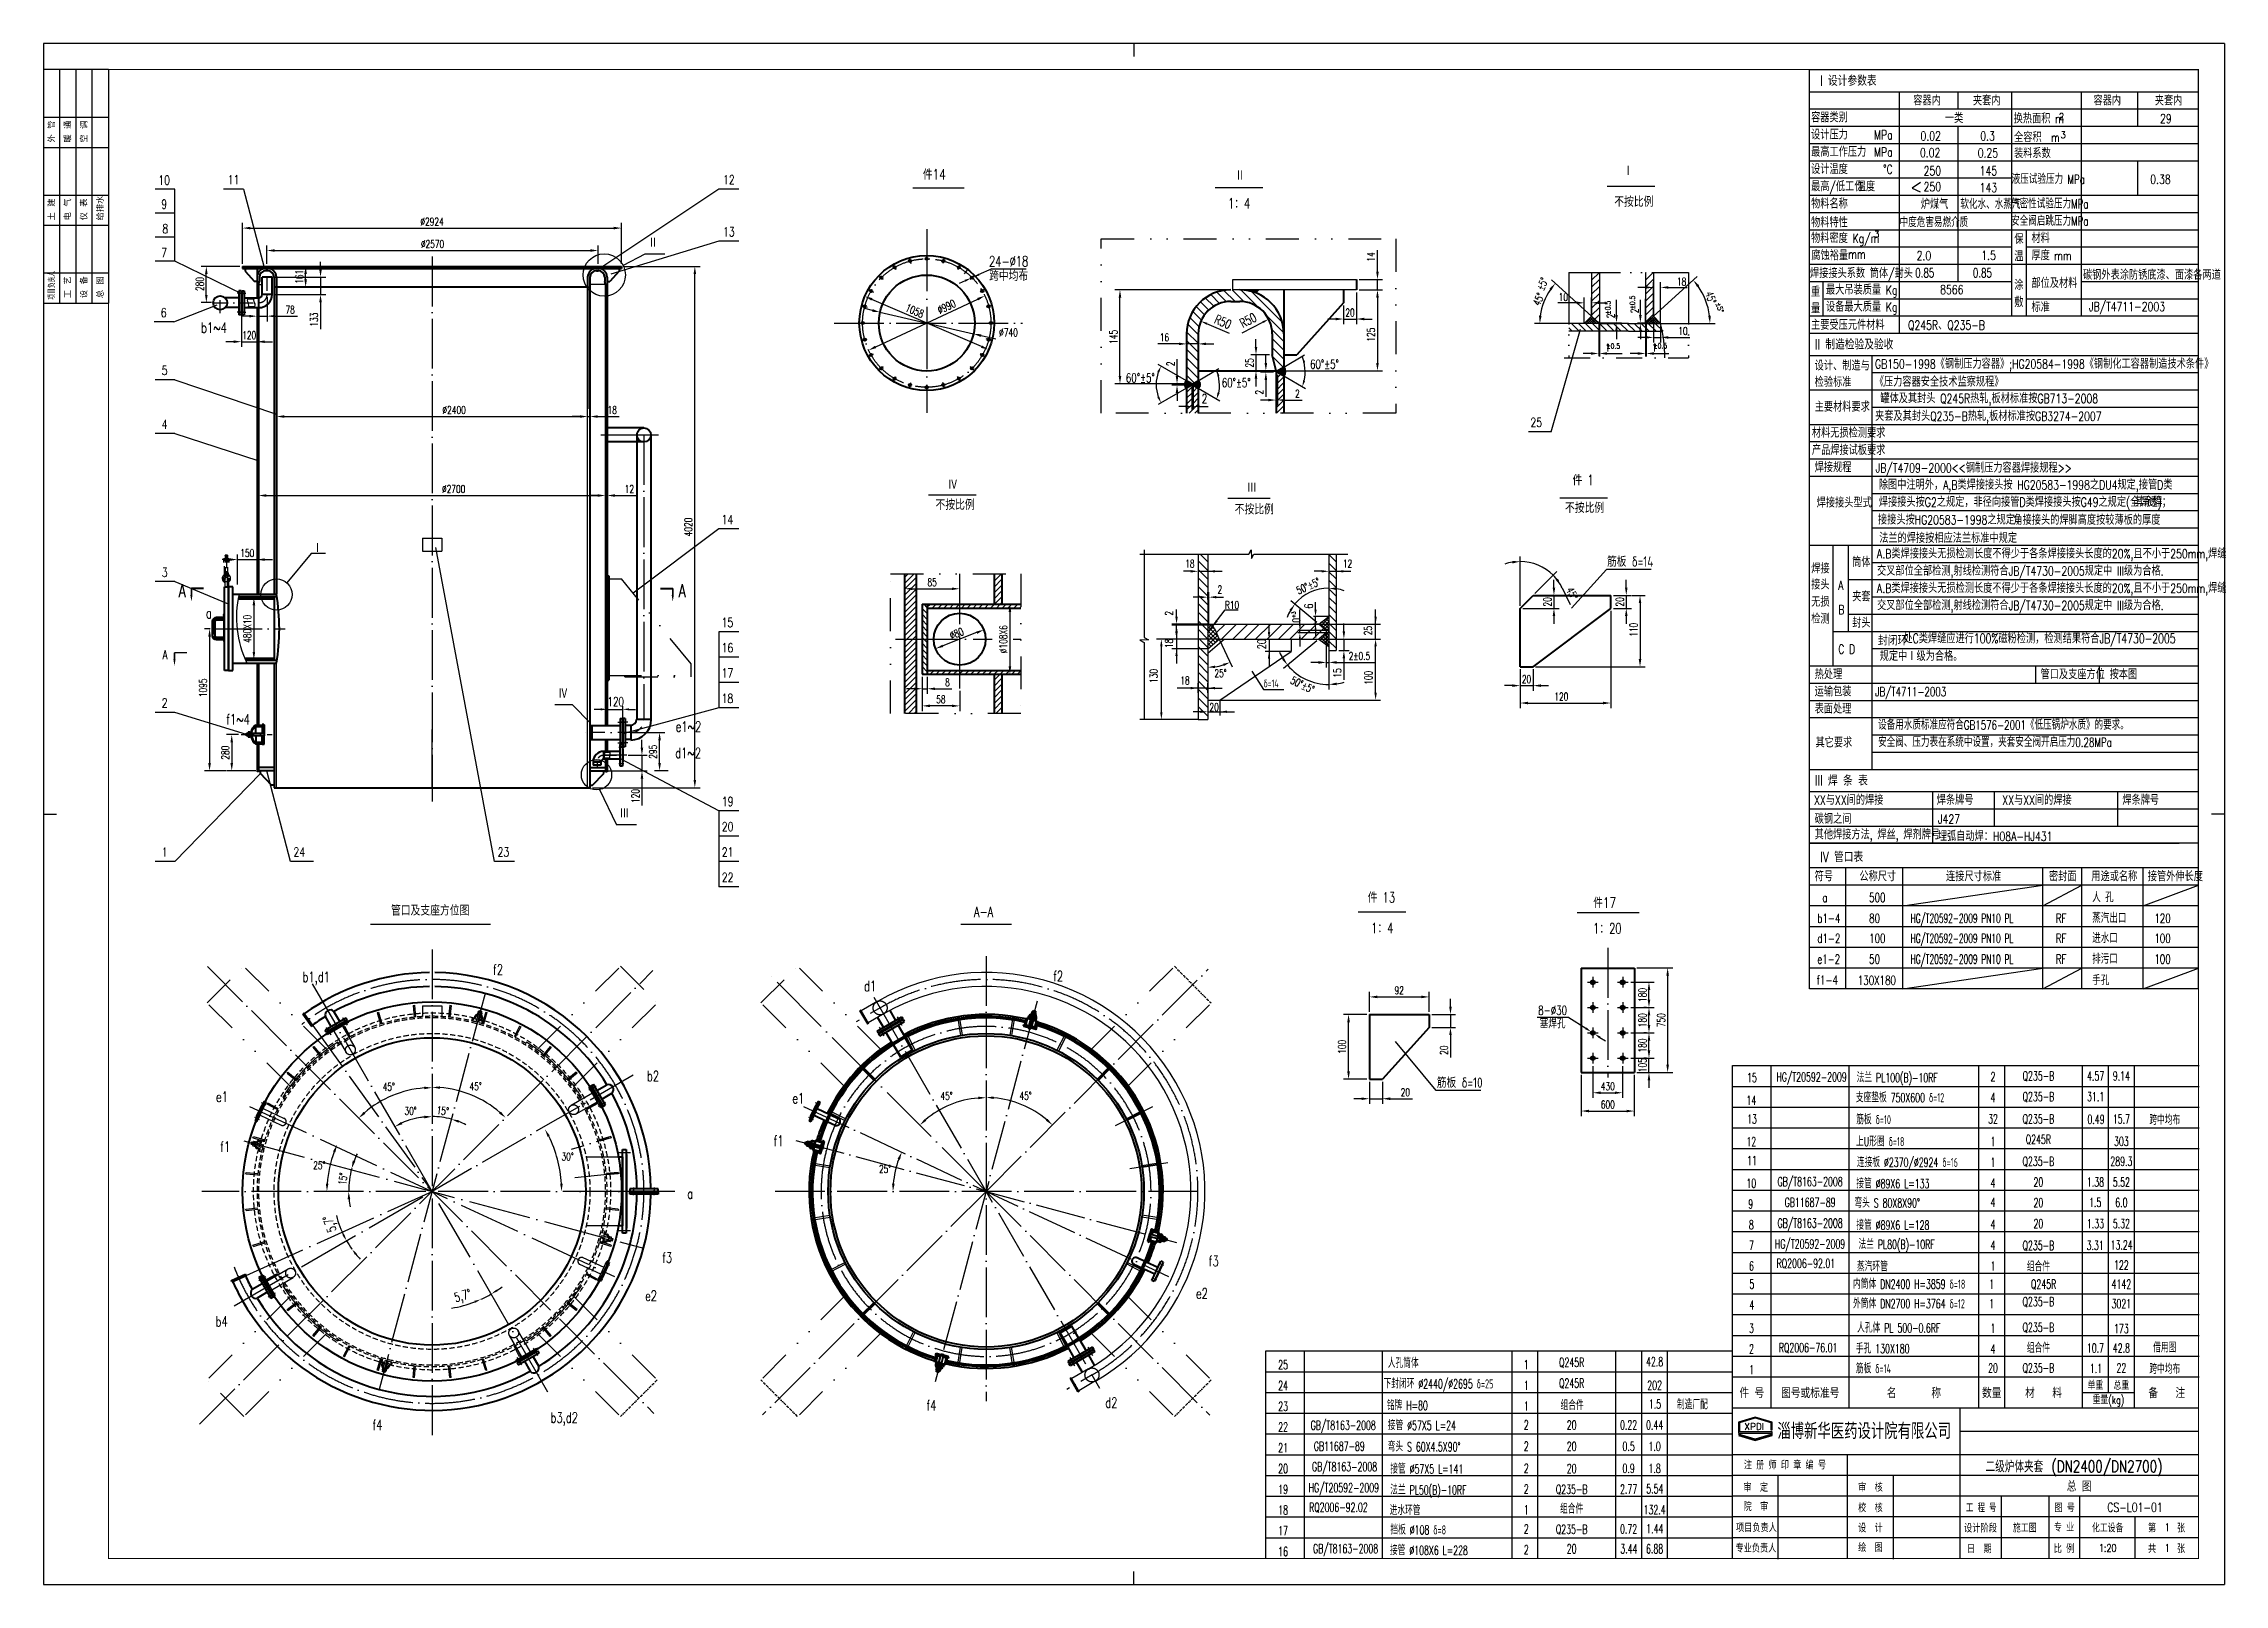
# Model space of a CAD drawing. Extents: x 707610 to 724430, y 95426 to 107306.
import ezdxf
from ezdxf.enums import TextEntityAlignment as Align

# ---------------------------------------------------------------- set-up
doc = ezdxf.new("R2010")
doc.units = 0
doc.header["$LTSCALE"] = 20
for name, pattern in [('ACAD_ISO02W100', [15, 12, -3]), ('ACAD_ISO04W100', [30, 24, -3, 0, -3]), ('CENTER', [2.23, 2, -0.1, 0.03, -0.1]), ('DASHDOT', [1, 0.5, -0.25, 0, -0.25]), ('DASHDOT-M', [36, 30, -3, 0, -3]), ('DIVIDE', [31.75, 12.7, -6.35, 0, -6.35, 0, -6.35]), ('DIVIDE-S', [16, 10, -2, 0, -2, 0, -2]), ('HIDDEN-S', [3, 2, -1])]:
    doc.linetypes.add(name, pattern=pattern)
for name, color, linetype in [('1', 2, 'Continuous'), ('2', 1, 'Continuous'), ('BZCC', 7, 'Continuous'), ('CDR_DIM', 7, 'Continuous'), ('CDR_DWG1', 1, 'Continuous'), ('CDR_DWG3', 5, 'DASHDOT-M'), ('CDR_TEXT', 7, 'Continuous'), ('K1', 4, 'Continuous'), ('tank', 1, 'Continuous'), ('tankx', 2, 'CENTER'), ('tanky', 7, 'Continuous'), ('图层1', 7, 'Continuous'), ('图层2', 2, 'DASHDOT'), ('图层3', 2, 'Continuous'), ('图层4', 6, 'ACAD_ISO02W100'), ('图层6', 3, 'DIVIDE')]:
    doc.layers.add(name, color=color, linetype=linetype)
doc.layers.add('图层5', color=1, linetype='Continuous', lineweight=40)
doc.styles.add('hzfs', font='simplex.shx', dxfattribs={"width": 0.7, "bigfont": 'hzfs.shx'})
doc.styles.add('ROMANT', font='romant')
doc.styles.add('st', font='SimSun.ttf', dxfattribs={"width": 0.75, "height": 25})
doc.styles.get("Standard").update_dxf_attribs({"font": 'txt.shx', "width": 0.7, "bigfont": 'hztxt.shx'})
doc.styles.add('SYH_DIM', font='txt.shx', dxfattribs={"width": 0.7, "height": 60, "bigfont": 'hzd.shx'})
doc.dimstyles.new('PVCAD$0', dxfattribs={"dimscale": 20, "dimtxt": 3, "dimasz": 3, "dimexe": 2, "dimexo": 1, "dimgap": 1, "dimtad": 1, "dimdec": 0, "dimzin": 0, "dimdsep": 46, "dimtxsty": 'hzfs', "dimcen": 0, "dimclrd": 4, "dimclre": 4, "dimclrt": 7, "dimadec": 0, "dimazin": 0, "dimtfac": 0.7, "dimtmove": 0, "dimatfit": 0, "dimfxl": 0, "dimlwd": -1, "dimlwe": -1, "dimarcsym": 0})
doc.dimstyles.new('PVCAD$2', dxfattribs={"dimscale": 20, "dimtxt": 3, "dimasz": 3, "dimexe": 2, "dimexo": 1, "dimgap": 1, "dimtad": 2, "dimtih": 1, "dimdec": 0, "dimzin": 0, "dimdsep": 46, "dimtxsty": 'hzfs', "dimcen": 0, "dimclrd": 4, "dimclre": 4, "dimclrt": 7, "dimadec": 0, "dimazin": 0, "dimtfac": 0.7, "dimtmove": 0, "dimatfit": 0, "dimfxl": 0, "dimlwd": -1, "dimlwe": -1, "dimarcsym": 0})
doc.dimstyles.new('PVCAD$3', dxfattribs={"dimscale": 20, "dimtxt": 3, "dimasz": 3, "dimexe": 2, "dimexo": 1, "dimgap": 1, "dimtad": 1, "dimtoh": 1, "dimdec": 0, "dimzin": 0, "dimdsep": 46, "dimtxsty": 'hzfs', "dimcen": 0, "dimclrd": 4, "dimclre": 4, "dimclrt": 7, "dimadec": 0, "dimazin": 0, "dimtfac": 0.7, "dimtmove": 0, "dimatfit": 0, "dimfxl": 0, "dimlwd": -1, "dimlwe": -1, "dimarcsym": 0})
pattern_1 = [(45, (42252.09, 1e-11), (-22.4506403, 22.4506403), [])]
pattern_2 = [(45, (257836.69, -24711.646), (-22.4506403, 22.4506403), [])]
pattern_3 = [(135, (711202.474, 93388.329), (-4.490128, -4.490128), [])]
pattern_4 = [(135, (448267.8189, -14691.455), (-1.122532015, -1.122532015), []), (225, (448267.8189, -14691.455), (1.122532015, -1.122532015), [])]

msp = doc.modelspace()

# ---------------------------------------------------------------- texts
at = {"style": 'hzfs'}
for s, height, width, p in [(' I 设计参数表', 80, 0.75, (721270.1, 107020.8)), ('容器内', 70, 0.75, (722030.1, 106865.3)), ('夹套内', 70, 0.75, (722490.7, 106865.3)), ('容器内', 70, 0.75, (723420.6, 106865.3)), ('夹套内', 70, 0.75, (723893.5, 106865.3)), ('容器类别', 70, 0.75, (721242.5, 106735.8)), ('设计压力', 70, 0.75, (721242.5, 106602.8)), ('一类', 70, 0.75, (722274.2, 106730)), ('换热面积 m', 70, 0.75, (722805.1, 106727.3)), ('最高工作压力', 70, 0.75, (721242.5, 106469.8)), ('全容积  m', 70, 0.75, (722808, 106582.9)), ('装料系数', 70, 0.75, (722808, 106459.2)), ('设计温度', 70, 0.75, (721242.5, 106336.8)), ('液压试验压力 MPa', 70, 0.7, (722789.6, 106260.5)), ('最高/低工作', 70, 0.75, (721242.5, 106203.8)), ('温度', 70, 0.75, (721594.8, 106203.2)), ('物料名称', 70, 0.75, (721242.5, 106070.8)), ('物料特性', 70, 0.75, (721242.5, 105925.7)), ('中度危害易燃介质', 70, 0.7, (721925, 105927.3)), ('炉煤气', 70, 0.75, (722088.5, 106067.3)), ('软化水、水蒸汽', 70, 0.7, (722394, 106067.3)), ('气密性试验压力MPa', 70, 0.7, (722784.7, 106070.8)), ('安全阀启跳压力MPa', 70, 0.7, (722784.7, 105937.8)), ('物料密度 Kg/m', 70, 0.75, (721242.5, 105804.8)), ('材料', 70, 0.75, (722942.1, 105804.8)), ('腐蚀裕量', 70, 0.75, (721244.5, 105671.8)), ('2.0', 70, 0.75, (722056.5, 105671.8)), ('1.5', 70, 0.75, (722555.4, 105674.1)), ('厚度', 70, 0.75, (722942.1, 105671.8)), ('焊接接头系数 筒体/封头', 70, 0.75, (721233.9, 105534.6)), ('0.85', 70, 0.7, (722045.7, 105538.9)), ('0.85', 70, 0.7, (722490.2, 105538.9)), ('部位及材料', 70, 0.75, (722942.1, 105458.4)), ('碳钢外表涂防锈底漆、面漆各两道', 70, 0.75, (723339.7, 105521.4)), ('设备最大质量 Kg', 70, 0.75, (721357.3, 105275.3)), ('最大吊装质量 Kg', 70, 0.75, (721357.3, 105406.6)), ('标准', 70, 0.75, (722942.1, 105272.8)), ('JB/T4711-2003', 70, 0.75, (723385.2, 105278.9)), ('主要受压元件材料', 70, 0.75, (721242.5, 105135.6)), ('Q245R、Q235-B', 70, 0.75, (721990.3, 105135.6)), ('II 制造检验及验收', 80, 0.75, (721270.1, 104987.8)), ('设计、制造与', 70, 0.75, (721270.1, 104821.8)), ('GB150-1998《钢制压力容器》;HG20584-1998《钢制化工容器制造技术条件》', 70, 0.75, (721735.4, 104835.8)), ('检验标准', 70, 0.75, (721270.1, 104695.2)), ('《压力容器安全技术监察规程》', 70, 0.75, (721733.8, 104697.8)), ('主要材料要求', 70, 0.75, (721270.1, 104504.4)), ('夹套及其封头Q235-B热轧,板材标准按GB3274-2007', 70, 0.75, (721735.8, 104433.3)), (' 罐体及其封头 Q245R热轧,板材标准按GB713-2008', 70, 0.75, (721740.6, 104569.8)), ('材料无损检测要求', 70, 0.75, (721248.6, 104303.8)), ('产品焊接试板要求', 70, 0.75, (721248.6, 104170.8)), ('焊接规程', 70, 0.75, (721270.1, 104037.8)), ('JB/T4709-2000<<钢制压力容器焊接规程>>', 70, 0.75, (721739.9, 104034.3)), ('焊接接头型式', 70, 0.75, (721285.5, 103765.2)), ('焊接接头按G2之规定，非径向接管D类焊接接头按G49之规定(全焊透)；', 70, 0.75, (721765, 103770.8)), ('除图中注明外，A,B类焊接接头按 HG20583-1998之DU4规定,接管D类', 70, 0.75, (721765, 103903.8)), ('其余焊', 70, 0.75, (723738, 103772.2)), ('接接头按HG20583-1998之规定，', 70, 0.75, (721758.3, 103634.2)), ('角接接头的焊脚高度按较薄板的厚度', 70, 0.75, (722803, 103632.2)), ('法兰的焊接按相应法兰标准中规定', 70, 0.75, (721768, 103492.2)), ('焊接', 70, 0.75, (721243.3, 103257.3)), ('筒体', 70, 0.75, (721559.4, 103306.3)), ('A.B类焊接接头无损检测长度不得少于各条焊接接头长度的20%,且不小于250mm,焊缝', 70, 0.75, (721751, 103372.8)), ('交叉部位全部检测,射线检测符合JB/T4730-2005规定中 III级为合格.', 70, 0.75, (721751, 103239.8)), ('接头', 70, 0.75, (721243.3, 103133.3)), ('A', 70, 0.75, (721451.9, 103129.5)), ('A.B类焊接接头无损检测长度不得少于各条焊接接头长度的20%,且不小于250mm,焊缝', 70, 0.75, (721751, 103106.8)), ('无损', 70, 0.75, (721243.3, 103000.3)), ('B', 70, 0.75, (721451.9, 102941.9)), ('夹套', 70, 0.75, (721559.4, 103040.3)), ('交叉部位全部检测,射线检测符合JB/T4730-2005规定中 III级为合格.', 70, 0.75, (721751, 102973.8)), ('检测', 70, 0.75, (721243.3, 102869.6)), ('封头', 70, 0.75, (721559.4, 102838.9)), ('C D', 70, 0.75, (721451.9, 102637.3)), ('热处理', 70, 0.75, (721270.1, 102441.8)), ('管口及支座方位', 70, 0.75, (723012.3, 102441.8)), ('按本图', 70, 0.75, (723544.4, 102441.8)), ('运输包装', 70, 0.75, (721270.1, 102308.8)), ('JB/T4711-2003', 70, 0.7, (721736.5, 102308.8)), ('表面处理', 70, 0.75, (721270.1, 102175.8)), ('其它要求', 70, 0.75, (721276.5, 101915.1)), ('III 焊 条 表      ', 80, 0.75, (721270.1, 101624.8)), ('XX与XX间的焊接', 70, 0.75, (721265.8, 101472.8)), ('焊条牌号', 70, 0.75, (722211.2, 101472.8)), ('XX与XX间的焊接', 70, 0.75, (722717.6, 101472.8)), ('焊条牌号', 70, 0.75, (723643, 101472.8)), ('碳钢之间', 70, 0.75, (721270.1, 101326.9)), ('J427', 70, 0.75, (722220.1, 101326.9)), ('其他焊接方法, 焊丝, 焊剂牌号', 70, 0.75, (721270.1, 101206.8)), ('埋弧自动焊：H08A-HJ431', 70, 0.75, (722220.1, 101193.9)), ('符号', 70, 0.75, (721270.1, 100883.8)), (' IV 管口表', 80, 0.75, (721270.1, 101035.8)), ('公称尺寸', 70, 0.75, (721615.2, 100883.8)), ('连接尺寸标准', 70, 0.75, (722283.6, 100883.8)), ('密封面', 70, 0.75, (723077.1, 100883.8)), ('用途或名称', 70, 0.75, (723403.8, 100883.8)), ('接管外伸长度', 70, 0.75, (723839.3, 100883.8))]:
    msp.add_text(s, height=height, dxfattribs=dict(at, width=width)).set_placement(p, align=Align.MIDDLE_LEFT)
for s, p in [('外 管', (707697.6, 106543.8)), ('暖 通', (707822.6, 106543.8)), ('空 调', (707947.6, 106543.8)), ('土 建', (707697.6, 105943.8)), ('电 气', (707822.6, 105943.8)), ('仪 表', (707947.6, 105943.8)), ('给排水', (708072.6, 105943.8)), ('工 艺', (707822.6, 105343.8)), ('设 备', (707947.6, 105343.8)), ('总 图', (708072.6, 105343.8))]:
    msp.add_text(s, height=46.88, rotation=90).set_placement(p)
for s, p in [('2', (723152.4, 106719.8)), ('3', (723164.8, 106578.1)), ('3', (721726.9, 105811.5))]:
    msp.add_text(s, height=50).set_placement(p)
for s, height, style, width, p in [('29', 70, 'hzfs', 0.75, (723933.6, 106692.9)), ('0.02', 70, 'hzfs', 0.75, (722081.8, 106430.3)), ('0.02', 70, 'hzfs', 0.75, (722086.1, 106559.9)), ('0.25', 70, 'hzfs', 0.75, (722527.6, 106428.3)), ('0.3', 70, 'hzfs', 0.75, (722547.3, 106559.9)), ('250', 70, 'hzfs', 0.75, (722110.1, 106290.4)), ('145', 70, 'hzfs', 0.75, (722542.5, 106290.4)), ('250', 70, 'hzfs', 0.75, (722110.1, 106167.6)), ('143', 70, 'hzfs', 0.75, (722542.5, 106161.4)), ('0.38', 70, 'hzfs', 0.75, (723858.3, 106225.5)), ('8566', 70, 'hzfs', 0.75, (722237.9, 105374.4)), ('500', 70, 'hzfs', 0.7, (721690.1, 100687.3)), ('人 孔', 70, 'hzfs', 0.7, (723410.1, 100687.3)), ('b1-4', 70, 'hzfs', 0.7, (721290, 100527.3)), ('a', 70, 'hzfs', 0.7, (721329.2, 100687.3)), ('80', 70, 'hzfs', 0.7, (721690.1, 100527.3)), ('HG/T20592-2009 PN10 PL', 70, 'hzfs', 0.6, (722010.1, 100527.3)), ('RF', 70, 'hzfs', 0.7, (723130.1, 100527.3)), ('蒸汽出口', 70, 'hzfs', 0.7, (723410.1, 100527.3)), ('120', 70, 'hzfs', 0.7, (723890.1, 100527.3)), ('d1-2', 70, 'hzfs', 0.7, (721290.1, 100372.2)), ('100', 70, 'hzfs', 0.7, (721690.1, 100372.2)), ('HG/T20592-2009 PN10 PL', 70, 'hzfs', 0.6, (722010.1, 100372.2)), ('RF', 70, 'hzfs', 0.7, (723130.1, 100372.2)), ('进水口', 70, 'hzfs', 0.7, (723410.1, 100372.2)), ('100', 70, 'hzfs', 0.7, (723890.1, 100372.2)), ('e1-2', 70, 'hzfs', 0.7, (721290.1, 100212.2)), ('50', 70, 'hzfs', 0.7, (721690.1, 100212.2)), ('HG/T20592-2009 PN10 PL', 70, 'hzfs', 0.6, (722010.1, 100212.2)), ('RF', 70, 'hzfs', 0.7, (723130.1, 100212.2)), ('排污口', 70, 'hzfs', 0.7, (723410.1, 100212.2)), ('100', 70, 'hzfs', 0.7, (723890.1, 100212.2)), ('f1-4', 70, 'hzfs', 0.7, (721285.6, 100050.9)), ('130X180', 70, 'hzfs', 0.7, (721602.9, 100049.6)), ('手孔', 70, 'hzfs', 0.7, (723410.1, 100047.3)), ('淄博新华医药设计院有限公司', 108, 'st', 0.7, (720981.8, 96558.2)), ('注 册 师 印 章 编 号', 60, 'st', 0.75, (720724, 96319.5)), (' 二级炉体夹套', 90, 'hzfs', 0.75, (722541.4, 96289.8)), ('(DN2400/DN2700)', 90, 'hzfs', 0.75, (723095.7, 96291.8)), ('审  定', 60, 'st', 0.75, (720720.1, 96146.9)), ('审  核', 60, 'st', 0.75, (721605, 96146.7)), ('院  审', 60, 'st', 0.75, (720721.5, 95999)), ('校  核', 60, 'st', 0.75, (721605, 95989.3)), ('工 程 号', 60, 'st', 0.68, (722437.5, 95990)), ('图 号', 60, 'st', 0.75, (723118.8, 95990)), ('项目负责人', 60, 'st', 0.75, (720663.3, 95836.1)), ('设  计', 60, 'st', 0.75, (721605, 95834)), ('设计阶段', 60, 'st', 0.76, (722421.2, 95832.8)), ('专 业', 60, 'st', 0.75, (723113.9, 95839.5)), ('第     张 ', 60, 'st', 0.75, (723840.9, 95834.1)), ('专业负责人', 60, 'st', 0.75, (720659.6, 95678.4)), ('绘  图', 60, 'st', 0.75, (721605.1, 95683.2)), ('日  期', 60, 'st', 0.75, (722445.1, 95673.2)), ('比 例', 60, 'st', 0.75, (723114, 95674.1)), ('共     张', 60, 'st', 0.75, (723840.9, 95674.1))]:
    msp.add_text(s, height=height, dxfattribs=dict(style=style, width=width)).set_placement(p)
at = {"style": 'hzfs', "width": 0.75}
for s, p in [('MPa', (721872.2, 106602.8)), ('MPa', (721872.2, 106469.8)), ('%%DC', (721872.2, 106336.8)), ('mm', (721663.1, 105682.9)), ('mm', (723252.1, 105671.8))]:
    msp.add_text(s, height=70, dxfattribs=at).set_placement(p, align=Align.MIDDLE_RIGHT)
for s, p in [('保', (722845.1, 105804.8)), ('温', (722845.1, 105671.8)), ('涂', (722845.1, 105451.5)), ('量', (721277.3, 105269.9)), ('重', (721277.3, 105398.9)), ('敷', (722845.1, 105318.5))]:
    msp.add_text(s, height=70, dxfattribs=at).set_placement(p, align=Align.MIDDLE)
at = {"width": 0.7}
msp.add_text('项目负责人', height=46.88, rotation=90, dxfattribs=at).set_placement((707697.6, 105332))
at = {"lineweight": -3, "style": 'hzfs', "width": 0.75}
msp.add_text('封闭环', height=75, dxfattribs=at).set_placement((721758.2, 102665.7))
at = {"style": 'ROMANT'}
msp.add_text('XPDI', height=50.4, dxfattribs=at).set_placement((720728.3, 96618.2))
at = {"ltscale": 30, "style": 'hzfs', "width": 0.75}
for s, height, p in [('总 图', 80, (723310.1, 96186.3)), ('CS-L01-01', 70, (723740.4, 96020)), ('施工图', 60, (722890.1, 95866.3)), ('化工设备', 60, (723530.1, 95866.3)), ('1', 60, (723990.1, 95866.3)), ('1:20', 60, (723530.1, 95706.3)), ('1', 60, (723990.1, 95706.3))]:
    msp.add_text(s, height=height, dxfattribs=at).set_placement(p, align=Align.MIDDLE)
at = {"char_height": 60, "attachment_point": 1, "style": 'hzfs'}
for s, insert in [('18', (716415.5, 103326.4)), ('12', (717630.9, 103326.4)), ('2', (716664.6, 103127.1)), ('R10', (716722, 103007.2)), ('25{°}', (716640.5, 102481.7)), ('18', (716377.6, 102425.7)), ('δ=14', (717019.5, 102403.2)), ('20', (716601.9, 102220.1))]:
    msp.add_mtext(s, dxfattribs=dict(at, insert=insert))
at = {"color": 7, "insert": (717367.9, 102968.7), "char_height": 65, "attachment_point": 5, "rotation": 90, "style": 'hzfs'}
msp.add_mtext('\\A1;6', dxfattribs=at)
at = {"attachment_point": 1, "rotation": 90, "style": 'hzfs'}
for s, insert, char_height in [('2', (716259.4, 102896.6), 60), ('\\A1;0\\A1;{\\H0.5x;\\S+3^ ;}', (717236.5, 102841.4), 60), ('25', (717794.7, 102744.3), 60), ('18', (716259.4, 102645), 60), ('20', (716972.9, 102636.7), 65), ('130', (716142.3, 102376.7), 60), ('100', (717798.5, 102362.9), 60)]:
    msp.add_mtext(s, dxfattribs=dict(at, insert=insert, char_height=char_height))
at = {"lineweight": -3, "insert": (721954.8, 102757.4), "char_height": 75, "width": 4270.525, "attachment_point": 1, "line_spacing_factor": 0.65, "style": 'hzfs'}
msp.add_mtext('处C类焊缝应进行100%磁粉检测，检测结果符合JB/T4730-2005', dxfattribs=at)
at = {"lineweight": -3, "insert": (721771.9, 102621.9), "char_height": 75, "width": 4270.525, "attachment_point": 1, "style": 'hzfs'}
msp.add_mtext('规定中Ⅰ级为合格。', dxfattribs=at)
at = {"char_height": 70, "width": 4197.461, "attachment_point": 1, "style": 'hzfs'}
for s, insert in [('设备用水质标准应符合GB1576-2001《低压锅炉水质》的要求。', (721759.1, 102087.2)), ('安全阀、压力表在系统中设置，夹套安全阀开启压力0.28MPa', (721759.1, 101954.2))]:
    msp.add_mtext(s, dxfattribs=dict(at, insert=insert))
at = {"layer": 'CDR_DIM', "linetype": 'Continuous', "style": 'SYH_DIM', "width": 0.7}
for s, height, rotation, p in [('±5%%d', 60, 65.98873, (719177.5, 105395.8)), ('45°', 60, 65.98873, (719149.7, 105280)), ('±0.5', 40, 90, (719694.8, 105217.4)), ('±0.5', 40, 90, (719883.9, 105257.1)), ('45°', 60, 289.41995, (720424.9, 105382.2)), ('±5%%d', 40, 289, (720506.3, 105302.7)), ('2', 60, 90, (719727, 105189.3)), ('2', 60, 90, (719911.5, 105228))]:
    msp.add_text(s, height=height, rotation=rotation, dxfattribs=at).set_placement(p)
for s, height, p in [('1', 60, (719653.9, 104933.7)), ('±0.5', 40, (719663.9, 104954.7)), ('1', 60, (720014.7, 104933.7)), ('±0.5', 40, (720026.4, 104956.5))]:
    msp.add_text(s, height=height, dxfattribs=at).set_placement(p)
at = {"layer": 'CDR_DIM', "style": 'hzfs', "width": 0.75}
for s, p in [('筋板 δ=14', (719668.4, 103272.9)), ('筋板 δ=10', (718355.7, 99255.2))]:
    msp.add_text(s, height=80, dxfattribs=at).set_placement(p)
at = {"layer": 'CDR_DIM', "linetype": 'Continuous', "char_height": 60, "attachment_point": 5, "style": 'SYH_DIM'}
for s, insert in [('\\A1;18', (720243.7, 105470.4)), ('\\A1;10', (719331.4, 105351.9))]:
    msp.add_mtext(s, dxfattribs=dict(at, insert=insert))
at = {"layer": 'CDR_DIM', "ltscale": 30, "char_height": 70, "attachment_point": 5, "style": 'hzfs'}
for s, insert, rotation in [('R50', (716706.2, 105160.7), 336.8719), ('R50', (716900.4, 105172.8), 26.96689), ('8-∅30', (719248.9, 99852.7), 0.15641), ('塞焊孔', (719248.9, 99748.3), 0.15641), ('5,7°', (709825.3, 98208.6), 109.34584), ('5,7°', (710844.8, 97643.5), 16.35865)]:
    msp.add_mtext(s, dxfattribs=dict(at, insert=insert, rotation=rotation))
for s, insert in [('60%%d%%p5%%d', (717489.1, 104834.4)), ('60%%d%%p5%%d', (716068.6, 104729.1)), ('60%%d%%p5%%d', (716808.3, 104692.7)), ('2', (716564, 104569.6)), ('120', (712022.9, 102233.2))]:
    msp.add_mtext(s, dxfattribs=dict(at, insert=insert))
at = {"layer": 'tanky', "style": 'hzfs'}
for s, width, p in [('10', 0.75, (708494.6, 106218.7)), ('11', 0.75, (709029.8, 106222)), ('12', 0.75, (712850.4, 106222)), ('9', 0.75, (708517.6, 106033.6)), ('8', 0.75, (708525.9, 105844.3)), ('13', 0.75, (712850.4, 105820.4)), ('7', 0.75, (708517.5, 105659.1)), ('6', 0.75, (708513.7, 105197.2)), ('5', 0.75, (708521.4, 104752)), ('4', 0.75, (708520.5, 104336.7)), ('25', 0.75, (719078.2, 104350.6)), ('14', 0.75, (712839.3, 103601.7)), ('3', 0.75, (708521.4, 103195.1)), ('15', 0.75, (712839.3, 102807.8)), ('16', 0.75, (712839.3, 102613)), ('17', 0.75, (712839.3, 102417.6)), ('18', 0.75, (712839.3, 102222.2)), ('2', 0.75, (708521.4, 102187.2)), ('19', 0.75, (712841, 101427.7)), ('20', 0.75, (712841, 101232.9)), ('1', 0.75, (708521.4, 101038.1)), ('24', 0.75, (709537.4, 101038.1)), ('23', 0.75, (711111.6, 101038.1)), ('21', 0.75, (712841, 101037.4)), ('22', 0.75, (712841, 100842.3)), ('法兰 PL100(B)-10RF   ', 0.63, (721593.7, 99298.1)), ('支座垫板 750X600 δ=12', 0.63, (721587.9, 99144.1)), ('筋板 δ=10', 0.63, (721590.3, 98974.5)), ('上U形圈 δ=18', 0.63, (721589.6, 98805.1)), ('连接板 %%c2370/%%c2924 δ=16', 0.63, (721595.6, 98645.1)), (' 弯头 S 80X8X90%%D', 0.63, (721546.5, 98331.9)), ('接管 %%C89X6 L=133', 0.63, (721591.5, 98481.3)), ('接管 %%C89X6 L=128', 0.63, (721591.5, 98161.3)), ('法兰 PL80(B)-10RF   ', 0.63, (721608.1, 98012.3)), ('RQ2006-92.01', 0.63, (720976.4, 97865.9)), ('蒸汽环管', 0.63, (721596.2, 97841.3)), ('内筒体 DN2400 H=3859 δ=18', 0.63, (721566.1, 97706.3)), ('外筒体 DN2700 H=3764 δ=12', 0.63, (721566.1, 97554.9)), ('人孔体 PL 500-0.6RF', 0.63, (721597.5, 97368.5)), ('手孔 130X180', 0.63, (721588.1, 97208.5)), ('人孔筒体', 0.63, (717977.7, 97096.3)), ('筋板 δ=14', 0.63, (721587.7, 97054.5)), ('下封闭环 %%C2440/%%c2695 δ=25', 0.63, (717944.8, 96937.4)), ('铭牌 H=80', 0.63, (717970.7, 96770.4)), ('制造厂配', 0.63, (720208, 96776.9)), ('接管 %%C57X5 L=24', 0.63, (717977.7, 96616.3)), (' 弯头 S 60X4.5X90%%D', 0.63, (717946.5, 96451.9)), ('接管 %%C57X5 L=141', 0.63, (717997, 96281.3)), ('RQ2006-92.02', 0.63, (717371, 95985.9)), ('法兰 PL50(B)-10RF   ', 0.63, (717996.4, 96119.2)), ('进水环管', 0.63, (717992.2, 95961.2)), ('挡板 %%c108 δ=8', 0.63, (717997.5, 95811.4)), ('接管 %%C108X6 L=228', 0.63, (717994.3, 95653.5))]:
    msp.add_text(s, height=70, dxfattribs=dict(at, width=width)).set_placement(p)
at = {"layer": 'tanky', "style": 'hzfs', "width": 0.63}
for s, p in [('15', (720786.5, 99299.1)), ('HG/T20592-2009', (721246.1, 99302.8)), ('2', (722645.7, 99305.3)), ('Q235-B', (722995.7, 99311.9)), ('4.57', (723437.1, 99311.9)), ('9.14', (723635.7, 99311.9)), ('14', (720781.2, 99124.5)), ('4', (722645.7, 99145.3)), ('Q235-B', (722995.7, 99151.9)), ('31.1', (723437.1, 99151.9)), ('13', (720786.5, 98979.1)), ('32', (722645.6, 98979.6)), ('Q235-B', (722995.6, 98980.4)), ('0.49', (723440.1, 98976.5)), ('15.7', (723635.6, 98979.9)), ('跨中均布', (723970.3, 98970.6)), ('12', (720781.2, 98804.5)), ('1', (722645.6, 98806.3)), ('Q245R', (722995.6, 98822.6)), ('303', (723635.6, 98806.6)), ('11', (720786.5, 98659.1)), (' GB/T8163-2008', (721219.6, 98496.6)), ('1', (722645.6, 98646.3)), ('Q235-B', (722995.6, 98652.9)), ('289.3', (723635.6, 98652.9)), ('10', (720781.2, 98484.5)), (' GB11687-89', (721219.6, 98336.6)), ('4', (722645.6, 98486.3)), ('4', (722645.6, 98337)), ('20', (722995.6, 98492.9)), ('20', (722995.6, 98334.8)), ('1.38', (723435.6, 98492.9)), ('1.5', (723433.7, 98336.2)), ('5.52', (723635.6, 98492.9)), ('6.0', (723635.6, 98336)), ('9', (720777.2, 98324.5)), ('8', (720781.2, 98164.5)), (' GB/T8163-2008', (721219.6, 98176.6)), ('4', (722645.6, 98166.3)), ('20', (722995.6, 98172.9)), ('1.33', (723435.6, 98172.9)), ('5.32', (723635.6, 98172.9)), ('7', (720782.9, 98006.3)), ('HG/T20592-2009', (721234.4, 98016.6)), ('4', (722645.6, 98006.3)), ('Q235-B', (722995.6, 98004.2)), ('3.31', (723433.7, 98005.5)), ('13.24', (723637.3, 98008.2)), ('6', (720782.9, 97846.3)), ('1', (722645.6, 97846.3)), ('组合件', (722995.6, 97840.3)), ('122', (723635.6, 97852.9)), ('5', (720785.7, 97706.3)), ('1', (722635.7, 97706.3)), ('Q245R', (723035.7, 97706.3)), ('4142', (723635.7, 97706.3)), ('4', (720785.7, 97545.2)), ('1', (722635.7, 97554.9)), ('Q235-B', (722995.6, 97571.2)), ('3021', (723635.7, 97554.9)), ('3', (720782.9, 97366.3)), ('1', (722645.6, 97366.3)), ('1', (722645.6, 97366.3)), ('Q235-B', (722995.6, 97372.9)), ('173', (723635.6, 97363.4)), ('2', (720782.9, 97206.3)), ('RQ2006-76.01', (721219.6, 97216.6)), ('4', (722645.6, 97206.3)), ('组合件', (722995.6, 97212.9)), ('10.7', (723435.6, 97212.9)), ('42.8', (723635.6, 97212.9)), ('借用图', (723970.3, 97216.1)), ('25', (717170, 97084.5)), ('1', (719045.7, 97086.3)), ('Q245R', (719395.7, 97102.6)), ('42.8', (720035.7, 97108.2)), ('1', (720782.9, 97046.3)), ('20', (722645.6, 97059.6)), ('Q235-B', (722995.6, 97060.4)), ('1.1', (723440.1, 97056.5)), ('22', (723635.6, 97059.9)), ('跨中均布', (723970.3, 97050.6)), ('24', (717170, 96924.5)), ('1', (719045.7, 96926.3)), ('Q245R', (719395.7, 96942.6)), ('202', (720035.7, 96926.6)), ('23', (717170, 96764.5)), ('1', (719045.7, 96766.3)), ('组合件', (719399.7, 96771.1)), ('1.5', (720038.5, 96781.5)), ('22', (717170, 96604.5)), (' GB/T8163-2008', (717618.7, 96618.4)), ('2', (719045.7, 96621.4)), ('20', (719395.7, 96619.2)), ('0.22', (719835.1, 96620.6)), ('0.44', (720035.7, 96620.4)), ('21', (717170, 96444.5)), (' GB/T8163-2008', (717628.8, 96298.7)), (' GB11687-89', (717588.5, 96456.6)), ('2', (719045.7, 96457)), ('20', (719395.7, 96454.8)), ('0.5', (719835.1, 96456.2)), ('1.0', (720035.7, 96456)), ('20', (717170, 96284.5)), ('HG/T20592-2009', (717638.6, 96136.6)), ('2', (719045.7, 96286.3)), ('20', (719395.7, 96284.2)), ('0.9', (719835.1, 96285.5)), ('1.8', (720035.7, 96285.4)), ('19', (717170, 96124.5)), ('2', (719045.7, 96126.3)), ('Q235-B', (719395.7, 96124.2)), ('组合件', (719395.7, 95972.9)), ('2.77', (719835.1, 96125.5)), ('5.54', (720037.3, 96128.2)), ('18', (717170, 95964.5)), ('17', (717170, 95804.5)), ('2', (719045.7, 95818.6)), ('1', (719045.7, 95966.3)), ('Q235-B', (719395.7, 95816.5)), ('0.72', (719835.1, 95817.8)), ('132.4', (720035.7, 95966.6)), ('1.44', (720037.3, 95820.5)), ('16', (717170, 95644.5)), (' GB/T8163-2008', (717637.2, 95667.2)), ('2', (719045.7, 95658.6)), ('20', (719395.7, 95665.2)), ('3.44', (719837.1, 95665.2)), ('6.88', (720035.7, 95665.2))]:
    msp.add_text(s, height=70, dxfattribs=at).set_placement(p, align=Align.CENTER)
at = {"layer": 'tanky', "style": 'hzfs', "width": 0.75}
for s, height, p in [('件 号', 80, (720785.7, 96906.3)), ('图号或标准号', 80, (721235.7, 96906.3)), ('名      称', 80, (722035.7, 96906.3)), ('数量', 80, (722635.7, 96906.3)), ('材   料', 80, (723035.7, 96906.3)), ('单重', 60, (723435.7, 96966.3)), ('重量(kg)', 60, (723535.7, 96846.3)), ('总重', 60, (723635.7, 96966.3)), ('备   注', 80, (723985.7, 96906.3))]:
    msp.add_text(s, height=height, dxfattribs=at).set_placement(p, align=Align.MIDDLE)
at = {"layer": 'tanky', "insert": (708547.4, 102593.9), "char_height": 70, "attachment_point": 5, "style": 'hzfs'}
msp.add_mtext('A', dxfattribs=at)
at = {"layer": '图层3', "style": 'hzfs', "width": 0.75}
for s, p in [('件14', (714391.9, 106257.4)), ('件17', (719562, 100642.2))]:
    msp.add_text(s, height=80, dxfattribs=at).set_placement(p)
at = {"layer": '图层3', "char_height": 80, "style": 'hzfs'}
for s, insert, attachment_point in [('Ⅱ', (716836.8, 106290.8), 5), ('Ⅰ', (719831.3, 106326.2), 5), ('不按比例', (719723.9, 106127.8), 1), ('1：4', (716830.8, 106073.8), 5), ('Ⅱ', (712309.9, 105772.6), 5), ('24-∅18', (715053.3, 105627.9), 5), ('跨中均布', (715053.3, 105514.9), 5), ('b1~4', (708824.4, 105156.5), 1), ('件 1', (719483.4, 103941.1), 5), ('不按比例', (714489, 103791.2), 1), ('Ⅳ', (714621.4, 103907.2), 5), ('Ⅲ', (716928.8, 103883.2), 5), ('不按比例', (716796.8, 103755.8), 1), ('不按比例', (719344.2, 103767.6), 1), ('Ⅰ', (709723.5, 103418.4), 5), ('a', (708862.4, 102954.9), 1), ('Ⅳ', (711615.3, 102296.9), 5), ('f1~4', (709018.8, 102136), 1), ('e1~2', (712485.6, 102080.4), 1), ('d1~2', (712481.9, 101877), 1), ('Ⅲ', (712089.7, 101372.5), 5), ('件 13', (717928.3, 100723), 5), ('管口及支座方位图', (710289.2, 100663), 1), ('A-A', (714785.7, 100651.3), 1), ('1：4', (717935.3, 100487.1), 5), ('1：20', (719670.9, 100483.7), 5), ('b1,d1', (709607.4, 100150.4), 1), ('f2', (711076.8, 100206.9), 1), ('d1', (713938.2, 100080.2), 1), ('f2', (715397.2, 100156.2), 1), ('b2', (712263.9, 99385.7), 1), ('e1', (708939.8, 99225.9), 1), ('e1', (713385.2, 99214.6), 1), ('f1', (708972, 98841.7), 1), ('f1', (713241, 98886.1), 1), ('a', (712573.9, 98479.4), 1), ('f3', (712381.3, 97985.8), 1), ('f3', (716596.8, 97959.5), 1), ('e2', (712249.4, 97691.6), 1), ('e2', (716498.8, 97709.5), 1), ('b4', (708936.3, 97493.5), 1), ('b3,d2', (711519.9, 96752.2), 1), ('f4', (714419.5, 96846.6), 1), ('d2', (715798.7, 96867.8), 1), ('f4', (710146.8, 96695.7), 1)]:
    msp.add_mtext(s, dxfattribs=dict(at, insert=insert, attachment_point=attachment_point))
at = {"layer": '图层5', "color": 0, "char_height": 100, "attachment_point": 5, "style": 'hzfs'}
for insert in [(708678.2, 103088.9), (712534.4, 103088.9)]:
    msp.add_mtext('A', dxfattribs=dict(at, insert=insert))

# ---------------------------------------------------------------- blocks, each defined once
blk = doc.blocks.new('*D118')
at = {"layer": 'CDR_DIM', "color": 4}
blk.add_line((714844, 104970), (713999, 105334), dxfattribs=at)
for points in [[(714003, 105344), (713995, 105325), (713944, 105358)], [(714848, 104979), (714840, 104961), (714899, 104946)]]:
    blk.add_solid(points, dxfattribs=at)
at = {"layer": 'Defpoints', "color": 0}
for p in [(713944, 105358), (714899, 104946)]:
    blk.add_point(p, dxfattribs=at)
at = {"layer": 'CDR_DIM', "color": 7, "insert": (714329, 105246), "char_height": 60, "attachment_point": 5, "rotation": 336.6498, "style": 'hzfs'}
blk.add_mtext('1058', dxfattribs=at)
blk = doc.blocks.new('*D152')
at = {"layer": 'CDR_DIM', "color": 4}
for start, end in [(95.9621, 101.9243), (75, 90), (63.0757, 69.0379)]:
    blk.add_arc((710606, 98456), 577, start, end, dxfattribs=at)
for points in [[(710546, 99040), (710547, 99020), (710606, 99033)], [(710810, 98985), (710816, 99004), (710756, 99013)]]:
    blk.add_solid(points, dxfattribs=at)
at = {"layer": 'Defpoints', "color": 0}
for p in [(710606, 100322), (711015, 99982), (710706, 99024), (710197, 96930), (710606, 96570)]:
    blk.add_point(p, dxfattribs=at)
at = {"layer": 'CDR_DIM', "color": 7, "insert": (710688, 99078), "char_height": 60, "attachment_point": 5, "rotation": 352.5, "style": 'hzfs'}
blk.add_mtext('15°', dxfattribs=at)
blk = doc.blocks.new('*D153')
at = {"layer": 'CDR_DIM', "color": 4}
for p, q in [((714919, 102984), (715103, 102984)), ((715063, 102924), (715063, 102504)), ((714919, 102444), (715103, 102444))]:
    blk.add_line(p, q, dxfattribs=at)
for points in [[(715053, 102924), (715073, 102924), (715063, 102984)], [(715053, 102504), (715073, 102504), (715063, 102444)]]:
    blk.add_solid(points, dxfattribs=at)
at = {"layer": 'Defpoints', "color": 0}
for p in [(714899, 102984), (714899, 102444), (715063, 102444)]:
    blk.add_point(p, dxfattribs=at)
at = {"layer": 'CDR_DIM', "color": 7, "insert": (715013, 102714), "char_height": 60, "attachment_point": 5, "rotation": 90, "style": 'hzfs'}
blk.add_mtext('%%C108X6', dxfattribs=at)
blk = doc.blocks.new('*D119')
at = {"layer": 'Defpoints', "color": 0}
for p in [(714061, 105235), (714782, 105069)]:
    blk.add_point(p, dxfattribs=at)
at = {"layer": '图层3', "color": 4}
for p, q in [((714003, 105249), (713944, 105263)), ((714061, 105235), (714782, 105069)), ((714841, 105055), (714954, 105029))]:
    blk.add_line(p, q, dxfattribs=at)
for points in [[(714005, 105259), (714000, 105239), (714061, 105235)], [(714843, 105065), (714838, 105045), (714782, 105069)]]:
    blk.add_solid(points, dxfattribs=at)
at = {"layer": '图层3', "color": 7, "insert": (715052, 105079), "char_height": 60, "attachment_point": 5, "style": 'hzfs'}
blk.add_mtext('∅740', dxfattribs=at)
blk = doc.blocks.new('*D120')
at = {"layer": 'CDR_DIM', "color": 4}
blk.add_line((714028, 104968), (714816, 105336), dxfattribs=at)
for points in [[(714811, 105345), (714820, 105327), (714870, 105362)], [(714023, 104977), (714032, 104959), (713973, 104942)]]:
    blk.add_solid(points, dxfattribs=at)
at = {"layer": 'Defpoints', "color": 0}
for p in [(714870, 105362), (713973, 104942)]:
    blk.add_point(p, dxfattribs=at)
at = {"layer": 'CDR_DIM', "color": 7, "insert": (714574, 105278), "char_height": 60, "attachment_point": 5, "rotation": 25.0599, "style": 'hzfs'}
blk.add_mtext('∅990', dxfattribs=at)
blk = doc.blocks.new('*D154')
at = {"layer": 'CDR_DIM', "color": 4}
for p, q in [((709392, 105505), (709786, 105505)), ((709746, 105565), (709746, 105625)), ((709746, 105505), (709746, 105372)), ((709392, 105372), (709786, 105372)), ((709746, 105312), (709746, 105105))]:
    blk.add_line(p, q, dxfattribs=at)
for points in [[(709736, 105565), (709756, 105565), (709746, 105505)], [(709736, 105312), (709756, 105312), (709746, 105372)]]:
    blk.add_solid(points, dxfattribs=at)
at = {"layer": 'Defpoints', "color": 0}
for p in [(709372, 105505), (709372, 105372), (709746, 105372)]:
    blk.add_point(p, dxfattribs=at)
at = {"layer": 'CDR_DIM', "color": 7, "insert": (709696, 105178), "char_height": 60, "attachment_point": 5, "rotation": 90, "style": 'hzfs'}
blk.add_mtext('133', dxfattribs=at)
blk = doc.blocks.new('*D155')
at = {"layer": 'CDR_DIM', "color": 4}
blk.add_arc((710606, 98456), 800, 94.2989, 130.7011, dxfattribs=at)
for points in [[(710546, 99264), (710547, 99244), (710606, 99256)], [(710092, 99055), (710078, 99070), (710041, 99022)]]:
    blk.add_solid(points, dxfattribs=at)
at = {"layer": 'Defpoints', "color": 0}
for p in [(710606, 100322), (708873, 100189), (710399, 99229), (712317, 96745), (710606, 96570)]:
    blk.add_point(p, dxfattribs=at)
at = {"layer": 'CDR_DIM', "color": 7, "insert": (710272, 99263), "char_height": 60, "attachment_point": 5, "style": 'hzfs'}
blk.add_mtext('45°', dxfattribs=at)
blk = doc.blocks.new('*D156')
at = {"layer": 'CDR_DIM', "color": 4}
blk.add_arc((710606, 98456), 803, 49.2838, 85.7162, dxfattribs=at)
for points in [[(710666, 99247), (710667, 99266), (710606, 99259)], [(711137, 99072), (711123, 99057), (711174, 99024)]]:
    blk.add_solid(points, dxfattribs=at)
at = {"layer": 'Defpoints', "color": 0}
for p in [(710606, 100322), (712309, 100159), (711008, 99151), (708813, 96663), (710606, 96570)]:
    blk.add_point(p, dxfattribs=at)
at = {"layer": 'CDR_DIM', "color": 7, "insert": (710942, 99266), "char_height": 60, "attachment_point": 5, "style": 'hzfs'}
blk.add_mtext('45°', dxfattribs=at)
blk = doc.blocks.new('*D121')
at = {"layer": 'CDR_DIM', "color": 4}
blk.add_arc((710648, 98456), 958, 3.5896, 26.4104, dxfattribs=at)
for points in [[(711497, 98877), (711514, 98887), (711477, 98935)], [(711614, 98516), (711594, 98516), (711605, 98456)]]:
    blk.add_solid(points, dxfattribs=at)
at = {"layer": 'Defpoints', "color": 0}
for p in [(712199, 99352), (711591, 98622), (708830, 98456), (710648, 98456), (712519, 98456)]:
    blk.add_point(p, dxfattribs=at)
at = {"layer": 'CDR_DIM', "color": 7, "insert": (711652, 98725), "char_height": 60, "attachment_point": 5, "style": 'hzfs'}
blk.add_mtext('30°', dxfattribs=at)
blk = doc.blocks.new('*D157')
at = {"layer": 'CDR_DIM', "color": 4}
for p, q in [((719851, 100069), (720032, 100069)), ((719992, 99934), (719992, 100009)), ((719972, 99874), (719952, 99874))]:
    blk.add_line(p, q, dxfattribs=at)
for points in [[(719982, 100009), (720002, 100009), (719992, 100069)], [(719982, 99934), (720002, 99934), (719992, 99874)]]:
    blk.add_solid(points, dxfattribs=at)
at = {"layer": 'Defpoints', "color": 0}
for p in [(719831, 100069), (719992, 100069), (719992, 99874)]:
    blk.add_point(p, dxfattribs=at)
at = {"layer": 'CDR_DIM', "color": 7, "insert": (719942, 99971), "char_height": 60, "attachment_point": 5, "rotation": 90, "style": 'hzfs'}
blk.add_mtext('180', dxfattribs=at)
blk = doc.blocks.new('*D158')
at = {"layer": 'CDR_DIM', "color": 4}
for p, q in [((719851, 99874), (720032, 99874)), ((719992, 99739), (719992, 99814)), ((719972, 99679), (719952, 99679))]:
    blk.add_line(p, q, dxfattribs=at)
for points in [[(719982, 99814), (720002, 99814), (719992, 99874)], [(719982, 99739), (720002, 99739), (719992, 99679)]]:
    blk.add_solid(points, dxfattribs=at)
at = {"layer": 'Defpoints', "color": 0}
for p in [(719831, 99874), (719992, 99874), (719992, 99679)]:
    blk.add_point(p, dxfattribs=at)
at = {"layer": 'CDR_DIM', "color": 7, "insert": (719942, 99776), "char_height": 60, "attachment_point": 5, "rotation": 90, "style": 'hzfs'}
blk.add_mtext('180', dxfattribs=at)
blk = doc.blocks.new('*D159')
at = {"layer": 'CDR_DIM', "color": 4}
for p, q in [((719851, 99679), (720032, 99679)), ((719992, 99544), (719992, 99619)), ((719972, 99484), (719952, 99484))]:
    blk.add_line(p, q, dxfattribs=at)
for points in [[(719982, 99619), (720002, 99619), (719992, 99679)], [(719982, 99544), (720002, 99544), (719992, 99484)]]:
    blk.add_solid(points, dxfattribs=at)
at = {"layer": 'Defpoints', "color": 0}
for p in [(719831, 99679), (719992, 99679), (719992, 99484)]:
    blk.add_point(p, dxfattribs=at)
at = {"layer": 'CDR_DIM', "color": 7, "insert": (719942, 99581), "char_height": 60, "attachment_point": 5, "rotation": 90, "style": 'hzfs'}
blk.add_mtext('180', dxfattribs=at)
blk = doc.blocks.new('*D160')
at = {"layer": 'CDR_DIM', "color": 4}
for p, q in [((719992, 99544), (719992, 99604)), ((719851, 99484), (720032, 99484)), ((719992, 99374), (719992, 99484)), ((719899, 99374), (720032, 99374)), ((719992, 99314), (719992, 99254))]:
    blk.add_line(p, q, dxfattribs=at)
for points in [[(719982, 99544), (720002, 99544), (719992, 99484)], [(719982, 99314), (720002, 99314), (719992, 99374)]]:
    blk.add_solid(points, dxfattribs=at)
at = {"layer": 'Defpoints', "color": 0}
for p in [(719831, 99484), (719992, 99484), (719879, 99374)]:
    blk.add_point(p, dxfattribs=at)
at = {"layer": 'CDR_DIM', "color": 7, "insert": (719942, 99429), "char_height": 60, "attachment_point": 5, "rotation": 90, "style": 'hzfs'}
blk.add_mtext('105', dxfattribs=at)
blk = doc.blocks.new('*D161')
at = {"layer": 'CDR_DIM', "color": 4}
for p, q in [((719559, 99422), (719559, 99177)), ((719789, 99422), (719789, 99177)), ((719619, 99217), (719729, 99217))]:
    blk.add_line(p, q, dxfattribs=at)
for points in [[(719619, 99227), (719619, 99207), (719559, 99217)], [(719729, 99227), (719729, 99207), (719789, 99217)]]:
    blk.add_solid(points, dxfattribs=at)
at = {"layer": 'Defpoints', "color": 0}
for p in [(719559, 99442), (719789, 99442), (719789, 99217)]:
    blk.add_point(p, dxfattribs=at)
at = {"layer": 'CDR_DIM', "color": 7, "insert": (719674, 99267), "char_height": 60, "attachment_point": 5, "style": 'hzfs'}
blk.add_mtext('430', dxfattribs=at)
blk = doc.blocks.new('*D162')
at = {"layer": 'CDR_DIM', "color": 4}
for p, q in [((719469, 99354), (719469, 99036)), ((719879, 99354), (719879, 99036)), ((719529, 99076), (719819, 99076))]:
    blk.add_line(p, q, dxfattribs=at)
for points in [[(719529, 99086), (719529, 99066), (719469, 99076)], [(719819, 99086), (719819, 99066), (719879, 99076)]]:
    blk.add_solid(points, dxfattribs=at)
at = {"layer": 'Defpoints', "color": 0}
for p in [(719469, 99374), (719879, 99374), (719879, 99076)]:
    blk.add_point(p, dxfattribs=at)
at = {"layer": 'CDR_DIM', "color": 7, "insert": (719674, 99126), "char_height": 60, "attachment_point": 5, "style": 'hzfs'}
blk.add_mtext('600', dxfattribs=at)
blk = doc.blocks.new('*D163')
at = {"layer": 'CDR_DIM', "color": 4}
for p, q in [((719899, 100179), (720176, 100179)), ((720136, 100119), (720136, 99434)), ((719899, 99374), (720176, 99374))]:
    blk.add_line(p, q, dxfattribs=at)
for points in [[(720126, 100119), (720146, 100119), (720136, 100179)], [(720126, 99434), (720146, 99434), (720136, 99374)]]:
    blk.add_solid(points, dxfattribs=at)
at = {"layer": 'Defpoints', "color": 0}
for p in [(719879, 100179), (719879, 99374), (720136, 99374)]:
    blk.add_point(p, dxfattribs=at)
at = {"layer": 'CDR_DIM', "color": 7, "insert": (720086, 99776), "char_height": 60, "attachment_point": 5, "rotation": 90, "style": 'hzfs'}
blk.add_mtext('750', dxfattribs=at)
blk = doc.blocks.new('*D122')
at = {"layer": 'CDR_DIM', "color": 4}
blk.add_line((714806, 102765), (714546, 102663), dxfattribs=at)
for points in [[(714803, 102774), (714810, 102755), (714862, 102786)], [(714542, 102672), (714549, 102654), (714490, 102641)]]:
    blk.add_solid(points, dxfattribs=at)
at = {"layer": 'Defpoints', "color": 0}
for p in [(714862, 102786), (714490, 102641)]:
    blk.add_point(p, dxfattribs=at)
at = {"layer": 'CDR_DIM', "color": 7, "insert": (714652, 102758), "char_height": 60, "attachment_point": 5, "rotation": 21.2688, "style": 'hzfs'}
blk.add_mtext('%%c80', dxfattribs=at)
blk = doc.blocks.new('*D164')
at = {"layer": 'CDR_DIM', "color": 4}
for p, q in [((714326, 102332), (714266, 102332)), ((714386, 102424), (714386, 102292)), ((714386, 102332), (714426, 102332)), ((714426, 102424), (714426, 102292)), ((714486, 102332), (714616, 102332))]:
    blk.add_line(p, q, dxfattribs=at)
for points in [[(714326, 102342), (714326, 102322), (714386, 102332)], [(714486, 102342), (714486, 102322), (714426, 102332)]]:
    blk.add_solid(points, dxfattribs=at)
at = {"layer": 'Defpoints', "color": 0}
for p in [(714386, 102444), (714426, 102444), (714426, 102332)]:
    blk.add_point(p, dxfattribs=at)
at = {"layer": 'CDR_DIM', "color": 7, "insert": (714581, 102382), "char_height": 60, "attachment_point": 5, "style": 'hzfs'}
blk.add_mtext('8', dxfattribs=at)
blk = doc.blocks.new('*D123')
at = {"layer": 'CDR_DIM', "color": 4}
for p, q in [((714386, 102424), (714386, 102160)), ((714676, 102315), (714676, 102160)), ((714616, 102200), (714446, 102200))]:
    blk.add_line(p, q, dxfattribs=at)
for points in [[(714446, 102210), (714446, 102190), (714386, 102200)], [(714616, 102210), (714616, 102190), (714676, 102200)]]:
    blk.add_solid(points, dxfattribs=at)
at = {"layer": 'Defpoints', "color": 0}
for p in [(714386, 102444), (714676, 102335), (714386, 102200)]:
    blk.add_point(p, dxfattribs=at)
at = {"layer": 'CDR_DIM', "color": 7, "insert": (714531, 102250), "char_height": 60, "attachment_point": 5, "style": 'hzfs'}
blk.add_mtext('58', dxfattribs=at)
blk = doc.blocks.new('*D165')
at = {"layer": 'CDR_DIM', "color": 4}
for p, q in [((714251, 103108), (714251, 103143)), ((714676, 103108), (714676, 103143)), ((714311, 103103), (714616, 103103))]:
    blk.add_line(p, q, dxfattribs=at)
for points in [[(714311, 103113), (714311, 103093), (714251, 103103)], [(714616, 103113), (714616, 103093), (714676, 103103)]]:
    blk.add_solid(points, dxfattribs=at)
at = {"layer": 'Defpoints', "color": 0}
for p in [(714251, 103088), (714676, 103103), (714676, 103088)]:
    blk.add_point(p, dxfattribs=at)
at = {"layer": 'CDR_DIM', "color": 7, "insert": (714463, 103153), "char_height": 60, "attachment_point": 5, "style": 'hzfs'}
blk.add_mtext('85', dxfattribs=at)
blk = doc.blocks.new('*D166')
at = {"layer": 'CDR_DIM', "color": 4}
for p, q in [((709334, 105352), (709334, 105165)), ((709196, 105205), (709136, 105205)), ((709256, 105225), (709256, 105245)), ((709256, 105205), (709334, 105205)), ((709394, 105205), (709567, 105205))]:
    blk.add_line(p, q, dxfattribs=at)
for points in [[(709196, 105215), (709196, 105195), (709256, 105205)], [(709394, 105215), (709394, 105195), (709334, 105205)]]:
    blk.add_solid(points, dxfattribs=at)
at = {"layer": 'Defpoints', "color": 0}
for p in [(709334, 105372), (709256, 105205), (709334, 105205)]:
    blk.add_point(p, dxfattribs=at)
at = {"layer": 'CDR_DIM', "color": 7, "insert": (709511, 105255), "char_height": 60, "attachment_point": 5, "style": 'hzfs'}
blk.add_mtext('78', dxfattribs=at)
blk = doc.blocks.new('*D124')
at = {"layer": 'CDR_DIM', "color": 4}
for p, q in [((718998, 102482), (718998, 102316)), ((719098, 102482), (719098, 102316)), ((718938, 102356), (718878, 102356)), ((718998, 102356), (719098, 102356)), ((719158, 102356), (719218, 102356))]:
    blk.add_line(p, q, dxfattribs=at)
for points in [[(718938, 102366), (718938, 102346), (718998, 102356)], [(719158, 102366), (719158, 102346), (719098, 102356)]]:
    blk.add_solid(points, dxfattribs=at)
at = {"layer": 'Defpoints', "color": 0}
for p in [(718998, 102502), (719098, 102502), (719098, 102356)]:
    blk.add_point(p, dxfattribs=at)
at = {"layer": 'CDR_DIM', "color": 7, "insert": (719048, 102406), "char_height": 60, "attachment_point": 5, "style": 'hzfs'}
blk.add_mtext('20', dxfattribs=at)
blk = doc.blocks.new('*D125')
at = {"layer": 'CDR_DIM', "color": 4}
for p, q in [((719698, 102932), (719698, 102182)), ((718998, 102482), (718998, 102182)), ((719058, 102222), (719638, 102222))]:
    blk.add_line(p, q, dxfattribs=at)
for points in [[(719058, 102232), (719058, 102212), (718998, 102222)], [(719638, 102232), (719638, 102212), (719698, 102222)]]:
    blk.add_solid(points, dxfattribs=at)
at = {"layer": 'Defpoints', "color": 0}
for p in [(719698, 102952), (718998, 102502), (719698, 102222)]:
    blk.add_point(p, dxfattribs=at)
at = {"layer": 'CDR_DIM', "color": 7, "insert": (719316, 102272), "char_height": 60, "attachment_point": 5, "style": 'hzfs'}
blk.add_mtext('120', dxfattribs=at)
blk = doc.blocks.new('*D126')
at = {"layer": 'CDR_DIM', "color": 4}
for p, q in [((719817, 103112), (719817, 103172)), ((719718, 103052), (719857, 103052)), ((719718, 102952), (719857, 102952)), ((719817, 103052), (719817, 102952)), ((719817, 102892), (719817, 102832))]:
    blk.add_line(p, q, dxfattribs=at)
for points in [[(719807, 103112), (719827, 103112), (719817, 103052)], [(719807, 102892), (719827, 102892), (719817, 102952)]]:
    blk.add_solid(points, dxfattribs=at)
at = {"layer": 'Defpoints', "color": 0}
for p in [(719698, 103052), (719698, 102952), (719817, 102952)]:
    blk.add_point(p, dxfattribs=at)
at = {"layer": 'CDR_DIM', "color": 7, "insert": (719767, 103002), "char_height": 60, "attachment_point": 5, "rotation": 90, "style": 'hzfs'}
blk.add_mtext('20', dxfattribs=at)
blk = doc.blocks.new('*D127')
at = {"layer": 'CDR_DIM', "color": 4}
for p, q in [((719259, 103112), (719259, 103172)), ((719018, 102952), (719299, 102952)), ((719168, 103052), (719299, 103052)), ((719259, 103052), (719259, 102952)), ((719259, 102892), (719259, 102832))]:
    blk.add_line(p, q, dxfattribs=at)
for points in [[(719249, 103112), (719269, 103112), (719259, 103052)], [(719249, 102892), (719269, 102892), (719259, 102952)]]:
    blk.add_solid(points, dxfattribs=at)
at = {"layer": 'Defpoints', "color": 0}
for p in [(718998, 102952), (719148, 103052), (719259, 102952)]:
    blk.add_point(p, dxfattribs=at)
at = {"layer": 'CDR_DIM', "color": 7, "insert": (719209, 103002), "char_height": 60, "attachment_point": 5, "rotation": 90, "style": 'hzfs'}
blk.add_mtext('20', dxfattribs=at)
blk = doc.blocks.new('*D168')
at = {"layer": 'CDR_DIM', "color": 4}
for p, q in [((718998, 102972), (718998, 103353)), ((719112, 103066), (719281, 103235)), ((719323, 103109), (719385, 102981))]:
    blk.add_line(p, q, dxfattribs=at)
for start, end in [(99.5367, 109.0734), (45, 90), (25.8597, 45), (25.9266, 35.4633)]:
    blk.add_arc((718998, 102952), 361, start, end, dxfattribs=at)
for points in [[(718937, 103318), (718939, 103298), (718998, 103313)], [(719284, 103155), (719300, 103168), (719253, 103207)]]:
    blk.add_solid(points, dxfattribs=at)
at = {"layer": 'Defpoints', "color": 0}
for p in [(719091, 103300), (718998, 102952), (718998, 102952), (719098, 103052), (718998, 102502)]:
    blk.add_point(p, dxfattribs=at)
at = {"layer": 'CDR_DIM', "color": 7, "insert": (719399, 103067), "char_height": 60, "attachment_point": 5, "rotation": 295.8597, "style": 'hzfs'}
blk.add_mtext('45°', dxfattribs=at)
blk = doc.blocks.new('*D128')
at = {"layer": 'CDR_DIM', "color": 4}
for p, q in [((719862, 103052), (719963, 103052)), ((719923, 102992), (719923, 102562)), ((719118, 102502), (719963, 102502))]:
    blk.add_line(p, q, dxfattribs=at)
for points in [[(719913, 102992), (719933, 102992), (719923, 103052)], [(719913, 102562), (719933, 102562), (719923, 102502)]]:
    blk.add_solid(points, dxfattribs=at)
at = {"layer": 'Defpoints', "color": 0}
for p in [(719842, 103052), (719098, 102502), (719923, 102502)]:
    blk.add_point(p, dxfattribs=at)
at = {"layer": 'CDR_DIM', "color": 7, "insert": (719873, 102787), "char_height": 60, "attachment_point": 5, "rotation": 90, "style": 'hzfs'}
blk.add_mtext('110', dxfattribs=at)
blk = doc.blocks.new('*D134')
at = {"layer": 'CDR_DIM', "color": 4}
for p, q in [((709144, 105609), (709144, 105924)), ((709204, 105884), (712008, 105884)), ((712068, 105609), (712068, 105924))]:
    blk.add_line(p, q, dxfattribs=at)
for points in [[(709204, 105894), (709204, 105874), (709144, 105884)], [(712008, 105894), (712008, 105874), (712068, 105884)]]:
    blk.add_solid(points, dxfattribs=at)
at = {"layer": 'Defpoints', "color": 0}
for p in [(712068, 105884), (709144, 105589), (712068, 105589)]:
    blk.add_point(p, dxfattribs=at)
at = {"layer": 'CDR_DIM', "color": 7, "insert": (710606, 105934), "char_height": 60, "attachment_point": 5, "style": 'hzfs'}
blk.add_mtext('%%c2924', dxfattribs=at)
blk = doc.blocks.new('*D108')
at = {"layer": 'CDR_DIM', "color": 4}
for p, q in [((712158, 101994), (712401, 101994)), ((712361, 101759), (712361, 101934)), ((712428, 101699), (712321, 101699))]:
    blk.add_line(p, q, dxfattribs=at)
for points in [[(712351, 101934), (712371, 101934), (712361, 101994)], [(712351, 101759), (712371, 101759), (712361, 101699)]]:
    blk.add_solid(points, dxfattribs=at)
at = {"layer": 'Defpoints', "color": 0}
for p in [(712138, 101994), (712361, 101994), (712448, 101699)]:
    blk.add_point(p, dxfattribs=at)
at = {"layer": 'CDR_DIM', "color": 7, "insert": (712311, 101846), "char_height": 60, "attachment_point": 5, "rotation": 90, "style": 'hzfs'}
blk.add_mtext('295', dxfattribs=at)
blk = doc.blocks.new('*D135')
at = {"layer": 'CDR_DIM', "color": 4}
for p, q in [((712225, 101879), (712225, 101939)), ((712119, 101819), (712265, 101819)), ((712225, 101819), (712225, 101699)), ((711964, 101699), (712265, 101699)), ((712225, 101639), (712225, 101432))]:
    blk.add_line(p, q, dxfattribs=at)
for points in [[(712215, 101879), (712235, 101879), (712225, 101819)], [(712215, 101639), (712235, 101639), (712225, 101699)]]:
    blk.add_solid(points, dxfattribs=at)
at = {"layer": 'Defpoints', "color": 0}
for p in [(712099, 101819), (711944, 101699), (712225, 101699)]:
    blk.add_point(p, dxfattribs=at)
at = {"layer": 'CDR_DIM', "color": 7, "insert": (712175, 101505), "char_height": 60, "attachment_point": 5, "rotation": 90, "style": 'hzfs'}
blk.add_mtext('120', dxfattribs=at)
blk = doc.blocks.new('*D136')
at = {"layer": 'CDR_DIM', "color": 4}
for p, q in [((709113, 101979), (709021, 101979)), ((709061, 101919), (709061, 101759)), ((709248, 101699), (709021, 101699))]:
    blk.add_line(p, q, dxfattribs=at)
for points in [[(709051, 101919), (709071, 101919), (709061, 101979)], [(709051, 101759), (709071, 101759), (709061, 101699)]]:
    blk.add_solid(points, dxfattribs=at)
at = {"layer": 'Defpoints', "color": 0}
for p in [(709133, 101979), (709061, 101699), (709268, 101699)]:
    blk.add_point(p, dxfattribs=at)
at = {"layer": 'CDR_DIM', "color": 7, "insert": (709011, 101839), "char_height": 60, "attachment_point": 5, "rotation": 90, "style": 'hzfs'}
blk.add_mtext('280', dxfattribs=at)
blk = doc.blocks.new('*D109')
at = {"layer": 'CDR_DIM', "color": 4}
for p, q in [((708894, 102794), (708850, 102794)), ((708890, 102734), (708890, 101759)), ((709016, 101699), (708850, 101699))]:
    blk.add_line(p, q, dxfattribs=at)
for points in [[(708880, 102734), (708900, 102734), (708890, 102794)], [(708880, 101759), (708900, 101759), (708890, 101699)]]:
    blk.add_solid(points, dxfattribs=at)
at = {"layer": 'Defpoints', "color": 0}
for p in [(708914, 102794), (708890, 101699), (709036, 101699)]:
    blk.add_point(p, dxfattribs=at)
at = {"layer": 'CDR_DIM', "color": 7, "insert": (708840, 102339), "char_height": 60, "attachment_point": 5, "rotation": 90, "style": 'hzfs'}
blk.add_mtext('1095', dxfattribs=at)
blk = doc.blocks.new('*D110')
at = {"layer": 'CDR_DIM', "color": 4}
for p, q in [((709406, 104243), (709406, 104471)), ((711806, 104007), (711806, 104471)), ((709466, 104431), (711746, 104431))]:
    blk.add_line(p, q, dxfattribs=at)
for points in [[(709466, 104441), (709466, 104421), (709406, 104431)], [(711746, 104441), (711746, 104421), (711806, 104431)]]:
    blk.add_solid(points, dxfattribs=at)
at = {"layer": 'Defpoints', "color": 0}
for p in [(711806, 104431), (709406, 104223), (711806, 103987)]:
    blk.add_point(p, dxfattribs=at)
at = {"layer": 'CDR_DIM', "color": 7, "insert": (710776, 104481), "char_height": 60, "attachment_point": 5, "style": 'hzfs'}
blk.add_mtext('%%c2400', dxfattribs=at)
blk = doc.blocks.new('*D111')
at = {"layer": 'CDR_DIM', "color": 4}
for p, q in [((711884, 103822), (711824, 103822)), ((711944, 103842), (711944, 103862)), ((711944, 103822), (711956, 103822)), ((711956, 103842), (711956, 103862)), ((712016, 103822), (712181, 103822))]:
    blk.add_line(p, q, dxfattribs=at)
for points in [[(711884, 103832), (711884, 103812), (711944, 103822)], [(712016, 103832), (712016, 103812), (711956, 103822)]]:
    blk.add_solid(points, dxfattribs=at)
at = {"layer": 'Defpoints', "color": 0}
for p in [(711944, 103822), (711956, 103822), (711956, 103822)]:
    blk.add_point(p, dxfattribs=at)
at = {"layer": 'CDR_DIM', "color": 7, "insert": (712128, 103872), "char_height": 60, "attachment_point": 5, "style": 'hzfs'}
blk.add_mtext('12', dxfattribs=at)
blk = doc.blocks.new('*D137')
at = {"layer": 'CDR_DIM', "color": 4}
for p, q in [((709046, 103328), (708986, 103328)), ((709106, 103137), (709106, 103368)), ((709106, 103328), (709256, 103328)), ((709256, 103149), (709256, 103368)), ((709316, 103328), (709376, 103328))]:
    blk.add_line(p, q, dxfattribs=at)
for points in [[(709046, 103338), (709046, 103318), (709106, 103328)], [(709316, 103338), (709316, 103318), (709256, 103328)]]:
    blk.add_solid(points, dxfattribs=at)
at = {"layer": 'Defpoints', "color": 0}
for p in [(709256, 103328), (709106, 103117), (709256, 103129)]:
    blk.add_point(p, dxfattribs=at)
at = {"layer": 'CDR_DIM', "color": 7, "insert": (709181, 103378), "char_height": 60, "attachment_point": 5, "style": 'hzfs'}
blk.add_mtext('150', dxfattribs=at)
blk = doc.blocks.new('*D112')
at = {"layer": 'CDR_DIM', "color": 4}
for p, q in [((717736, 105388), (717736, 105143)), ((717576, 105183), (717516, 105183)), ((717636, 105288), (717636, 105143)), ((717636, 105183), (717736, 105183)), ((717796, 105183), (717856, 105183))]:
    blk.add_line(p, q, dxfattribs=at)
for points in [[(717576, 105193), (717576, 105173), (717636, 105183)], [(717796, 105193), (717796, 105173), (717736, 105183)]]:
    blk.add_solid(points, dxfattribs=at)
at = {"layer": 'Defpoints', "color": 0}
for p in [(717636, 105308), (717736, 105408), (717736, 105183)]:
    blk.add_point(p, dxfattribs=at)
at = {"layer": 'CDR_DIM', "color": 7, "insert": (717686, 105233), "char_height": 60, "attachment_point": 5, "style": 'hzfs'}
blk.add_mtext('20', dxfattribs=at)
blk = doc.blocks.new('*D141')
at = {"layer": 'CDR_DIM', "color": 4}
for p, q in [((717116, 104753), (717116, 104518)), ((717126, 104753), (717126, 104518)), ((717056, 104558), (716996, 104558)), ((717116, 104558), (717126, 104558)), ((717186, 104558), (717316, 104558))]:
    blk.add_line(p, q, dxfattribs=at)
for points in [[(717056, 104568), (717056, 104548), (717116, 104558)], [(717186, 104568), (717186, 104548), (717126, 104558)]]:
    blk.add_solid(points, dxfattribs=at)
at = {"layer": 'Defpoints', "color": 0}
for p in [(717116, 104773), (717126, 104773), (717126, 104558)]:
    blk.add_point(p, dxfattribs=at)
at = {"layer": 'CDR_DIM', "color": 7, "insert": (717281, 104608), "char_height": 60, "attachment_point": 5, "style": 'hzfs'}
blk.add_mtext('2', dxfattribs=at)
blk = doc.blocks.new('*D113')
at = {"layer": 'CDR_DIM', "color": 4}
for p, q in [((717037, 104843), (717037, 104903)), ((717096, 104783), (716997, 104783)), ((717096, 104773), (716997, 104773)), ((717037, 104783), (717037, 104773)), ((717037, 104713), (717037, 104583))]:
    blk.add_line(p, q, dxfattribs=at)
for points in [[(717027, 104843), (717047, 104843), (717037, 104783)], [(717027, 104713), (717047, 104713), (717037, 104773)]]:
    blk.add_solid(points, dxfattribs=at)
at = {"layer": 'Defpoints', "color": 0}
for p in [(717037, 104773), (717116, 104783), (717116, 104773)]:
    blk.add_point(p, dxfattribs=at)
at = {"layer": 'CDR_DIM', "color": 7, "insert": (716987, 104618), "char_height": 60, "attachment_point": 5, "rotation": 90, "style": 'hzfs'}
blk.add_mtext('2', dxfattribs=at)
blk = doc.blocks.new('*D114')
at = {"layer": 'CDR_DIM', "color": 4}
for p, q in [((716746, 105408), (715872, 105408)), ((715912, 104743), (715912, 105348)), ((716354, 104683), (715872, 104683))]:
    blk.add_line(p, q, dxfattribs=at)
for points in [[(715902, 105348), (715922, 105348), (715912, 105408)], [(715902, 104743), (715922, 104743), (715912, 104683)]]:
    blk.add_solid(points, dxfattribs=at)
at = {"layer": 'Defpoints', "color": 0}
for p in [(715912, 105408), (716766, 105408), (716374, 104683)]:
    blk.add_point(p, dxfattribs=at)
at = {"layer": 'CDR_DIM', "color": 7, "insert": (715862, 105045), "char_height": 60, "attachment_point": 5, "rotation": 90, "style": 'hzfs'}
blk.add_mtext('145', dxfattribs=at)
blk = doc.blocks.new('*D115')
at = {"layer": 'CDR_DIM', "color": 4}
for p, q in [((716366, 104991), (716204, 104991)), ((716426, 105011), (716426, 105031)), ((716516, 104991), (716426, 104991)), ((716516, 105011), (716516, 105031)), ((716576, 104991), (716636, 104991))]:
    blk.add_line(p, q, dxfattribs=at)
for points in [[(716366, 105001), (716366, 104981), (716426, 104991)], [(716576, 105001), (716576, 104981), (716516, 104991)]]:
    blk.add_solid(points, dxfattribs=at)
at = {"layer": 'Defpoints', "color": 0}
for p in [(716426, 104991), (716426, 104991), (716516, 104991)]:
    blk.add_point(p, dxfattribs=at)
at = {"layer": 'CDR_DIM', "color": 7, "insert": (716255, 105041), "char_height": 60, "attachment_point": 5, "style": 'hzfs'}
blk.add_mtext('16', dxfattribs=at)
blk = doc.blocks.new('*D142')
at = {"layer": 'CDR_DIM', "color": 4}
for p, q in [((716352, 104743), (716352, 104873)), ((716446, 104683), (716312, 104683)), ((716446, 104673), (716312, 104673)), ((716352, 104673), (716352, 104683)), ((716352, 104613), (716352, 104553))]:
    blk.add_line(p, q, dxfattribs=at)
for points in [[(716342, 104743), (716362, 104743), (716352, 104683)], [(716342, 104613), (716362, 104613), (716352, 104673)]]:
    blk.add_solid(points, dxfattribs=at)
at = {"layer": 'Defpoints', "color": 0}
for p in [(716352, 104673), (716466, 104683), (716466, 104673)]:
    blk.add_point(p, dxfattribs=at)
at = {"layer": 'CDR_DIM', "color": 7, "insert": (716302, 104838), "char_height": 60, "attachment_point": 5, "rotation": 90, "style": 'hzfs'}
blk.add_mtext('2', dxfattribs=at)
blk = doc.blocks.new('*D143')
at = {"layer": 'CDR_DIM', "color": 4}
for p, q in [((716961, 104968), (716961, 105028)), ((717066, 104908), (716921, 104908)), ((716961, 104908), (716961, 104783)), ((717096, 104783), (716921, 104783)), ((716961, 104723), (716961, 104663))]:
    blk.add_line(p, q, dxfattribs=at)
for points in [[(716951, 104968), (716971, 104968), (716961, 104908)], [(716951, 104723), (716971, 104723), (716961, 104783)]]:
    blk.add_solid(points, dxfattribs=at)
at = {"layer": 'Defpoints', "color": 0}
for p in [(717086, 104908), (716961, 104783), (717116, 104783)]:
    blk.add_point(p, dxfattribs=at)
at = {"layer": 'CDR_DIM', "color": 7, "insert": (716911, 104845), "char_height": 60, "attachment_point": 5, "rotation": 90, "style": 'hzfs'}
blk.add_mtext('25', dxfattribs=at)
blk = doc.blocks.new('*D144')
at = {"layer": 'CDR_DIM', "color": 4}
for p, q in [((717756, 105408), (717938, 105408)), ((717898, 105348), (717898, 104843)), ((717146, 104783), (717938, 104783))]:
    blk.add_line(p, q, dxfattribs=at)
for points in [[(717888, 105348), (717908, 105348), (717898, 105408)], [(717888, 104843), (717908, 104843), (717898, 104783)]]:
    blk.add_solid(points, dxfattribs=at)
at = {"layer": 'Defpoints', "color": 0}
for p in [(717736, 105408), (717126, 104783), (717898, 104783)]:
    blk.add_point(p, dxfattribs=at)
at = {"layer": 'CDR_DIM', "color": 7, "insert": (717848, 105062), "char_height": 60, "attachment_point": 5, "rotation": 90, "style": 'hzfs'}
blk.add_mtext('125', dxfattribs=at)
blk = doc.blocks.new('*D116')
at = {"layer": 'CDR_DIM', "color": 4}
for p, q in [((717898, 105548), (717898, 105714)), ((717756, 105488), (717938, 105488)), ((717898, 105408), (717898, 105488)), ((717756, 105408), (717938, 105408)), ((717898, 105348), (717898, 105288))]:
    blk.add_line(p, q, dxfattribs=at)
for points in [[(717888, 105548), (717908, 105548), (717898, 105488)], [(717888, 105348), (717908, 105348), (717898, 105408)]]:
    blk.add_solid(points, dxfattribs=at)
at = {"layer": 'Defpoints', "color": 0}
for p in [(717736, 105488), (717736, 105408), (717898, 105408)]:
    blk.add_point(p, dxfattribs=at)
at = {"layer": 'CDR_DIM', "color": 7, "insert": (717848, 105661), "char_height": 60, "attachment_point": 5, "rotation": 90, "style": 'hzfs'}
blk.add_mtext('14', dxfattribs=at)
blk = doc.blocks.new('*D145')
at = {"layer": 'CDR_DIM', "color": 4}
for p, q in [((717836, 99841), (717836, 99996)), ((717896, 99956), (718236, 99956)), ((718296, 99841), (718296, 99996))]:
    blk.add_line(p, q, dxfattribs=at)
for points in [[(717896, 99966), (717896, 99946), (717836, 99956)], [(718236, 99966), (718236, 99946), (718296, 99956)]]:
    blk.add_solid(points, dxfattribs=at)
at = {"layer": 'Defpoints', "color": 0}
for p in [(718296, 99956), (717836, 99821), (718296, 99821)]:
    blk.add_point(p, dxfattribs=at)
at = {"layer": 'CDR_DIM', "color": 7, "insert": (718066, 100006), "char_height": 60, "attachment_point": 5, "style": 'hzfs'}
blk.add_mtext('92', dxfattribs=at)
blk = doc.blocks.new('*D146')
at = {"layer": 'CDR_DIM', "color": 4}
for p, q in [((718461, 99881), (718461, 99941)), ((718316, 99821), (718501, 99821)), ((718461, 99821), (718461, 99721)), ((718316, 99721), (718501, 99721)), ((718461, 99661), (718461, 99488))]:
    blk.add_line(p, q, dxfattribs=at)
for points in [[(718451, 99881), (718471, 99881), (718461, 99821)], [(718451, 99661), (718471, 99661), (718461, 99721)]]:
    blk.add_solid(points, dxfattribs=at)
at = {"layer": 'Defpoints', "color": 0}
for p in [(718296, 99821), (718296, 99721), (718461, 99721)]:
    blk.add_point(p, dxfattribs=at)
at = {"layer": 'CDR_DIM', "color": 7, "insert": (718411, 99545), "char_height": 60, "attachment_point": 5, "rotation": 90, "style": 'hzfs'}
blk.add_mtext('20', dxfattribs=at)
blk = doc.blocks.new('*D147')
at = {"layer": 'CDR_DIM', "color": 4}
for p, q in [((717836, 99301), (717836, 99131)), ((717936, 99301), (717936, 99131)), ((717776, 99171), (717716, 99171)), ((717836, 99171), (717936, 99171)), ((717996, 99171), (718169, 99171))]:
    blk.add_line(p, q, dxfattribs=at)
for points in [[(717776, 99181), (717776, 99161), (717836, 99171)], [(717996, 99181), (717996, 99161), (717936, 99171)]]:
    blk.add_solid(points, dxfattribs=at)
at = {"layer": 'Defpoints', "color": 0}
for p in [(717836, 99321), (717936, 99321), (717936, 99171)]:
    blk.add_point(p, dxfattribs=at)
at = {"layer": 'CDR_DIM', "color": 7, "insert": (718113, 99221), "char_height": 60, "attachment_point": 5, "style": 'hzfs'}
blk.add_mtext('20', dxfattribs=at)
blk = doc.blocks.new('*D148')
at = {"layer": 'CDR_DIM', "color": 4}
for p, q in [((717816, 99821), (717635, 99821)), ((717675, 99381), (717675, 99761)), ((717816, 99321), (717635, 99321))]:
    blk.add_line(p, q, dxfattribs=at)
for points in [[(717665, 99761), (717685, 99761), (717675, 99821)], [(717665, 99381), (717685, 99381), (717675, 99321)]]:
    blk.add_solid(points, dxfattribs=at)
at = {"layer": 'Defpoints', "color": 0}
for p in [(717675, 99821), (717836, 99821), (717836, 99321)]:
    blk.add_point(p, dxfattribs=at)
at = {"layer": 'CDR_DIM', "color": 7, "insert": (717625, 99571), "char_height": 60, "attachment_point": 5, "rotation": 90, "style": 'hzfs'}
blk.add_mtext('100', dxfattribs=at)
blk = doc.blocks.new('*D117')
at = {"layer": 'CDR_DIM', "color": 4}
for p, q in [((709124, 105589), (708825, 105589)), ((708865, 105369), (708865, 105529)), ((708906, 105309), (708825, 105309))]:
    blk.add_line(p, q, dxfattribs=at)
for points in [[(708855, 105529), (708875, 105529), (708865, 105589)], [(708855, 105369), (708875, 105369), (708865, 105309)]]:
    blk.add_solid(points, dxfattribs=at)
at = {"layer": 'Defpoints', "color": 0}
for p in [(708865, 105589), (709144, 105589), (708926, 105309)]:
    blk.add_point(p, dxfattribs=at)
at = {"layer": 'CDR_DIM', "color": 7, "insert": (708815, 105453), "char_height": 60, "attachment_point": 5, "rotation": 90, "style": 'hzfs'}
blk.add_mtext('280', dxfattribs=at)
blk = doc.blocks.new('*D149')
at = {"layer": 'CDR_DIM', "color": 4}
for p, q in [((709136, 105230), (709136, 104968)), ((709256, 105230), (709256, 104968)), ((709076, 105008), (709016, 105008)), ((709136, 105008), (709256, 105008)), ((709316, 105008), (709376, 105008))]:
    blk.add_line(p, q, dxfattribs=at)
for points in [[(709076, 105018), (709076, 104998), (709136, 105008)], [(709316, 105018), (709316, 104998), (709256, 105008)]]:
    blk.add_solid(points, dxfattribs=at)
at = {"layer": 'Defpoints', "color": 0}
for p in [(709136, 105250), (709256, 105250), (709256, 105008)]:
    blk.add_point(p, dxfattribs=at)
at = {"layer": 'CDR_DIM', "color": 7, "insert": (709196, 105058), "char_height": 60, "attachment_point": 5, "style": 'hzfs'}
blk.add_mtext('120', dxfattribs=at)
blk = doc.blocks.new('*D150')
at = {"layer": 'CDR_DIM', "color": 4}
for p, q in [((709268, 103842), (709268, 103862)), ((709328, 103822), (711884, 103822)), ((711944, 103842), (711944, 103862))]:
    blk.add_line(p, q, dxfattribs=at)
for points in [[(709328, 103832), (709328, 103812), (709268, 103822)], [(711884, 103832), (711884, 103812), (711944, 103822)]]:
    blk.add_solid(points, dxfattribs=at)
at = {"layer": 'Defpoints', "color": 0}
for p in [(709268, 103822), (711944, 103822), (711944, 103822)]:
    blk.add_point(p, dxfattribs=at)
at = {"layer": 'CDR_DIM', "color": 7, "insert": (710773, 103872), "char_height": 60, "attachment_point": 5, "style": 'hzfs'}
blk.add_mtext('%%C2700', dxfattribs=at)
blk = doc.blocks.new('*D151')
at = {"layer": 'CDR_DIM', "color": 4}
blk.add_arc((710606, 98456), 577, 95.9654, 114.0346, dxfattribs=at)
for points in [[(710376, 98974), (710367, 98992), (710318, 98955)], [(710546, 99039), (710547, 99019), (710606, 99033)]]:
    blk.add_solid(points, dxfattribs=at)
at = {"layer": 'Defpoints', "color": 0}
for p in [(710606, 100322), (709682, 100057), (710506, 99024), (710606, 98456), (710606, 96570)]:
    blk.add_point(p, dxfattribs=at)
at = {"layer": 'CDR_DIM', "color": 7, "insert": (710440, 99077), "char_height": 60, "attachment_point": 5, "style": 'hzfs'}
blk.add_mtext('30°', dxfattribs=at)
blk = doc.blocks.new('*D101')
at = {"layer": 'CDR_DIM', "color": 4}
blk.add_arc((710648, 98456), 853, 159.031, 175.969, dxfattribs=at)
for points in [[(709842, 98765), (709860, 98757), (709874, 98817)], [(709807, 98516), (709787, 98516), (709795, 98456)]]:
    blk.add_solid(points, dxfattribs=at)
at = {"layer": 'Defpoints', "color": 0}
for p in [(709240, 99112), (709830, 98701), (708830, 98456), (712519, 98456), (712055, 97800)]:
    blk.add_point(p, dxfattribs=at)
at = {"layer": 'CDR_DIM', "color": 7, "insert": (709736, 98658), "char_height": 60, "attachment_point": 5, "style": 'hzfs'}
blk.add_mtext('25°', dxfattribs=at)
blk = doc.blocks.new('*D102')
at = {"layer": 'CDR_DIM', "color": 4}
for start, end in [(154.9586, 159.9793), (165, 180), (185.0207, 190.0414)]:
    blk.add_arc((710648, 98456), 685, start, end, dxfattribs=at)
for points in [[(710014, 98688), (709994, 98694), (709986, 98633)], [(709955, 98396), (709975, 98397), (709963, 98456)]]:
    blk.add_solid(points, dxfattribs=at)
at = {"layer": 'Defpoints', "color": 0}
for p in [(709196, 98845), (709973, 98575), (708830, 98456), (712519, 98456), (712278, 98019)]:
    blk.add_point(p, dxfattribs=at)
at = {"layer": 'CDR_DIM', "color": 7, "insert": (709919, 98552), "char_height": 60, "attachment_point": 5, "rotation": 82.5, "style": 'hzfs'}
blk.add_mtext('15°', dxfattribs=at)
blk = doc.blocks.new('*D129')
at = {"layer": 'CDR_DIM', "color": 4}
blk.add_arc((714879, 98456), 723, 94.7549, 130.2456, dxfattribs=at)
for points in [[(714819, 99187), (714820, 99167), (714879, 99179)], [(714419, 99001), (714405, 99015), (714368, 98967)]]:
    blk.add_solid(points, dxfattribs=at)
at = {"layer": 'Defpoints', "color": 0}
for p in [(714879, 100271), (713204, 100131), (714692, 99155), (714879, 98456), (714879, 96838)]:
    blk.add_point(p, dxfattribs=at)
at = {"layer": 'CDR_DIM', "color": 7, "insert": (714574, 99192), "char_height": 60, "attachment_point": 5, "style": 'hzfs'}
blk.add_mtext('45°', dxfattribs=at)
blk = doc.blocks.new('*D130')
at = {"layer": 'CDR_DIM', "color": 4}
blk.add_arc((714879, 98456), 724, 49.7466, 85.2534, dxfattribs=at)
for points in [[(714939, 99168), (714939, 99188), (714879, 99181)], [(715354, 99016), (715340, 99002), (715391, 98968)]]:
    blk.add_solid(points, dxfattribs=at)
at = {"layer": 'Defpoints', "color": 0}
for p in [(714879, 100271), (716593, 100170), (715241, 99083), (714879, 98456), (714879, 96838)]:
    blk.add_point(p, dxfattribs=at)
at = {"layer": 'CDR_DIM', "color": 7, "insert": (715184, 99193), "char_height": 60, "attachment_point": 5, "style": 'hzfs'}
blk.add_mtext('45°', dxfattribs=at)
blk = doc.blocks.new('*D131')
at = {"layer": 'CDR_DIM', "color": 4}
blk.add_arc((714879, 98456), 718, 159.7911, 175.2089, dxfattribs=at)
for points in [[(714196, 98708), (714215, 98700), (714229, 98759)], [(714174, 98516), (714154, 98516), (714161, 98456)]]:
    blk.add_solid(points, dxfattribs=at)
at = {"layer": 'Defpoints', "color": 0}
for p in [(713472, 99112), (714191, 98662), (713233, 98456), (716516, 98456), (716286, 97800)]:
    blk.add_point(p, dxfattribs=at)
at = {"layer": 'CDR_DIM', "color": 7, "insert": (714100, 98629), "char_height": 60, "attachment_point": 5, "style": 'hzfs'}
blk.add_mtext('25°', dxfattribs=at)
blk = doc.blocks.new('*D103')
at = {"layer": 'CDR_DIM', "color": 4}
for p, q in [((709212, 103036), (709192, 103036)), ((709232, 102976), (709232, 102616)), ((709212, 102556), (709192, 102556))]:
    blk.add_line(p, q, dxfattribs=at)
for points in [[(709222, 102976), (709242, 102976), (709232, 103036)], [(709222, 102616), (709242, 102616), (709232, 102556)]]:
    blk.add_solid(points, dxfattribs=at)
at = {"layer": 'Defpoints', "color": 0}
for p in [(709232, 103036), (709232, 102556), (709232, 102556)]:
    blk.add_point(p, dxfattribs=at)
at = {"layer": 'CDR_DIM', "color": 7, "insert": (709182, 102794), "char_height": 60, "attachment_point": 5, "rotation": 90, "style": 'hzfs'}
blk.add_mtext('480X10', dxfattribs=at)
blk = doc.blocks.new('*D133')
at = {"layer": 'CDR_DIM', "color": 4}
for p, q in [((709331, 105609), (709331, 105751)), ((709391, 105711), (711828, 105711)), ((711888, 105609), (711888, 105751))]:
    blk.add_line(p, q, dxfattribs=at)
for points in [[(709391, 105721), (709391, 105701), (709331, 105711)], [(711828, 105721), (711828, 105701), (711888, 105711)]]:
    blk.add_solid(points, dxfattribs=at)
at = {"layer": 'Defpoints', "color": 0}
for p in [(711888, 105711), (709331, 105589), (711888, 105589)]:
    blk.add_point(p, dxfattribs=at)
at = {"layer": 'CDR_DIM', "color": 7, "insert": (710610, 105761), "char_height": 60, "attachment_point": 5, "style": 'hzfs'}
blk.add_mtext('%%C2570', dxfattribs=at)
blk = doc.blocks.new('*D169')
at = {"layer": 'Defpoints', "color": 0}
for p in [(709406, 105589), (709631, 105589), (709406, 105428)]:
    blk.add_point(p, dxfattribs=at)
at = {"layer": 'tankx', "color": 4}
for p, q in [((709426, 105589), (709671, 105589)), ((709631, 105488), (709631, 105529)), ((709426, 105428), (709671, 105428))]:
    blk.add_line(p, q, dxfattribs=at)
for points in [[(709621, 105529), (709641, 105529), (709631, 105589)], [(709621, 105488), (709641, 105488), (709631, 105428)]]:
    blk.add_solid(points, dxfattribs=at)
at = {"layer": 'tankx', "color": 7, "insert": (709581, 105508), "char_height": 60, "attachment_point": 5, "rotation": 90, "style": 'hzfs'}
blk.add_mtext('161', dxfattribs=at)
blk = doc.blocks.new('CAXBLOCK119', base_point=(-245, 0))
at = {"color": 0}
for p, q in [((-17210, 2664), (-17208, 2665)), ((-17210, 2637), (-17191, 2656)), ((-17146, 2588), (-17210, 2652)), ((-17210, 2611), (-17175, 2646)), ((-17210, 2584), (-17165, 2629)), ((-17148, 2563), (-17210, 2625)), ((-17210, 2558), (-17156, 2611)), ((-17162, 2551), (-17210, 2599)), ((-17210, 2531), (-17148, 2593)), ((-17176, 2539), (-17210, 2572)), ((-17169, 2637), (-17185, 2653)), ((-17169, 2545), (-17140, 2575)), ((-17191, 2527), (-17210, 2546)), ((-17205, 2515), (-17210, 2519))]:
    blk.add_line(p, q, dxfattribs=at)
blk = doc.blocks.new('*D170')
at = {"color": 4}
blk.add_line((717430, 102844), (717231, 103011), dxfattribs=at)
for start, end in [(90, 140), (69.8585, 79.9293), (150.0707, 160.1415)]:
    blk.add_arc((717523, 102766), 342, start, end, dxfattribs=at)
for points in [[(717582, 103092), (717584, 103112), (717523, 103108)], [(717219, 102942), (717235, 102931), (717261, 102985)]]:
    blk.add_solid(points, dxfattribs=at)
at = {"layer": 'Defpoints', "color": 0}
for p in [(717523, 103367), (717335, 103051), (717445, 102831), (717503, 102782), (717523, 102626)]:
    blk.add_point(p, dxfattribs=at)
at = {"color": 7, "insert": (717364, 103124), "char_height": 60, "attachment_point": 5, "rotation": 23.9001, "style": 'hzfs'}
blk.add_mtext('50%%D%%P5%%D', dxfattribs=at)
blk = doc.blocks.new('*D171')
at = {"color": 4}
for p, q in [((717430, 102702), (717174, 102487)), ((717523, 102606), (717523, 102325))]:
    blk.add_line(p, q, dxfattribs=at)
for start, end in [(203.4264, 211.7132), (220, 270), (278.2868, 286.5736)]:
    blk.add_arc((717523, 102780), 415, start, end, dxfattribs=at)
for points in [[(717178, 102568), (717162, 102556), (717205, 102513)], [(717584, 102359), (717582, 102379), (717523, 102365)]]:
    blk.add_solid(points, dxfattribs=at)
at = {"layer": 'Defpoints', "color": 0}
for p in [(717523, 103367), (717445, 102715), (717503, 102764), (717523, 102626), (717404, 102382)]:
    blk.add_point(p, dxfattribs=at)
at = {"color": 7, "insert": (717320, 102362), "char_height": 60, "attachment_point": 5, "rotation": 334.0733, "style": 'hzfs'}
blk.add_mtext('{\\F|c134;50%%D%%P5%%D}', dxfattribs=at)
blk = doc.blocks.new('*D172')
at = {"color": 4}
for p, q in [((717503, 102753), (717503, 102495)), ((717523, 102753), (717523, 102495)), ((717443, 102535), (717383, 102535)), ((717503, 102535), (717523, 102535)), ((717583, 102535), (717876, 102535))]:
    blk.add_line(p, q, dxfattribs=at)
for points in [[(717443, 102545), (717443, 102525), (717503, 102535)], [(717583, 102545), (717583, 102525), (717523, 102535)]]:
    blk.add_solid(points, dxfattribs=at)
at = {"layer": 'Defpoints', "color": 0}
for p in [(717503, 102773), (717523, 102773), (717523, 102535)]:
    blk.add_point(p, dxfattribs=at)
at = {"color": 7, "insert": (717759, 102585), "char_height": 60, "attachment_point": 5, "style": 'hzfs'}
blk.add_mtext('2%%P0.5', dxfattribs=at)
blk = doc.blocks.new('*D173')
at = {"color": 4}
for p, q in [((717639, 102775), (717639, 102835)), ((717599, 102626), (717679, 102626)), ((717624, 102715), (717679, 102715)), ((717639, 102715), (717639, 102626)), ((717639, 102566), (717639, 102402))]:
    blk.add_line(p, q, dxfattribs=at)
for points in [[(717629, 102775), (717649, 102775), (717639, 102715)], [(717629, 102566), (717649, 102566), (717639, 102626)]]:
    blk.add_solid(points, dxfattribs=at)
at = {"layer": 'Defpoints', "color": 0}
for p in [(717579, 102626), (717604, 102715), (717639, 102626)]:
    blk.add_point(p, dxfattribs=at)
at = {"color": 7, "insert": (717589, 102454), "char_height": 60, "attachment_point": 5, "rotation": 90, "style": 'hzfs'}
blk.add_mtext('15', dxfattribs=at)
blk = doc.blocks.new('*D352')
at = {"layer": '2', "color": 4}
for p, q in [((720026, 105184), (720026, 105001)), ((720082, 105128), (720082, 105001)), ((719966, 105041), (719906, 105041)), ((720026, 105041), (720082, 105041)), ((720142, 105041), (720306, 105041))]:
    blk.add_line(p, q, dxfattribs=at)
for points in [[(719966, 105051), (719966, 105031), (720026, 105041)], [(720142, 105051), (720142, 105031), (720082, 105041)]]:
    blk.add_solid(points, dxfattribs=at)
at = {"layer": 'Defpoints', "color": 0}
for p in [(720026, 105204), (720082, 105148), (720082, 105041)]:
    blk.add_point(p, dxfattribs=at)
at = {"layer": '2', "color": 7, "insert": (720254, 105091), "char_height": 60, "attachment_point": 5, "style": 'hzfs'}
blk.add_mtext('10', dxfattribs=at)
blk = doc.blocks.new('*D353')
at = {"color": 4}
for p, q in [((711806, 104451), (711806, 104471)), ((711824, 104451), (711824, 104471)), ((711746, 104431), (711686, 104431)), ((711806, 104431), (711824, 104431)), ((711884, 104431), (712049, 104431))]:
    blk.add_line(p, q, dxfattribs=at)
for points in [[(711746, 104441), (711746, 104421), (711806, 104431)], [(711884, 104441), (711884, 104421), (711824, 104431)]]:
    blk.add_solid(points, dxfattribs=at)
at = {"layer": 'Defpoints', "color": 0}
for p in [(711806, 104431), (711824, 104431), (711824, 104431)]:
    blk.add_point(p, dxfattribs=at)
at = {"color": 7, "insert": (711996, 104481), "char_height": 60, "attachment_point": 5, "style": 'hzfs'}
blk.add_mtext('18', dxfattribs=at)
blk = doc.blocks.new('*D355')
at = {"layer": '2', "color": 4}
for p, q in [((712088, 105589), (712673, 105589)), ((712633, 101629), (712633, 105529)), ((711844, 101569), (712673, 101569))]:
    blk.add_line(p, q, dxfattribs=at)
for points in [[(712623, 105529), (712643, 105529), (712633, 105589)], [(712623, 101629), (712643, 101629), (712633, 101569)]]:
    blk.add_solid(points, dxfattribs=at)
at = {"layer": 'Defpoints', "color": 0}
for p in [(712068, 105589), (712633, 105589), (711824, 101569)]:
    blk.add_point(p, dxfattribs=at)
at = {"layer": '2', "color": 7, "insert": (712583, 103579), "char_height": 60, "attachment_point": 5, "rotation": 90, "style": 'hzfs'}
blk.add_mtext('4020', dxfattribs=at)

# ---------------------------------------------------------------- dimensions: what is measured, and where the dimension line sits
dim = msp.add_linear_dim(base=(711824.3, 104431.1), p1=(711806.3, 104431.1), p2=(711824.3, 104431.1), dimstyle='PVCAD$0')
dim.commit()
dim.dimension.update_dxf_attribs({"geometry": '*D353', "text_midpoint": (711996.5, 104481.1)})
for base, line2, text, picture, middle in [((717404, 102382.3), ((717503.4, 102763.6), (717444.9, 102714.5)), '{\\F|c134;50%%D%%P5%%D}', '*D171', (717341.5, 102406.7)), ((717335.2, 103051.4), ((717503.4, 102782.3), (717444.9, 102831.3)), '50%%D%%P5%%D', '*D170', (717384.6, 103078.3))]:
    dim = msp.add_angular_dim_2l(base=base, line1=((717523.1, 103366.6), (717523.1, 102626.3)), line2=line2, text=text, dimstyle='PVCAD$2')
    dim.commit()
    dim.dimension.update_dxf_attribs({"geometry": picture, "text_midpoint": middle, "dimtype": 162})
dim = msp.add_linear_dim(base=(717523.1, 102534.8), p1=(717503.4, 102772.9), p2=(717523.1, 102772.9), text='2%%P0.5', dimstyle='PVCAD$0')
dim.commit()
dim.dimension.update_dxf_attribs({"geometry": '*D172', "text_midpoint": (717759.5, 102584.8)})
dim = msp.add_linear_dim(base=(717638.7, 102626.3), p1=(717604.4, 102714.5), p2=(717579.1, 102626.3), angle=90, text='15', dimstyle='PVCAD$0')
dim.commit()
dim.dimension.update_dxf_attribs({"geometry": '*D173', "text_midpoint": (717588.7, 102454.1)})
at = {"layer": '2'}
dim = msp.add_linear_dim(base=(712633.4, 105588.8), p1=(711824.3, 101568.8), p2=(712068.3, 105588.8), angle=90, dimstyle='PVCAD$0', dxfattribs=at)
dim.commit()
dim.dimension.update_dxf_attribs({"geometry": '*D355', "text_midpoint": (712583.4, 103578.8)})
at = {"layer": '2', "color": 0}
dim = msp.add_linear_dim(base=(720081.7, 105041.1), p1=(720025.7, 105204.4), p2=(720081.7, 105148.1), text='10', dimstyle='PVCAD$0', dxfattribs=at)
dim.commit()
dim.dimension.update_dxf_attribs({"geometry": '*D352', "text_midpoint": (720253.8, 105091.1)})
at = {"layer": 'CDR_DIM', "ltscale": 30}
for base, p1, p2, text, picture, middle in [((712068.3, 105883.7), (709144.3, 105588.8), (712068.3, 105588.8), '%%c<>', '*D134', (710606.3, 105933.7)), ((716425.9, 104990.6), (716515.9, 104990.6), (716425.9, 104990.6), '16', '*D115', (716254.8, 105040.6)), ((717125.9, 104558.2), (717115.9, 104773), (717125.9, 104773), '2', '*D141', (717280.9, 104608.2)), ((714676, 103102.6), (714251, 103088.4), (714676, 103088.4), '85', '*D165', (714463.5, 103152.6)), ((714426, 102331.7), (714386, 102443.9), (714426, 102443.9), '8', '*D164', (714581, 102381.7)), ((714386, 102199.8), (714676, 102334.5), (714386, 102443.9), '58', '*D123', (714531, 102249.8)), ((718296.3, 99956.1), (717836.3, 99821.3), (718296.3, 99821.3), '92', '*D145', (718066.3, 100006.1)), ((719789.3, 99217.1), (719559.3, 99442.4), (719789.3, 99442.4), '430', '*D161', (719674.3, 99267.1)), ((717936.3, 99171.1), (717836.3, 99321.3), (717936.3, 99321.3), '20', '*D147', (718112.7, 99221.1)), ((719879.3, 99076.3), (719469.3, 99373.6), (719879.3, 99373.6), '600', '*D162', (719674.3, 99126.3))]:
    dim = msp.add_linear_dim(base=base, p1=p1, p2=p2, text=text, dimstyle='PVCAD$0', dxfattribs=at)
    dim.commit()
    dim.dimension.update_dxf_attribs({"geometry": picture, "text_midpoint": middle})
at = {"layer": 'CDR_DIM', "color": 2, "ltscale": 30}
dim = msp.add_linear_dim(base=(711888.3, 105710.8), p1=(709331, 105588.8), p2=(711888.3, 105588.8), text='%%C2570', dimstyle='PVCAD$0', dxfattribs=at)
dim.commit()
dim.dimension.update_dxf_attribs({"geometry": '*D133', "text_midpoint": (710609.7, 105760.8)})
at = {"layer": 'CDR_DIM', "ltscale": 30}
for base, p1, p2, text, picture, middle in [((717897.7, 105408), (717735.9, 105488), (717735.9, 105408), '14', '*D116', (717897.7, 105661.2)), ((715912.2, 105408), (716374.2, 104683), (716765.9, 105408), '145', '*D114', (715912.2, 105045.5)), ((717897.7, 104783), (717735.9, 105408), (717125.9, 104783), '125', '*D144', (717897.7, 105062.2)), ((716960.6, 104783), (717085.9, 104908), (717115.9, 104783), '25', '*D143', (716960.6, 104845.5)), ((716351.7, 104673), (716465.9, 104683), (716465.9, 104673), '2', '*D142', (716351.7, 104838)), ((717036.6, 104773), (717115.9, 104783), (717115.9, 104773), '2', '*D113', (717036.6, 104618)), ((719259, 102951.9), (719148, 103051.9), (718998, 102951.9), '20', '*D127', (719259, 103001.9)), ((719816.6, 102951.9), (719698, 103051.9), (719698, 102951.9), '20', '*D126', (719816.6, 103001.9)), ((709232.4, 102555.8), (709232.4, 103035.8), (709232.4, 102555.8), '<>X10', '*D103', (709232.4, 102793.8)), ((719923.2, 102501.9), (719841.6, 103051.9), (719098, 102501.9), '110', '*D128', (719923.2, 102787)), ((719992, 99483.6), (719879.3, 99373.6), (719830.5, 99483.6), '105', '*D160', (719992, 99428.6))]:
    dim = msp.add_linear_dim(base=base, p1=p1, p2=p2, angle=90, text=text, dimstyle='PVCAD$0', dxfattribs=at)
    dim.commit()
    dim.dimension.update_dxf_attribs({"geometry": picture, "text_midpoint": middle, "dimtype": 160})
for base, p1, p2, picture, middle in [((708864.7, 105588.8), (708926.3, 105308.8), (709144.3, 105588.8), '*D117', (708864.7, 105452.7)), ((709746.5, 105371.8), (709372.3, 105504.8), (709372.3, 105371.8), '*D154', (709746.5, 105178.2)), ((708890.5, 101698.8), (708913.7, 102793.8), (709036.3, 101698.8), '*D109', (708890.5, 102338.8)), ((712360.9, 101993.8), (712448.4, 101698.8), (712138.3, 101993.8), '*D108', (712360.9, 101846.3))]:
    dim = msp.add_linear_dim(base=base, p1=p1, p2=p2, angle=90, dimstyle='PVCAD$0', dxfattribs=at)
    dim.commit()
    dim.dimension.update_dxf_attribs({"geometry": picture, "text_midpoint": middle, "dimtype": 160})
for base, p1, p2, picture, middle in [((709334.3, 105204.7), (709256.3, 105204.7), (709334.3, 105371.8), '*D166', (709510.7, 105254.7)), ((711956.3, 103821.5), (711944.3, 103821.5), (711956.3, 103821.5), '*D111', (712128.5, 103871.5))]:
    dim = msp.add_linear_dim(base=base, p1=p1, p2=p2, dimstyle='PVCAD$0', dxfattribs=at)
    dim.commit()
    dim.dimension.update_dxf_attribs({"geometry": picture, "text_midpoint": middle})
at = {"layer": 'CDR_DIM', "color": 2, "ltscale": 30}
dim = msp.add_diameter_dim_2p(p1=(714899, 104945.9), p2=(713944.2, 105358.1), text='1058', dimstyle='PVCAD$3', dxfattribs=at)
dim.commit()
dim.dimension.update_dxf_attribs({"geometry": '*D118', "text_midpoint": (714309.7, 105200.3), "dimtype": 163})
at = {"layer": 'CDR_DIM', "ltscale": 30}
dim = msp.add_diameter_dim_2p(p1=(713973.2, 104942.3), p2=(714870, 105361.7), dimstyle='PVCAD$3', dxfattribs=at)
dim.commit()
dim.dimension.update_dxf_attribs({"geometry": '*D120', "text_midpoint": (714595, 105233.1), "dimtype": 163})
for base, p1, p2, text, picture, middle in [((717735.9, 105182.7), (717635.9, 105308), (717735.9, 105408), '20', '*D112', (717685.9, 105182.7)), ((711806.3, 104431.1), (709406.3, 104223.2), (711806.3, 103987.2), '%%c<>', '*D110', (710776.1, 104431.1)), ((711944.3, 103821.5), (709268.3, 103821.5), (711944.3, 103821.5), '%%C2700', '*D150', (710773.2, 103821.5)), ((719698, 102221.8), (718998, 102501.9), (719698, 102951.9), '120', '*D125', (719315.6, 102221.8)), ((719098, 102355.8), (718998, 102501.9), (719098, 102501.9), '20', '*D124', (719048, 102355.8))]:
    dim = msp.add_linear_dim(base=base, p1=p1, p2=p2, text=text, dimstyle='PVCAD$0', dxfattribs=at)
    dim.commit()
    dim.dimension.update_dxf_attribs({"geometry": picture, "text_midpoint": middle, "dimtype": 160})
for base, p1, p2, picture, middle in [((709256.3, 105008), (709136.3, 105249.8), (709256.3, 105249.8), '*D149', (709196.3, 105008)), ((709256.3, 103328.4), (709106.3, 103117.3), (709256.3, 103128.7), '*D137', (709181.3, 103328.4))]:
    dim = msp.add_linear_dim(base=base, p1=p1, p2=p2, dimstyle='PVCAD$0', dxfattribs=at)
    dim.commit()
    dim.dimension.update_dxf_attribs({"geometry": picture, "text_midpoint": middle, "dimtype": 160})
for base, line1, line2, picture, middle in [((719091.4, 103300.5), ((718998, 102501.9), (718998, 102951.9)), ((718998, 102951.9), (719098, 103051.9)), '*D168', (719398.8, 103066.9)), ((711007.7, 99151.2), ((708812.8, 96662.6), (712309.1, 100158.8)), ((710606.3, 100322.1), (710606.3, 96569.6)), '*D156', (710941.6, 99265.5)), ((710399.3, 99228.7), ((708872.9, 100189.5), (712317.3, 96745.1)), ((710606.3, 100322.1), (710606.3, 96569.6)), '*D155', (710272.1, 99262.9)), ((710506.2, 99023.8), ((710606.3, 100322.1), (710606.3, 96569.6)), ((709682.3, 100056.6), (710606.3, 98456.1)), '*D151', (710439.8, 99077.4)), ((714691.9, 99154.6), ((714879.1, 98456.1), (713204.2, 100130.9)), ((714879.1, 100270.6), (714879.1, 96838.3)), '*D129', (714574.2, 99192.1)), ((715241.3, 99083.5), ((714879.1, 98456.1), (716592.8, 100169.8)), ((714879.1, 100270.6), (714879.1, 96838.3)), '*D130', (715184.4, 99193.3)), ((711590.9, 98622.4), ((712519.4, 98456.1), (708830.5, 98456.1)), ((712199.3, 99351.9), (710647.6, 98456.1)), '*D121', (711651.8, 98725.1)), ((709830.4, 98700.7), ((712519.4, 98456.1), (708830.5, 98456.1)), ((709240.4, 99112.2), (712054.9, 97799.8)), '*D101', (709736.2, 98658.1)), ((714191.5, 98661.9), ((716516.1, 98456.1), (713232.6, 98456.1)), ((713471.9, 99112.2), (716286.4, 97799.8)), '*D131', (714099.8, 98628.8))]:
    dim = msp.add_angular_dim_2l(base=base, line1=line1, line2=line2, dimstyle='PVCAD$2', dxfattribs=at)
    dim.commit()
    dim.dimension.update_dxf_attribs({"geometry": picture, "text_midpoint": middle})
at = {"layer": 'CDR_DIM', "color": 2, "ltscale": 30}
dim = msp.add_linear_dim(base=(715063.1, 102443.9), p1=(714898.5, 102983.9), p2=(714898.5, 102443.9), angle=90, text='%%C108X6', dimstyle='PVCAD$0', dxfattribs=at)
dim.commit()
dim.dimension.update_dxf_attribs({"geometry": '*D153', "text_midpoint": (715013.1, 102713.9)})
at = {"layer": 'CDR_DIM', "ltscale": 30}
dim = msp.add_diameter_dim_2p(p1=(714862.4, 102786.4), p2=(714489.6, 102641.3), text='%%c80', dimstyle='PVCAD$3', dxfattribs=at)
dim.commit()
dim.dimension.update_dxf_attribs({"geometry": '*D122', "text_midpoint": (714669.8, 102711.5), "dimtype": 163})
for base, p1, p2, picture, middle in [((709061.3, 101698.8), (709133.4, 101978.8), (709268.3, 101698.8), '*D136', (709011.3, 101838.8)), ((712225, 101698.8), (712098.7, 101818.8), (711944.3, 101698.8), '*D135', (712175, 101505.2))]:
    dim = msp.add_linear_dim(base=base, p1=p1, p2=p2, angle=90, dimstyle='PVCAD$0', dxfattribs=at)
    dim.commit()
    dim.dimension.update_dxf_attribs({"geometry": picture, "text_midpoint": middle})
at = {"layer": 'CDR_DIM', "color": 2, "ltscale": 30}
dim = msp.add_angular_dim_2l(base=(710706.5, 99024.1), line1=((710606.3, 100322.1), (710606.3, 96569.6)), line2=((711015.2, 99982.2), (710197.4, 96929.9)), dimstyle='PVCAD$2', dxfattribs=at)
dim.commit()
dim.dimension.update_dxf_attribs({"geometry": '*D152', "text_midpoint": (710681.6, 99028), "dimtype": 162})
at = {"layer": 'CDR_DIM', "ltscale": 30}
for base, p1, p2, text, picture, middle in [((720135.7, 99373.6), (719879.3, 100178.6), (719879.3, 99373.6), '750', '*D163', (720085.7, 99776.1)), ((718460.9, 99721.3), (718296.3, 99821.3), (718296.3, 99721.3), '20', '*D146', (718410.9, 99544.8)), ((719992, 100068.6), (719992, 99873.6), (719830.5, 100068.6), '180', '*D157', (719942, 99971.1)), ((717675.2, 99821.3), (717836.3, 99321.3), (717836.3, 99821.3), '100', '*D148', (717625.2, 99571.3)), ((719992, 99873.6), (719992, 99678.6), (719830.5, 99873.6), '180', '*D158', (719942, 99776.1)), ((719992, 99678.6), (719992, 99483.6), (719830.5, 99678.6), '180', '*D159', (719942, 99581.1))]:
    dim = msp.add_linear_dim(base=base, p1=p1, p2=p2, angle=90, text=text, dimstyle='PVCAD$0', dxfattribs=at)
    dim.commit()
    dim.dimension.update_dxf_attribs({"geometry": picture, "text_midpoint": middle})
dim = msp.add_angular_dim_2l(base=(709973, 98575), line1=((712519.4, 98456.1), (708830.5, 98456.1)), line2=((709196.2, 98845), (712278, 98019.2)), dimstyle='PVCAD$2', dxfattribs=at)
dim.commit()
dim.dimension.update_dxf_attribs({"geometry": '*D102', "text_midpoint": (709968.5, 98545.5), "dimtype": 162})
at = {"layer": 'tankx', "ltscale": 30}
dim = msp.add_linear_dim(base=(709631.1, 105588.8), p1=(709406.3, 105427.8), p2=(709406.3, 105588.8), angle=90, dimstyle='PVCAD$0', dxfattribs=at)
dim.commit()
dim.dimension.update_dxf_attribs({"geometry": '*D169', "text_midpoint": (709581.1, 105508.3)})
at = {"layer": '图层3'}
dim = msp.add_diameter_dim_2p(p1=(714061.1, 105235.5), p2=(714782, 105068.6), dimstyle='PVCAD$3', dxfattribs=at)
dim.commit()
dim.dimension.update_dxf_attribs({"geometry": '*D119', "text_midpoint": (715052.1, 105028.8), "dimtype": 163})

# ---------------------------------------------------------------- hatches: boundary and pattern name
at = {"linetype": 'Continuous'}
h = msp.add_hatch(dxfattribs=at)
h.set_pattern_fill('ANSI31', color=256, scale=12, style=0)
h.set_pattern_definition([(45, (716834.545, 104329.214), (-26.94077, 26.94077), [])])
h.paths.add_polyline_path([(719549.4, 105204.4), (719604.9, 105154.1), (719609.4, 105154.1), (719609.4, 105541.7), (719549.4, 105541.7)])
h = msp.add_hatch(dxfattribs=at)
h.set_pattern_fill('ANSI31', color=256, scale=12, style=0)
h.set_pattern_definition([(45, (716925.993, 104329.214), (-26.94077, 26.94077), [])])
h.paths.add_polyline_path([(719965.7, 105154.1), (719968, 105154.1), (719970.2, 105154.1), (720025.7, 105204.4), (720025.7, 105541.7), (719965.7, 105541.7)])
h = msp.add_hatch(dxfattribs=at)
h.set_pattern_fill('ANSI37', color=256, scale=4, style=0)
h.set_pattern_definition([(45, (697189.189, 106224.172), (-8.980256, 8.980256), []), (135, (697189.189, 106224.172), (-8.980256, -8.980256), [])])
h.paths.add_polyline_path([(719493.4, 105148.1), (719604.9, 105148.1), (719604.9, 105154.1), (719549.4, 105204.4)])
h = msp.add_hatch(dxfattribs=at)
h.set_pattern_fill('ANSI37', color=256, scale=4, style=0)
h.set_pattern_definition([(135, (742386.122, 106224.172), (8.980256, 8.980256), []), (45, (742386.122, 106224.172), (8.980256, -8.980256), [])])
h.paths.add_polyline_path([(720025.9, 105204.4), (720081.9, 105148.1), (719970.4, 105148.1), (719970.4, 105154.1)])
for points in [[(716513.9, 103237.6), (716457.9, 103228.3), (716457.9, 103247)], [(716588.7, 103237.6), (716644.8, 103228.3), (716644.8, 103247)], [(717523.1, 103237.6), (717467, 103228.3), (717467, 103247)], [(717579.1, 103237.6), (717635.2, 103228.3), (717635.2, 103247)], [(716588.7, 103038.3), (716532.6, 103029), (716532.6, 103047.6)], [(716598, 103038.3), (716654.1, 103029), (716654.1, 103047.6)], [(716348.2, 102831.3), (716357.6, 102887.4), (716338.9, 102887.4)], [(716348.2, 102822), (716357.6, 102765.9), (716338.9, 102765.9)], [(716348.2, 102714.5), (716357.6, 102770.6), (716338.9, 102770.6)], [(716626.1, 102812.6), (716667.3, 102851.8), (716652.4, 102863)], [(717061.6, 102714.5), (717071, 102770.6), (717052.3, 102770.6)], [(717883.5, 102831.3), (717892.8, 102887.4), (717874.1, 102887.4)], [(716231.1, 102714.5), (716240.4, 102658.5), (716221.8, 102658.5)], [(716348.2, 102639.8), (716357.6, 102583.7), (716338.9, 102583.7)], [(717061.6, 102619.1), (717071, 102563), (717052.3, 102563)], [(717883.5, 102714.5), (717892.8, 102658.5), (717874.1, 102658.5)], [(717883.5, 102714.5), (717892.8, 102658.5), (717874.1, 102658.5)], [(716588.7, 102497.4), (716644, 102510.6), (716645.3, 102491.9)], [(716761.3, 102535.7), (716712.4, 102506.8), (716705.6, 102524.3)], [(716513.9, 102336.9), (716457.9, 102327.6), (716457.9, 102346.2)], [(716588.7, 102336.9), (716644.8, 102327.6), (716644.8, 102346.2)], [(717883.5, 102245.3), (717892.8, 102301.4), (717874.1, 102301.4)], [(716231.1, 102093.9), (716240.4, 102150), (716221.8, 102150)], [(716588.7, 102154.5), (716532.6, 102145.2), (716532.6, 102163.9)], [(716682.1, 102154.5), (716738.2, 102145.2), (716738.2, 102163.9)]]:
    msp.add_hatch(color=256).paths.add_polyline_path(points, flags=0)
h = msp.add_hatch()
h.set_pattern_fill('ANSI37', color=256, scale=149.5, style=0)
h.set_pattern_definition([(45, (705351.867, 95728.024), (-13.214058, 13.214058), []), (135, (705351.867, 95728.024), (-13.214058, -13.214058), [])])
h.paths.add_polyline_path([(717444.9, 102831.3), (717503.4, 102782.3), (717523.1, 102782.3), (717523.1, 102888.5)])
h.paths.add_polyline_path([(717523.1, 102763.6), (717503.4, 102763.6), (717444.9, 102714.5), (717523.1, 102657.3)])
h.paths.add_polyline_path([(717523.1, 102782.3), (717503.4, 102782.3), (717503.4, 102763.6), (717523.1, 102763.6)])
at = {"layer": 'CDR_DIM', "ltscale": 30}
h = msp.add_hatch(dxfattribs=at)
h.set_pattern_fill('ANSI37', color=256, style=0)
h.set_pattern_definition([(45, (42252.0892, -54683.8763), (-2.24506403, 2.24506403), []), (135, (42252.0892, -54683.8763), (-2.24506403, -2.24506403), [])])
h.paths.add_polyline_path([(716981.3, 105408), (716844.3, 105408), (716844.4, 105407.9, -0.085421), (716957.6, 105385.5)])
h = msp.add_hatch(dxfattribs=at)
h.set_pattern_fill('ANSI37', color=256, style=0)
h.set_pattern_definition([(45, (362359.2814, -37843.376), (-2.24506403, 2.24506403), []), (135, (362359.2814, -37843.376), (-2.24506403, -2.24506403), [])])
h.paths.add_polyline_path([(717175.9, 104811.8), (717125.9, 104783), (717115.9, 104783), (717115.9, 104773), (717125.9, 104773), (717175.9, 104744.1, 0.3765047)])
h = msp.add_hatch(dxfattribs=at)
h.set_pattern_fill('ANSI37', color=256, style=0)
h.set_pattern_definition([(45, (254517.041, -59757.8137), (-2.24506403, 2.24506403), []), (135, (254517.041, -59757.8137), (-2.24506403, -2.24506403), [])])
h.paths.add_polyline_path([(716425.9, 104706.1, 0.5197422), (716425.9, 104649.9), (716465.9, 104673), (716475.9, 104673), (716515.9, 104649.9, 0.5197422), (716515.9, 104706.1), (716475.9, 104683), (716465.9, 104683)])
h = msp.add_hatch(dxfattribs=at)
h.set_pattern_fill('ANSI31', color=256, scale=10, style=0)
h.set_pattern_definition(pattern_2)
h.paths.add_polyline_path([(716475.9, 104509.6), (716465.9, 104509.6), (716465.9, 104673), (716425.9, 104649.9), (716425.9, 104456.6), (716515.9, 104456.6), (716515.9, 104649.9), (716475.9, 104673)])
h = msp.add_hatch(dxfattribs=at)
h.set_pattern_fill('ANSI31', color=256, scale=10, style=0)
h.set_pattern_definition(pattern_2)
h.paths.add_polyline_path([(717175.9, 104744.1), (717125.9, 104773), (717115.9, 104773), (717115.9, 104456.6), (717175.9, 104456.6)])
h = msp.add_hatch(dxfattribs=at)
h.set_pattern_fill('ANSI31', color=256, scale=10, style=0)
h.set_pattern_definition(pattern_1)
h.paths.add_polyline_path([(714341, 103217), (714251, 103217), (714251, 102713.9), (714341, 102713.9)])
h.paths.add_polyline_path([(714341, 102713.9), (714251, 102713.9), (714251, 102141.4), (714341, 102141.4)])
h = msp.add_hatch(dxfattribs=at)
h.set_pattern_fill('ANSI31', color=256, scale=10, style=0)
h.set_pattern_definition(pattern_1)
h.paths.add_polyline_path([(715001, 103217), (714941, 103217), (714941, 102983.9), (715001, 102983.9)])
h.paths.add_polyline_path([(715001, 102443.9), (714941, 102443.9), (714941, 102141.4), (715001, 102141.4)])
h = msp.add_hatch(dxfattribs=at)
h.set_pattern_fill('ANSI31', color=256, scale=10, angle=90, style=0)
h.set_pattern_definition([(135, (42252.09, 1e-11), (-22.4506403, -22.4506403), [])])
h.paths.add_polyline_path([(714426, 102983.9), (714386, 102983.9), (714386, 102713.9), (714426, 102713.9)])
h.paths.add_polyline_path([(714386, 102443.9), (714426, 102443.9), (714426, 102713.9), (714386, 102713.9)])
h = msp.add_hatch(dxfattribs=at)
h.set_pattern_fill('ANSI31', color=256, scale=10, style=0)
h.set_pattern_definition(pattern_1)
h.paths.add_polyline_path([(714676, 102953.9), (714676, 102983.9), (714426, 102983.9), (714426, 102953.9)])
h.paths.add_polyline_path([(715147.8, 102953.9), (715147.8, 102983.9), (714676, 102983.9), (714676, 102953.9)])
h = msp.add_hatch(dxfattribs=at)
h.set_pattern_fill('ANSI31', color=256, scale=10, style=0)
h.set_pattern_definition(pattern_1)
h.paths.add_polyline_path([(714676, 102473.9), (714676, 102443.9), (714426, 102443.9), (714426, 102473.9)])
h.paths.add_polyline_path([(715147.8, 102473.9), (715147.8, 102443.9), (714676, 102443.9), (714676, 102473.9)])
at = {"layer": '图层1', "lineweight": -3}
h = msp.add_hatch(dxfattribs=at)
h.set_pattern_fill('ANSI31', color=256, scale=2, angle=90, style=0)
h.set_pattern_definition(pattern_3)
edge = h.paths.add_edge_path()
edge.add_ellipse((709246.8, 101990), major_axis=(-15.6, 80.2), ratio=0.4726853, start_angle=100.04471, end_angle=157.60754, ccw=False)
edge.add_line((709212.2, 101968.8), (709207.3, 101968.8))
edge.add_ellipse((709246.8, 101978.8), major_axis=(-16.1, 76.1), ratio=0.5228091, start_angle=91.17901, end_angle=116.55501)
edge.add_ellipse((709246.8, 101978.8), major_axis=(-16.1, 76.1), ratio=0.5228091, start_angle=116.55501, end_angle=131.97857)
edge.add_ellipse((709246.8, 101978.8), major_axis=(-16.1, 76.1), ratio=0.5228091, start_angle=131.97857, end_angle=157.93218)
edge.add_line((709246.8, 101905.1), (709246.8, 101913))
h = msp.add_hatch(dxfattribs=at)
h.set_pattern_fill('ANSI31', color=256, scale=2, angle=90, style=0)
h.set_pattern_definition(pattern_3)
edge = h.paths.add_edge_path()
edge.add_line((709207.3, 101988.8), (709212.2, 101988.8))
edge.add_ellipse((709246.8, 101967.5), major_axis=(-15.6, -80.2), ratio=0.4726853, start_angle=234.79977, end_angle=259.95529, ccw=False)
edge.add_line((709224.8, 102019.8), (709224.8, 102031.6))
edge.add_ellipse((709246.8, 101978.8), major_axis=(-18.3, -79), ratio=0.5020935, start_angle=235.03096, end_angle=269.41215)
edge = h.paths.add_edge_path()
edge.add_line((709246.8, 102044.5), (709246.8, 102054.3))
edge.add_ellipse((709246.8, 101978.8), major_axis=(-18.3, -79), ratio=0.5020935, start_angle=204.78057, end_angle=235.03096)
edge.add_line((709224.8, 102031.6), (709224.8, 102019.8))
edge.add_ellipse((709246.8, 101967.5), major_axis=(-15.6, -80.2), ratio=0.4726853, start_angle=202.39246, end_angle=234.79977, ccw=False)
h = msp.add_hatch(dxfattribs=at)
h.set_pattern_fill('ANSI31', color=256, scale=2, angle=180, style=0)
h.set_pattern_definition([(225, (711202.474, 93388.329), (4.490128, -4.490128), [])])
h.paths.add_polyline_path([(709263.1, 102050.8), (709263.1, 102039.5), (709296.8, 102039.5), (709296.8, 102050.8)])
h.paths.add_polyline_path([(709263.1, 102039.5), (709263.1, 102050.8), (709246.8, 102050.8), (709246.8, 102039.5)])
h = msp.add_hatch(dxfattribs=at)
h.set_pattern_fill('ANSI31', color=256, scale=2, angle=90, style=0)
h.set_pattern_definition(pattern_3)
h.paths.add_polyline_path([(709310.8, 101989.7), (709310.8, 102007.2), (709310.8, 102052.8), (709307.8, 102055.8), (709299.8, 102055.8), (709299.8, 102038.8), (709295.8, 102038.8), (709294.8, 102037.8), (709294.8, 101989.7)])
h = msp.add_hatch(dxfattribs=at)
h.set_pattern_fill('ANSI31', color=256, scale=2, angle=90, style=0)
h.set_pattern_definition(pattern_3)
h.paths.add_polyline_path([(709299.6, 101967.8), (709294.8, 101967.8), (709294.8, 101962.3), (709310.8, 101962.3), (709310.8, 101967.8)])
h = msp.add_hatch(dxfattribs=at)
h.set_pattern_fill('ANSI31', color=256, scale=2, angle=90, style=0)
h.set_pattern_definition([(135, (448267.819, -14691.455), (-4.49012806, -4.49012806), [])])
h.paths.add_polyline_path([(709294.8, 101962.3), (709294.8, 101946.8), (709299.8, 101946.8), (709299.8, 101918.8), (709299.8, 101901.8), (709307.8, 101901.8), (709310.8, 101904.8), (709310.8, 101962.3)])
h.paths.add_polyline_path([(709294.8, 101946.8), (709294.8, 101919.8), (709295.8, 101918.8), (709299.8, 101918.8), (709299.8, 101946.8)], flags=17)
h.paths.add_polyline_path([(709298.6, 101942), (709295.9, 101942), (709295.9, 101946.5), (709298.6, 101946.5)], flags=24)
h = msp.add_hatch(dxfattribs=at)
h.set_pattern_fill('ANSI37', color=256, scale=0.5, angle=90, style=0)
h.set_pattern_definition(pattern_4)
h.paths.add_polyline_path([(709299.8, 102055.5), (709299.8, 102039.3), (709296.8, 102039.3), (709296.8, 102055.5)])
h = msp.add_hatch(dxfattribs=at)
h.set_pattern_fill('ANSI31', color=256, scale=2, angle=180, style=0)
h.set_pattern_definition([(225, (448267.819, -14691.455), (4.49012806, -4.49012806), [])])
h.paths.add_polyline_path([(709263.1, 101918), (709263.1, 101906.8), (709296.8, 101906.8), (709296.8, 101918)])
h.paths.add_polyline_path([(709246.8, 101918), (709246.8, 101906.8), (709263.1, 101906.8), (709263.1, 101918)])
h = msp.add_hatch(dxfattribs=at)
h.set_pattern_fill('ANSI37', color=256, scale=0.5, angle=90, style=0)
h.set_pattern_definition(pattern_4)
h.paths.add_polyline_path([(709299.8, 101902), (709299.8, 101918.3), (709296.8, 101918.3), (709296.8, 101902)])
h = msp.add_hatch(dxfattribs=at)
h.set_pattern_fill('ANSI37', color=256, scale=0.5, angle=-15, style=0)
h.set_pattern_definition([(120, (895499.5582, 321661.7659), (1.3748153285, 0.79375), []), (30, (895499.5582, 321661.7659), (0.79375, -1.3748153285), [])])
h.paths.add_polyline_path([(715170.6, 99740.6), (715186.3, 99736.4), (715187.1, 99739.3), (715171.4, 99743.5)])
h = msp.add_hatch(dxfattribs=at)
h.set_pattern_fill('ANSI31', color=256, scale=2, angle=75, style=0)
h.set_pattern_definition([(30, (723050.007, 95659.4986), (3.175, -5.4992613), [])])
h.paths.add_polyline_path([(715184.7, 99774.8), (715195.6, 99771.9), (715186.8, 99739.3), (715176, 99742.3)])
h.paths.add_polyline_path([(715195.6, 99771.9), (715184.7, 99774.8), (715188.9, 99790.6), (715199.8, 99787.6)])
h = msp.add_hatch(dxfattribs=at)
h.set_pattern_fill('ANSI31', color=256, scale=2, angle=75, style=0)
h.set_pattern_definition([(120, (706404.538, 100119.6386), (-5.4992613, -3.175), [])])
h.paths.add_polyline_path([(715273.8, 99751), (715262.9, 99753.9), (715254.2, 99721.3), (715265.1, 99718.4)])
h.paths.add_polyline_path([(715262.9, 99753.9), (715273.8, 99751), (715278, 99766.7), (715267.1, 99769.6)])
h = msp.add_hatch(dxfattribs=at)
h.set_pattern_fill('ANSI37', color=256, scale=0.5, angle=-15, style=0)
h.set_pattern_definition([(30, (670059.9798, 382068.1188), (-0.79375, 1.3748153285), []), (120, (670059.9798, 382068.1188), (-1.3748153285, -0.79375), [])])
h.paths.add_polyline_path([(715268.9, 99714.3), (715253.2, 99718.5), (715253.9, 99721.4), (715269.6, 99717.2)])
h = msp.add_hatch(dxfattribs=at)
h.set_pattern_fill('ANSI31', color=256, scale=2, angle=165, style=0)
h.set_pattern_definition([(120, (717675.613, 106627.001), (5.4992613, 3.175), [])])
h.paths.add_polyline_path([(713560.3, 98761.7), (713563.2, 98772.5), (713595.8, 98763.8), (713592.9, 98752.9)])
h.paths.add_polyline_path([(713563.2, 98772.5), (713560.3, 98761.7), (713544.6, 98765.9), (713547.5, 98776.8)])
h = msp.add_hatch(dxfattribs=at)
h.set_pattern_fill('ANSI31', color=256, scale=2, angle=165, style=0)
h.set_pattern_definition([(210, (713215.473, 89981.532), (3.175, -5.4992613), [])])
h.paths.add_polyline_path([(713584.1, 98850.8), (713581.2, 98839.9), (713613.8, 98831.2), (713616.7, 98842)])
h.paths.add_polyline_path([(713581.2, 98839.9), (713584.1, 98850.8), (713568.4, 98855), (713565.5, 98844.1)])
h = msp.add_hatch(dxfattribs=at)
h.set_pattern_fill('ANSI37', color=256, scale=0.5, angle=75, style=0)
h.set_pattern_definition([(210, (491673.3455, 279076.552), (-0.79375, 1.3748153285), []), (120, (491673.3455, 279076.552), (1.3748153285, 0.79375), [])])
h.paths.add_polyline_path([(713594.5, 98747.6), (713598.7, 98763.3), (713595.8, 98764.1), (713591.6, 98748.4)])
h = msp.add_hatch(dxfattribs=at)
h.set_pattern_fill('ANSI37', color=256, scale=0.5, angle=75, style=0)
h.set_pattern_definition([(120, (431266.9926, 53636.9736), (-1.3748153285, -0.79375), []), (210, (431266.9926, 53636.9736), (0.79375, -1.3748153285), [])])
h.paths.add_polyline_path([(713620.8, 98845.8), (713616.6, 98830.2), (713613.7, 98830.9), (713618, 98846.6)])
h = msp.add_hatch(dxfattribs=at)
h.set_pattern_fill('ANSI37', color=256, scale=0.5, angle=-105, style=0)
h.set_pattern_definition([(300, (998491.125, 143275.1316), (1.3748153285, 0.79375), []), (30, (998491.125, 143275.1316), (-0.79375, 1.3748153285), [])])
h.paths.add_polyline_path([(716137.3, 98066.3), (716141.5, 98082), (716144.4, 98081.2), (716140.2, 98065.5)])
h = msp.add_hatch(dxfattribs=at)
h.set_pattern_fill('ANSI31', color=256, scale=2, angle=-15, style=0)
h.set_pattern_definition([(30, (716542.645, 106930.573), (-3.175, 5.4992613), [])])
h.paths.add_polyline_path([(716174, 98061.3), (716176.9, 98072.2), (716144.3, 98080.9), (716141.4, 98070.1)])
h.paths.add_polyline_path([(716176.9, 98072.2), (716174, 98061.3), (716189.7, 98057.1), (716192.6, 98068)])
h = msp.add_hatch(dxfattribs=at)
h.set_pattern_fill('ANSI37', color=256, scale=0.5, angle=-105, style=0)
h.set_pattern_definition([(30, (938084.7721, -82164.4468), (0.79375, -1.3748153285), []), (300, (938084.7721, -82164.4468), (-1.3748153285, -0.79375), [])])
h.paths.add_polyline_path([(716163.6, 98164.5), (716159.4, 98148.8), (716162.3, 98148), (716166.5, 98163.7)])
h = msp.add_hatch(dxfattribs=at)
h.set_pattern_fill('ANSI31', color=256, scale=2, angle=-15, style=0)
h.set_pattern_definition([(300, (712082.505, 90285.104), (-5.4992613, -3.175), [])])
h.paths.add_polyline_path([(716197.8, 98150.4), (716194.9, 98139.6), (716162.4, 98148.3), (716165.3, 98159.2)])
h.paths.add_polyline_path([(716194.9, 98139.6), (716197.8, 98150.4), (716213.6, 98146.2), (716210.6, 98135.3)])
h = msp.add_hatch(dxfattribs=at)
h.set_pattern_fill('ANSI31', color=256, scale=2, angle=255, style=0)
h.set_pattern_definition([(300, (723353.5794, 96792.4666), (5.4992613, 3.175), [])])
h.paths.add_polyline_path([(714484.3, 97161.1), (714495.2, 97158.2), (714503.9, 97190.8), (714493.1, 97193.7)])
h.paths.add_polyline_path([(714495.2, 97158.2), (714484.3, 97161.1), (714480.1, 97145.4), (714491, 97142.5)])
h = msp.add_hatch(dxfattribs=at)
h.set_pattern_fill('ANSI37', color=256, scale=0.5, angle=165, style=0)
h.set_pattern_definition([(210, (759698.1378, -185156.0136), (0.79375, -1.3748153285), []), (300, (759698.1378, -185156.0136), (1.3748153285, 0.79375), [])])
h.paths.add_polyline_path([(714489.3, 97197.8), (714505, 97193.6), (714504.2, 97190.7), (714488.5, 97194.9)])
h = msp.add_hatch(dxfattribs=at)
h.set_pattern_fill('ANSI31', color=256, scale=2, angle=255, style=0)
h.set_pattern_definition([(210, (706708.1104, 101252.6066), (-3.175, 5.4992613), [])])
h.paths.add_polyline_path([(714573.4, 97137.3), (714562.6, 97140.2), (714571.3, 97172.8), (714582.2, 97169.8)])
h.paths.add_polyline_path([(714562.6, 97140.2), (714573.4, 97137.3), (714569.2, 97121.5), (714558.3, 97124.5)])
h = msp.add_hatch(dxfattribs=at)
h.set_pattern_fill('ANSI37', color=256, scale=0.5, angle=165, style=0)
h.set_pattern_definition([(300, (534258.5594, -124749.6607), (-1.3748153285, -0.79375), []), (210, (534258.5594, -124749.6607), (-0.79375, 1.3748153285), [])])
h.paths.add_polyline_path([(714587.5, 97171.5), (714571.8, 97175.7), (714571, 97172.8), (714586.7, 97168.6)])

# ---------------------------------------------------------------- linework, layer by layer
for p, q in [((724430.1, 107306.3), (707610.1, 107306.3)), ((707610.1, 107306.3), (707610.1, 95426.3)), ((716020.1, 107306.3), (716020.1, 107206.3)), ((724430.1, 107306.3), (724430.1, 95426.3)), ((722376.8, 106802.3), (722376.8, 106935.3)), ((723763.2, 106669.3), (723763.2, 106935.3)), ((721230.1, 106669.3), (724230.1, 106669.3)), ((722376.8, 105472.3), (722376.8, 106669.3)), ((723282.1, 106536.3), (724230.1, 106536.3)), ((723763.2, 106137.3), (723763.2, 106403.3)), ((709151.4, 106184.9), (708998.3, 106184.9)), ((722085.2, 106235.5), (722022.1, 106192.7)), ((722022.1, 106192.7), (722083, 106162.3)), ((721334, 105472.3), (721334, 105206.3)), ((709011.4, 103361.4), (709011.4, 103304.3)), ((709027.4, 103361.4), (709027.4, 103304.3)), ((721527.5, 103439.3), (721527.5, 102774.3)), ((716457.9, 103237.6), (716401.8, 103237.6)), ((716513.9, 103237.6), (716700.8, 103237.6)), ((716513.9, 103210.2), (716513.9, 103154.2)), ((716588.7, 103206.5), (716588.7, 103154.2)), ((717467, 103237.6), (717410.9, 103237.6)), ((717523.1, 103252.6), (717523.1, 103200.3)), ((717523.1, 103237.6), (717691.3, 103237.6)), ((717579.1, 103248.8), (717579.1, 103200.3)), ((716348.2, 102887.4), (716348.2, 102943.5)), ((716532.6, 103038.3), (716476.6, 103038.3)), ((716588.7, 103020.9), (716588.7, 103075.7)), ((716598, 102831.3), (716598, 103075.7)), ((716598, 102775.3), (716722, 102939.9)), ((716654.1, 103038.3), (716710.2, 103038.3)), ((716722, 102939.9), (716822.9, 102939.9)), ((717883.5, 102714.5), (717883.5, 102943.5)), ((716588.7, 102831.3), (716310.8, 102831.3)), ((716598, 102822), (716310.8, 102822)), ((716348.2, 102770.6), (716348.2, 102826.7)), ((717061.6, 102770.6), (717061.6, 102826.7)), ((717444.2, 102831.3), (717848.1, 102831.3)), ((717849.3, 102831.3), (717920.8, 102831.3)), ((708713.6, 102609.3), (708619.4, 102609.3)), ((716310.8, 102714.5), (716193.7, 102714.5)), ((716231.1, 102139.9), (716231.1, 102658.5)), ((716677.9, 102714.5), (716310.8, 102714.5)), ((716588.7, 102639.8), (716310.8, 102639.8)), ((716348.2, 102765.9), (716348.2, 102709.9)), ((716348.2, 102714.5), (716348.2, 102527.7)), ((716677.9, 102714.5), (716777.1, 102501.8)), ((717233.2, 102619.1), (717032.2, 102619.1)), ((717054.2, 102714.5), (717099, 102714.5)), ((717061.6, 102714.5), (717061.6, 102507)), ((717444.2, 102714.5), (717919.6, 102714.5)), ((717882.2, 102714.5), (717920.8, 102714.5)), ((717883.5, 102301.4), (717883.5, 102658.5)), ((716929.5, 102468.1), (717019.6, 102325.7)), ((716401.8, 102336.9), (716352.5, 102336.9)), ((716588.7, 102336.9), (716401.8, 102336.9)), ((716513.9, 102299.5), (716513.9, 102374.3)), ((716588.7, 102299.5), (716588.7, 102374.3)), ((716588.7, 102336.9), (716700.8, 102336.9)), ((717019.6, 102325.7), (717175.4, 102325.7)), ((716532.6, 102154.5), (716476.6, 102154.5)), ((716588.7, 102154.5), (716794.3, 102154.5)), ((716682.1, 102245.3), (716682.1, 102125.2)), ((716682.1, 102245.3), (717920.8, 102245.3)), ((716513.9, 102093.9), (716064.8, 102093.9)), ((722655.1, 101539.3), (722655.1, 101273.3)), ((707610.1, 101366.3), (707710.1, 101366.3)), ((724430.1, 101366.3), (724330.1, 101366.3)), ((708623.4, 101001), (708470.2, 101001)), ((721950.1, 100657.3), (723030.1, 100817.3)), ((723030.1, 100657.3), (723330.1, 100817.3)), ((723804.9, 100657.3), (724230.1, 100817.3)), ((721950.1, 100017.3), (723030.1, 100177.3)), ((723030.1, 100017.3), (723330.1, 100177.3)), ((723804.9, 100017.3), (724230.1, 100177.3)), ((724230.1, 96606.3), (722393.4, 96606.3)), ((724230.1, 96426.3), (720635.7, 96426.3)), ((724230.1, 96266.3), (720635.7, 96266.3)), ((724230.1, 96106.3), (720635.7, 96106.3)), ((723312.6, 96106.3), (723312.6, 95626.3)), ((724230.1, 95946.3), (720635.7, 95946.3)), ((724230.1, 95786.3), (720635.7, 95786.3)), ((707610.1, 95426.3), (724430.1, 95426.3)), ((716020.1, 95426.3), (716020.1, 95526.3))]:
    msp.add_line(p, q)
at = {"color": 7}
for p, q in [((707610.1, 107106.3), (707610.1, 105306.3)), ((707735.1, 105306.3), (707735.1, 107106.3)), ((707860.1, 105306.3), (707860.1, 107106.3)), ((707985.1, 105306.3), (707985.1, 107106.3)), ((707610.1, 106738.2), (708110.1, 106738.2)), ((707610.1, 106506.3), (708110.1, 106506.3)), ((707610.1, 106138.2), (708110.1, 106138.2)), ((707610.1, 105906.3), (708110.1, 105906.3)), ((707610.1, 105538.2), (708110.1, 105538.2)), ((707610.1, 105306.3), (708110.1, 105306.3)), ((722393.4, 95626.3), (722393.4, 96786.3)), ((721524, 95626.3), (721524, 96426.3)), ((720989.7, 95621.6), (720989.7, 96266.3)), ((721878, 95621.6), (721878, 96266.3)), ((722711.1, 95626.3), (722711.1, 96106.3)), ((723078.7, 95626.3), (723078.7, 96106.3)), ((723741.9, 95626.3), (723741.9, 95946.3))]:
    msp.add_line(p, q, dxfattribs=at)
at = {"linetype": 'Continuous'}
for p, q in [((719965.7, 105154.1), (719965.7, 105338.9)), ((720025.7, 105251.6), (720025.7, 105301.8)), ((719453.9, 105088.1), (719393.9, 105148.1)), ((719507.8, 105088.1), (719447.8, 105148.1)), ((719561.6, 105088.1), (719501.6, 105148.1)), ((719615.5, 105088.1), (719555.5, 105148.1)), ((719669.4, 105088.1), (719609.4, 105148.1)), ((719723.3, 105088.1), (719663.3, 105148.1)), ((719777.2, 105088.1), (719717.2, 105148.1)), ((719831.1, 105088.1), (719771.1, 105148.1)), ((719884.9, 105088.1), (719824.9, 105148.1)), ((719938.8, 105088.1), (719878.8, 105148.1)), ((719992.7, 105088.1), (719932.7, 105148.1)), ((720046.6, 105088.1), (719986.6, 105148.1)), ((720100.5, 105088.1), (720040.5, 105148.1)), ((719400, 105088.1), (719373.3, 105114.8))]:
    msp.add_line(p, q, dxfattribs=at)
at = {"color": 0}
for p, q in [((716588.7, 103244.1), (716513.9, 103318.9)), ((716588.7, 103310.2), (716532.3, 103366.6)), ((717579.1, 103244.8), (717523.1, 103300.8)), ((717579.1, 103310.8), (717523.4, 103366.6)), ((716588.7, 103178.1), (716513.9, 103252.8)), ((716588.7, 103112), (716513.9, 103186.7)), ((716588.7, 103045.9), (716513.9, 103120.7)), ((717579.1, 103178.7), (717523.1, 103234.7)), ((717579.1, 103112.6), (717523.1, 103168.7)), ((716588.7, 102979.9), (716513.9, 103054.6)), ((716588.7, 102913.8), (716513.9, 102988.5)), ((717579.1, 103046.5), (717523.1, 103102.6)), ((717579.1, 102980.5), (717523.1, 103036.5)), ((717579.1, 102914.4), (717523.1, 102970.5)), ((716588.7, 102847.7), (716513.9, 102922.5)), ((716588.7, 102781.6), (716513.9, 102856.4)), ((716588.7, 102715.6), (716513.9, 102790.3)), ((716619.6, 102816.7), (716634.3, 102831.3)), ((716654.9, 102763.9), (716722.4, 102831.3)), ((716693.7, 102714.5), (716810.5, 102831.3)), ((716781.8, 102714.5), (716898.6, 102831.3)), ((716869.9, 102714.5), (716986.7, 102831.3)), ((716958, 102714.5), (717074.8, 102831.3)), ((717046, 102714.5), (717162.8, 102831.3)), ((717134.1, 102714.5), (717250.9, 102831.3)), ((717222.2, 102714.5), (717339, 102831.3)), ((717310.3, 102714.5), (717427.1, 102831.3)), ((717398.4, 102714.5), (717483.2, 102799.3)), ((717579.1, 102848.3), (717523.1, 102904.4)), ((717579.1, 102782.3), (717523.1, 102838.3)), ((717579.1, 102716.2), (717523.1, 102772.3)), ((716588.7, 102649.5), (716513.9, 102724.3)), ((716588.7, 102583.4), (716513.9, 102658.2)), ((717579.1, 102644), (717523.1, 102700)), ((716588.7, 102517.4), (716513.9, 102592.1)), ((716588.7, 102453.4), (716513.9, 102528.1)), ((716588.7, 102385.2), (716513.9, 102460)), ((716588.7, 102319.2), (716513.9, 102393.9)), ((716588.7, 102253.1), (716513.9, 102327.8)), ((716588.7, 102187), (716513.9, 102261.8)), ((716588.7, 102120.9), (716513.9, 102195.7))]:
    msp.add_line(p, q, dxfattribs=at)
at = {"color": 4}
for p, q in [((717299.4, 102834.6), (717299.4, 102942.1)), ((717420.2, 102940.9), (717420.2, 102998.4)), ((717523.1, 102782.3), (717282.6, 102782.3)), ((717299.4, 102763.6), (717299.4, 102782.3)), ((717523.1, 102888.5), (717403.4, 102888.5)), ((717444.9, 102831.3), (717403.4, 102831.3)), ((717420.2, 102831.3), (717420.2, 102888.5)), ((717420.2, 102779), (717420.2, 102726.7)), ((717523.1, 102763.6), (717282.6, 102763.6)), ((717299.4, 102711.2), (717299.4, 102658.9))]:
    msp.add_line(p, q, dxfattribs=at)
at = {"color": 5}
for p, q in [((720812.2, 96714.9), (720682.6, 96676.1)), ((720682.6, 96676.1), (720682.6, 96593.3)), ((720682.6, 96593.3), (720932.1, 96593.3)), ((720812.2, 96546.1), (720682.6, 96584.9)), ((720682.6, 96575), (720812.2, 96536.1)), ((720692.2, 96602.9), (720692.2, 96668.7)), ((720941.7, 96602.9), (720692.2, 96602.9)), ((720941.7, 96676.1), (720812.2, 96714.9)), ((720932.1, 96582.4), (720812.2, 96546.1)), ((720812.2, 96536.1), (720941.7, 96575)), ((720932.1, 96668.7), (720932.1, 96618.5)), ((720932.1, 96618.5), (720941.7, 96618.5)), ((720932.1, 96593.3), (720932.1, 96582.4)), ((720941.7, 96618.5), (720941.7, 96676.1)), ((720941.7, 96575), (720941.7, 96602.9))]:
    msp.add_line(p, q, dxfattribs=at)
for points in [[(716097.8, 103403.9), (716097.8, 102726.2), (716131.1, 102709.2), (716064.5, 102705.8), (716097.8, 102688.8), (716097.8, 102093.9)], [(716065.9, 103368.7), (716906.5, 103368.7), (716923.5, 103402), (716926.9, 103335.4), (716943.9, 103368.7), (717668.4, 103368.7)]]:
    msp.add_lwpolyline(points)
msp.add_lwpolyline([(720941.7, 96618.5), (720932.1, 96618.5)], dxfattribs=at)
msp.add_arc((716588.7, 102905.9), 408.4, 277.87065, 287.12935)
at = {"color": 4}
for points in [[(717411.5, 102940.9), (717429, 102940.9), (717420.2, 102888.5)], [(717290.7, 102834.6), (717308.2, 102834.6), (717299.4, 102782.3)], [(717411.5, 102779), (717429, 102779), (717420.2, 102831.3)], [(717290.7, 102711.2), (717308.2, 102711.2), (717299.4, 102763.6)]]:
    msp.add_solid(points, dxfattribs=at)
at = {"color": 5}
for points in [[(720692.2, 96668.7), (720812.2, 96705), (720682.6, 96676.1), (720812.2, 96714.9)], [(720692.2, 96602.9), (720692.2, 96668.7), (720682.6, 96593.3), (720682.6, 96676.1)], [(720941.7, 96602.9), (720692.2, 96602.9), (720932.1, 96593.3), (720682.6, 96593.3)], [(720812.2, 96536.1), (720682.6, 96575), (720812.2, 96546.1), (720682.6, 96584.9)], [(720812.2, 96705), (720932.1, 96668.7), (720812.2, 96714.9), (720941.7, 96676.1)], [(720812.2, 96536.1), (720941.7, 96575), (720812.2, 96546.1), (720932.1, 96582.4)], [(720932.1, 96668.7), (720932.1, 96618.5), (720941.7, 96676.1), (720941.7, 96618.5)], [(720941.7, 96575), (720941.7, 96602.9), (720932.1, 96582.4), (720932.1, 96593.3)]]:
    msp.add_solid(points, dxfattribs=at)
at = {"layer": '1', "color": 7}
for p, q in [((721230.1, 106935.3), (724230.1, 106935.3)), ((721921.3, 106935.3), (721921.3, 105073.3)), ((722788.1, 106935.3), (722788.1, 105605.3)), ((723326.3, 106935.3), (723326.3, 105206.3)), ((721230.1, 106802.3), (724080.1, 106802.3)), ((721230.1, 106802.3), (724230.1, 106802.3)), ((721230.1, 106536.3), (724230.1, 106536.3)), ((721230.1, 106403.3), (722788.1, 106403.3)), ((722788.1, 106403.3), (724080.1, 106403.3)), ((722902.1, 106403.3), (724230.1, 106403.3)), ((721230.1, 106270.3), (722788.1, 106270.3)), ((721230.1, 106270.3), (722788.1, 106270.3)), ((721230.1, 106137.3), (722788.1, 106137.3)), ((722788.1, 106137.3), (724230.1, 106137.3)), ((721230.1, 106004.3), (722788.1, 106004.3)), ((722788.1, 106004.3), (724230.1, 106004.3)), ((721230.1, 105871.3), (722788.1, 105871.3)), ((722788.1, 105871.3), (724230.1, 105871.3)), ((722902.1, 105871.3), (722902.1, 105339.3)), ((721230.1, 105738.3), (722788.1, 105738.3)), ((722902.1, 105738.3), (724230.1, 105738.3)), ((723282.1, 105738.3), (724230.1, 105738.3)), ((721230.1, 105605.3), (722788.1, 105605.3)), ((721230.1, 105605.3), (722788.1, 105605.3)), ((721230.1, 105605.3), (722788.1, 105605.3)), ((721230.1, 105472.3), (722788.1, 105472.3)), ((721230.1, 105472.3), (722788.1, 105472.3)), ((722788.1, 105605.3), (722788.1, 105206.3)), ((722788.1, 105605.3), (724230.1, 105605.3)), ((722788.1, 105605.3), (724230.1, 105605.3)), ((722902.1, 105605.3), (722902.1, 105206.3)), ((723326.3, 105472.3), (724230.1, 105472.3)), ((721343.8, 105339.3), (722788.1, 105339.3)), ((722902.1, 105339.3), (724230.1, 105339.3)), ((721230.1, 105206.3), (724230.1, 105206.3)), ((721230.1, 104902.3), (724230.1, 104902.3)), ((721711, 104902.3), (721711, 101710.3)), ((721230.1, 104636.3), (724230.1, 104636.3)), ((721711, 104769.3), (724230.1, 104769.3)), ((721711, 104769.3), (724230.1, 104769.3)), ((721711, 104503.3), (724230.1, 104503.3)), ((721230.1, 104370.3), (724080.1, 104370.3)), ((721230.1, 104370.3), (724080.1, 104370.3)), ((721230.1, 104370.3), (724230.1, 104370.3)), ((721711, 104370.3), (724080.1, 104370.3)), ((721230.1, 104237.3), (724230.1, 104237.3)), ((721230.1, 104104.3), (724230.1, 104104.3)), ((721230.1, 103971.3), (724080.1, 103971.3)), ((721230.1, 103971.3), (724230.1, 103971.3)), ((721711, 103838.3), (724230.1, 103838.3)), ((721711, 103705.3), (724230.1, 103705.3)), ((721711, 103572.3), (724230.1, 103572.3)), ((721230.1, 103439.3), (724230.1, 103439.3)), ((721409.5, 103439.3), (721409.5, 102508.3)), ((721711, 103306.3), (724230.1, 103306.3)), ((721527.5, 103173.3), (724230.1, 103173.3)), ((721711, 103040.3), (724230.1, 103040.3)), ((721409.5, 102774.3), (724230.1, 102774.3)), ((721409.5, 102774.3), (724230.1, 102774.3)), ((721527.5, 102907.3), (724230.1, 102907.3)), ((721711, 102641.3), (724230.1, 102641.3)), ((721230.1, 102508.3), (724230.1, 102508.3)), ((722972.3, 102508.3), (722972.3, 102375.3)), ((723463.1, 102508.3), (723463.1, 102375.3)), ((721230.1, 102375.3), (724230.1, 102375.3)), ((721230.1, 102242.3), (724230.1, 102242.3)), ((721230.1, 102109.3), (724230.1, 102109.3)), ((721230.1, 102109.3), (724230.1, 102109.3)), ((721711, 101976.3), (724230.1, 101976.3)), ((721711, 101843.3), (724230.1, 101843.3)), ((721230.1, 101539.3), (724230.1, 101539.3)), ((722180.1, 101539.3), (722180.1, 101140.3)), ((723605.1, 101539.3), (723605.1, 101273.3)), ((721230.1, 101406.3), (724230.1, 101406.3)), ((721230.1, 101273.3), (724080.1, 101273.3)), ((721230.1, 101273.3), (724230.1, 101273.3)), ((721230.1, 101273.3), (724230.1, 101273.3)), ((721230.1, 101140.3), (724080.1, 101140.3)), ((724230.1, 100950.3), (721230.1, 100950.3)), ((721510.1, 100017.3), (721510.1, 100950.3)), ((721950.1, 100017.3), (721950.1, 100950.3)), ((723030.1, 100017.3), (723030.1, 100950.3)), ((723330.1, 100017.3), (723330.1, 100950.3)), ((723804.9, 100017.3), (723804.9, 100950.3)), ((724230.1, 100817.3), (721230.1, 100817.3)), ((724230.1, 100657.3), (721230.1, 100657.3)), ((724230.1, 100497.3), (721230.1, 100497.3)), ((724230.1, 100337.3), (721230.1, 100337.3)), ((724230.1, 100177.3), (721230.1, 100177.3))]:
    msp.add_line(p, q, dxfattribs=at)
at = {"layer": '2'}
for p, q in [((721230.1, 107106.3), (724230.1, 107106.3)), ((721230.1, 100608.3), (721230.1, 107106.3)), ((724230.1, 100608.3), (724230.1, 107106.3)), ((709268.3, 105447.8), (709296.3, 105447.8)), ((711944.3, 105447.8), (711824.3, 105447.8)), ((720025.7, 105204.4), (720081.7, 105148.1)), ((721230.1, 105073.3), (724230.1, 105073.3)), ((716513.9, 102093.9), (716588.7, 102093.9)), ((724230.1, 101140.3), (721230.1, 101140.3)), ((721230.1, 100285.3), (721230.1, 101140.3)), ((721230.1, 100017.3), (721230.1, 101140.3)), ((724230.1, 100017.3), (724230.1, 101140.3)), ((724230.1, 100017.3), (721230.1, 100017.3))]:
    msp.add_line(p, q, dxfattribs=at)
at = {"layer": '2', "color": 1}
msp.add_line((721230.1, 101710.3), (724230.1, 101710.3), dxfattribs=at)
at = {"layer": '2'}
msp.add_arc((719015.5, 104883.1), 1098.6, 0, 13.95854, dxfattribs=at)
at = {"layer": 'BZCC'}
msp.add_line((708110.1, 107106.3), (708110.1, 105306.3), dxfattribs=at)
at = {"layer": 'CDR_DIM', "ltscale": 30}
for p, q in [((709151.4, 106184.9), (709311.8, 105581.1)), ((712819.1, 106184.9), (711885.5, 105561.5)), ((714313.4, 106195.3), (714709.1, 106195.3)), ((712819.1, 105783.3), (711985.6, 105529.2)), ((712248.5, 105682.6), (712079.2, 105596.5)), ((714717.8, 105477.9), (714672.2, 105457.4)), ((714763.4, 105498.3), (714779.8, 105505.7)), ((714922.4, 105569.8), (714817.2, 105522.5)), ((714922.4, 105569.8), (715189.2, 105569.8)), ((716596.4, 105251.8), (716532.7, 105315.5)), ((716634.7, 105280.8), (716569.8, 105345.7)), ((716680.1, 105302.8), (716611.8, 105371.1)), ((716734.3, 105316), (716659.4, 105390.9)), ((716799.6, 105318), (716713.6, 105403.9)), ((716869.2, 105315.7), (716777, 105408)), ((716980.1, 105272.2), (716844.4, 105407.9)), ((717164.5, 105155.1), (716923, 105396.6)), ((708615.6, 105160.1), (708949.8, 105291.2)), ((716515.9, 105062.9), (716434.5, 105144.2)), ((716522.2, 105123.9), (716450.7, 105195.5)), ((716539.5, 105174), (716472.9, 105240.6)), ((716564.6, 105216.2), (716500.4, 105280.4)), ((716756.2, 105072.1), (716581.9, 105146.5)), ((716853.7, 105077), (717014.1, 105158.7)), ((717175.8, 105076.5), (717040, 105212.2)), ((716515.9, 104928.2), (716425.9, 105018.2)), ((716515.9, 104995.6), (716426.3, 105085.1)), ((717175.9, 105009.1), (717083.6, 105101.3)), ((717175.9, 104941.7), (717085.9, 105031.7)), ((717175.9, 104874.4), (717085.9, 104964.4)), ((719237, 104313.5), (719464.8, 105103.6)), ((716425.9, 104706.1), (716207.2, 104832.3)), ((716515.9, 104860.8), (716425.9, 104950.8)), ((716515.9, 104793.5), (716425.9, 104883.5)), ((716515.9, 104726.1), (716425.9, 104816.1)), ((716515.1, 104707), (716675, 104802)), ((717172.8, 104810.1), (717089.3, 104893.6)), ((717175.9, 104811.8), (717335.8, 104906.9)), ((708623.4, 104714.9), (709397.4, 104452.5)), ((716425.9, 104649.9), (716207.2, 104523.6)), ((716445.9, 104661.4), (716414.6, 104692.7)), ((716520.5, 104653.8), (716425.9, 104748.8)), ((716465.9, 104673), (716465.9, 104484.6)), ((716475.9, 104673), (716475.9, 104484.6)), ((716515.1, 104650.3), (716682.1, 104552.5)), ((717175.9, 104744.1), (717342.8, 104646.3)), ((716415.9, 104509.6), (716365.9, 104509.6)), ((716465.9, 104509.6), (716475.9, 104509.6)), ((716516, 104456.6), (716515.9, 104456.7)), ((716525.9, 104509.6), (716592.2, 104509.6)), ((708623.4, 104300.8), (709262.9, 104092.5)), ((712819.1, 103564.6), (712157.2, 103070.2)), ((709673.7, 103374), (709486.1, 103148.6)), ((711087.5, 101001), (710634.9, 103422)), ((708623.4, 103158), (709033.3, 102987.7)), ((719664.2, 103251.4), (719394.6, 102953.7)), ((711828, 102067.1), (711688.9, 102208)), ((711906.3, 102173.2), (711856.3, 102173.2)), ((711956.3, 102118.2), (711956.3, 102198.2)), ((711956.3, 102173.2), (712076.3, 102173.2)), ((712076.3, 102068.9), (712076.3, 102198.2)), ((712819.1, 102185.1), (712078.3, 101984.3)), ((712126.3, 102173.2), (712176.3, 102173.2)), ((712076.3, 101868.3), (712076.3, 102000.8)), ((712819.1, 101390.6), (712064.4, 101788.4)), ((709513.3, 101001), (709332.1, 101698.8)), ((711896.8, 101554.1), (712028.8, 101283.5)), ((714683.7, 100516.6), (715074.4, 100516.6)), ((719374.8, 99797.2), (719129.1, 99797.2)), ((719374.8, 99797.2), (719504.6, 99713.7)), ((718351.4, 99233.8), (718037.8, 99612.6)), ((719571.9, 99670.5), (719546.7, 99686.7)), ((719614, 99643.4), (719656, 99616.4))]:
    msp.add_line(p, q, dxfattribs=at)
at = {"layer": 'CDR_DIM'}
for p, q in [((712401.7, 105682.6), (712248.5, 105682.6)), ((709148.1, 105372.4), (708623.4, 105629.5)), ((709784.3, 103374), (709673.7, 103374)), ((720008.3, 103251.4), (719664.2, 103251.4)), ((711688.9, 102208), (711552.6, 102208)), ((709282.2, 101678.8), (708623.4, 101001)), ((712181.9, 101283.5), (712028.8, 101283.5)), ((718695.6, 99233.8), (718351.4, 99233.8))]:
    msp.add_line(p, q, dxfattribs=at)
at = {"layer": 'CDR_DIM', "color": 1, "ltscale": 30}
for p, q in [((716781.4, 105403.6), (716781.4, 105488)), ((716781.4, 105488), (717735.9, 105488)), ((717735.9, 105488), (717735.9, 105408)), ((717735.9, 105408), (716781.4, 105408)), ((711806.3, 101568.8), (711806.3, 104710.8)), ((709406.3, 101568.8), (709406.3, 102528.8))]:
    msp.add_line(p, q, dxfattribs=at)
at = {"layer": 'CDR_DIM', "linetype": 'Continuous'}
for p, q in [((719549.4, 105204.4), (719240.1, 105485)), ((720025.7, 105204.4), (720362.8, 105510.2)), ((720025.7, 105204.4), (720025.7, 105466.4)), ((720081.7, 105148.1), (720081.7, 105466.4)), ((719433.4, 105307.9), (719289.4, 105307.9)), ((719493.4, 105148.1), (719493.4, 105347.9)), ((719549.4, 105204.4), (719549.4, 105347.9)), ((719609.4, 105307.9), (719669.4, 105307.9)), ((719741.3, 105214.1), (719741.3, 105330.1)), ((719965.7, 105426.4), (719905.7, 105426.4)), ((719925.7, 105214.1), (719925.7, 105330.1)), ((720141.7, 105426.4), (720285.7, 105426.4)), ((719373.3, 105148.1), (719110, 105148.1)), ((719604.9, 105154.1), (719604.9, 104896)), ((719609.4, 105154.1), (719781.3, 105154.1)), ((719609.4, 105148.1), (719781.3, 105148.1)), ((719609.4, 105148.1), (719609.4, 104894.5)), ((719902.9, 105154.1), (719965.7, 105154.1)), ((719965.7, 105154.1), (719965.7, 104893)), ((719970.2, 105148.1), (719970.2, 104894.2)), ((720081.7, 105148.1), (720502.5, 105148.1)), ((719741.3, 105088.1), (719741.3, 105028.1)), ((719925.7, 105088.1), (719925.7, 105028.1)), ((719544.9, 104917), (719484.9, 104917)), ((719669.4, 104917), (719785.4, 104917)), ((719905.7, 104917), (719845.7, 104917)), ((720030.2, 104917), (720146.2, 104917))]:
    msp.add_line(p, q, dxfattribs=at)
at = {"layer": 'CDR_DIM', "color": 0}
msp.add_line((719237, 104313.5), (719061.8, 104313.5), dxfattribs=at)
at = {"layer": 'CDR_DIM', "color": 0, "ltscale": 30}
for p, q in [((708750.2, 103104.3), (708750.2, 103049.3)), ((708750.2, 103054.3), (708750.2, 103104.3)), ((712462.4, 103104.3), (712462.4, 103049.3)), ((712462.4, 103054.3), (712462.4, 103104.3))]:
    msp.add_line(p, q, dxfattribs=at)
at = {"layer": 'CDR_DIM'}
msp.add_lwpolyline([(709174.8, 101978.8), (708623.4, 102150.1), (708470.2, 102150.1)], dxfattribs=at)
at = {"layer": 'CDR_DIM', "ltscale": 30}
for centre, radius in [((711933.7, 105522.5), 163.3), ((709406.3, 103058.8), 120.2), ((711874.4, 101668.8), 116.9)]:
    msp.add_circle(centre, radius, dxfattribs=at)
for centre, radius, start, end in [((709207.1, 105327.9), 26.9, 135.54508, 225.50564), ((709158.1, 105293.1), 34, 318.9425, 27.46874), ((709256.1, 105327.9), 26.9, 135.54508, 225.50564), ((709207.1, 105293.1), 34, 318.9425, 27.46874), ((716346.4, 104672), 332.8, 347.97216, 21.02306), ((717007.2, 104776.8), 332.8, 347.97216, 21.02306), ((716474.5, 104678), 283.7, 160.11017, 199.88983), ((710606.3, 98456.1), 761.4, 194.14393, 207.58298), ((710606.3, 98456.1), 761.4, 210, 215.7), ((710606.3, 98456.1), 761.4, 219.4633, 223.2266), ((710606.3, 98456.1), 912.7, 279.49445, 291.16082), ((710606.3, 98456.1), 912.7, 294.3, 300), ((710606.3, 98456.1), 912.7, 303.13918, 306.27836)]:
    msp.add_arc(centre, radius, start, end, dxfattribs=at)
at = {"layer": 'CDR_DIM', "linetype": 'Continuous'}
for centre, radius, start, end in [((719611.5, 105148.1), 461.5, 145.242, 172.54574), ((719963.6, 105148.1), 498.9, 6.89443, 35.31784)]:
    msp.add_arc(centre, radius, start, end, dxfattribs=at)
at = {"layer": 'CDR_DIM', "ltscale": 30}
for points in [[(714714.4, 105485.5), (714721.2, 105470.2), (714763.4, 105498.3)], [(714822, 105533.8), (714828.8, 105518.6), (714779.8, 105505.8)], [(716585.2, 105154.2), (716578.7, 105138.9), (716536, 105166.2)], [(717010.3, 105166.1), (717017.9, 105151.2), (717058.7, 105181.3)], [(716200.2, 104778), (716215.3, 104771), (716228.8, 104819.8)], [(716663.9, 104741.1), (716679.9, 104746.1), (716657.1, 104791.4)], [(717324.7, 104846), (717340.6, 104851), (717317.8, 104896.2)], [(717324.7, 104710), (717340.6, 104705), (717317.8, 104659.7)], [(716215.3, 104585), (716200.2, 104577.9), (716228.8, 104536.1)], [(716415.9, 104517.9), (716415.9, 104501.2), (716465.9, 104509.6)], [(716525.9, 104517.9), (716525.9, 104501.2), (716475.9, 104509.6)], [(716663.9, 104616.2), (716679.9, 104611.2), (716657.1, 104565.9)], [(711906.3, 102181.5), (711906.3, 102164.8), (711956.3, 102173.2)], [(712126.3, 102181.5), (712126.3, 102164.8), (712076.3, 102173.2)], [(719509.2, 99720.8), (719500.1, 99706.7), (719546.7, 99686.7)], [(719618.5, 99650.4), (719609.5, 99636.4), (719571.9, 99670.5)], [(709930.7, 98123.4), (709916, 98115.5), (709946.9, 98075.4)], [(710011.9, 97967), (710025.1, 97977.2), (709988, 98011.8)], [(710932.6, 97612.6), (710939, 97597.2), (710981.9, 97624.2)], [(711109.6, 97684.7), (711100.9, 97698.9), (711062.7, 97665.6)]]:
    msp.add_solid(points, dxfattribs=at)
at = {"layer": 'CDR_DIM', "linetype": 'Continuous'}
for points in [[(720362.9, 105430.3), (720378.5, 105442.8), (720333.1, 105483.3)], [(719224.5, 105417.4), (719240.2, 105405), (719269.7, 105458.2)], [(719433.4, 105317.9), (719433.4, 105297.9), (719493.4, 105307.9)], [(719609.4, 105317.9), (719609.4, 105297.9), (719549.4, 105307.9)], [(719965.7, 105436.4), (719965.7, 105416.4), (720025.7, 105426.4)], [(720141.7, 105436.4), (720141.7, 105416.4), (720081.7, 105426.4)], [(719163.9, 105207.3), (719143.9, 105208.6), (719150, 105148.1)], [(719731.3, 105214.1), (719751.3, 105214.1), (719741.3, 105154.1)], [(719731.3, 105088.1), (719751.3, 105088.1), (719741.3, 105148.1)], [(719915.7, 105214.1), (719935.7, 105214.1), (719925.7, 105154.1)], [(719915.7, 105088.1), (719935.7, 105088.1), (719925.7, 105148.1)], [(720468.9, 105208.6), (720448.9, 105207.4), (720462.5, 105148.1)], [(719544.9, 104927), (719544.9, 104907), (719604.9, 104917)], [(719669.4, 104927), (719669.4, 104907), (719609.4, 104917)], [(719905.7, 104927), (719905.7, 104907), (719965.7, 104917)], [(720030.2, 104927), (720030.2, 104907), (719970.2, 104917)]]:
    msp.add_solid(points, dxfattribs=at)
at = {"layer": 'CDR_DWG1', "color": 3, "linetype": 'DIVIDE-S', "ltscale": 2}
for p, q in [((719373.3, 105541.7), (719373.3, 104883.1)), ((719373.3, 105541.7), (720297.6, 105541.7)), ((720297.6, 105541.7), (720297.6, 104883.1))]:
    msp.add_line(p, q, dxfattribs=at)
at = {"layer": 'CDR_DWG1', "linetype": 'Continuous'}
for p, q in [((719549.4, 105541.7), (719549.4, 105204.4)), ((719609.4, 105541.7), (719609.4, 105148.1)), ((719965.7, 105541.7), (719965.7, 105148.1)), ((720025.7, 105541.7), (720025.7, 105204.4)), ((719833.3, 105148.1), (719373.3, 105148.1)), ((719549.4, 105204.4), (719493.4, 105148.1)), ((719604.9, 105154.1), (719549.4, 105204.4)), ((719609.4, 105154.1), (719604.9, 105154.1)), ((719833.3, 105148.1), (720081.7, 105148.1)), ((719965.7, 105154.1), (719970.2, 105154.1)), ((719970.2, 105154.1), (720025.7, 105204.4)), ((720025.7, 105204.4), (720081.7, 105148.1)), ((719833.3, 105088.1), (719373.3, 105088.1)), ((719833.3, 105088.1), (720094.8, 105088.1))]:
    msp.add_line(p, q, dxfattribs=at)
at = {"layer": 'CDR_DWG1'}
for p, q in [((708999.4, 103304.3), (708999.4, 103336.3)), ((708999.4, 103336.3), (709039.4, 103336.3)), ((709039.4, 103320.3), (708999.4, 103320.3)), ((709001.4, 103276.3), (709001.4, 103209)), ((709009.4, 103358.9), (709011.4, 103361.4)), ((709029.4, 103358.9), (709009.4, 103358.9)), ((709009.4, 103358.9), (709009.4, 103304.3)), ((709027.4, 103361.4), (709011.4, 103361.4)), ((709029.4, 103358.9), (709027.4, 103361.4)), ((709029.4, 103358.9), (709029.4, 103304.3)), ((709039.4, 103336.3), (709039.4, 103304.3)), ((716513.9, 103366.6), (716513.9, 102480.9)), ((716588.7, 103366.6), (716588.7, 102480.9)), ((717523.1, 103366.6), (717523.1, 102626.3)), ((717579.1, 103366.6), (717579.1, 102626.3)), ((709015.4, 103193.8), (709008, 103212.4)), ((709009.4, 103270.8), (709009.4, 103238.6)), ((709011.4, 103114.9), (709011.4, 103181.9)), ((709027.4, 103114.9), (709027.4, 103181.9)), ((709029.4, 103270.8), (709029.4, 103238.6)), ((709038.3, 103118.3), (709038.3, 103154.9)), ((708995.3, 102905.8), (708995.3, 102895.8)), ((709005.3, 102905.8), (708995.3, 102905.8)), ((709005.3, 102895.8), (708995.3, 102895.8)), ((708997.8, 102895.8), (708997.8, 102880.8)), ((708997.8, 102860.8), (708997.8, 102730.8)), ((716588.7, 102831.3), (717444.9, 102831.3)), ((716598, 102831.3), (716598, 102822)), ((716640.1, 102795.5), (716677.9, 102714.5)), ((717444.9, 102831.3), (717523.1, 102888.5)), ((717503.4, 102782.3), (717444.9, 102831.3)), ((717523.1, 102782.3), (717503.4, 102782.3)), ((717503.4, 102782.3), (717503.4, 102763.6)), ((708997.8, 102710.8), (708997.8, 102695.8)), ((708997.8, 102695.8), (709005.3, 102695.8)), ((716588.7, 102639.8), (716677.9, 102714.5)), ((716588.7, 102607.3), (716716.7, 102714.5)), ((716677.9, 102714.5), (717444.9, 102714.5)), ((716682.1, 102245.3), (717233.2, 102619.1)), ((717233.2, 102714.5), (717233.2, 102619.1)), ((717503.4, 102763.6), (717444.9, 102714.5)), ((717444.9, 102714.5), (717523.1, 102657.3)), ((717523.1, 102763.6), (717503.4, 102763.6)), ((717523.1, 102626.3), (717579.1, 102626.3)), ((716513.9, 102480.9), (716513.9, 102093.9)), ((716588.7, 102480.9), (716588.7, 102093.9)), ((716588.7, 102245.3), (716682.1, 102245.3)), ((709299.8, 102038.8), (709299.8, 102055.8))]:
    msp.add_line(p, q, dxfattribs=at)
for centre, radius, start, end in [((709019.4, 103181.9), 32.5, 110.49151, 255.74997), ((709019.4, 103181.9), 12.5, 108.60326, 230.20818), ((709079.4, 103238.6), 70, 180, 223.34176), ((709019.4, 103181.9), 8, 0, 180), ((709019.4, 103181.9), 32.5, 284.25003, 43.34176), ((709019.4, 103181.9), 12.5, 309.79182, 43.34176), ((709079.4, 103238.6), 50, 180, 223.34176), ((716598, 102775.3), 46.7, 24.31531, 90)]:
    msp.add_arc(centre, radius, start, end, dxfattribs=at)
at = {"layer": 'CDR_DWG3', "linetype": 'DASHDOT', "ltscale": 20}
msp.add_line((719338.9, 104883.1), (720297.6, 104883.1), dxfattribs=at)
at = {"layer": 'CDR_TEXT'}
msp.add_arc((709921.9, 102882.8), 824, 167.52789, 205.44656, dxfattribs=at)
at = {"layer": 'K1', "color": 7}
for p, q in [((708110.1, 107106.3), (707610.1, 107106.3)), ((720635.7, 95626.3), (720635.7, 96786.3))]:
    msp.add_line(p, q, dxfattribs=at)
at = {"layer": 'K1', "const_width": 8}
msp.add_lwpolyline([(724230.1, 95626.3), (724230.1, 107106.3), (708110.1, 107106.3), (708110.1, 95626.3)], close=True, dxfattribs=at)
at = {"layer": 'K1', "color": 7}
for points in [[(724230.1, 96786.3, 8, 8, 0), (720635.7, 96786.3, 8, 8, 0), (720635.7, 95626.3, 8, 8, 0)], [(724230.1, 96786.3, 8, 8, 0), (724230.1, 95626.3, 8, 8, 0)], [(724230.1, 95626.3, 8, 8, 0), (720635.7, 95626.3, 8, 8, 0)]]:
    msp.add_lwpolyline(points, format="xyseb", dxfattribs=at)
at = {"layer": 'tank'}
for p, q in [((720635.7, 96786.3), (720635.7, 99426.3)), ((717035.7, 95626.3), (717035.7, 97226.3)), ((717035.7, 97226.3), (720635.7, 97226.3))]:
    msp.add_line(p, q, dxfattribs=at)
at = {"layer": 'tankx', "ltscale": 30}
msp.add_line((710606.3, 101568.8), (710606.3, 102018.8), dxfattribs=at)
at = {"layer": 'tankx', "color": 1, "ltscale": 30}
for p, q in [((709268.3, 101691.4), (709256.3, 101691.4)), ((711944.3, 101691.4), (711956.3, 101691.4))]:
    msp.add_line(p, q, dxfattribs=at)
at = {"layer": 'tanky'}
for p, q in [((712972.2, 106184.9), (712819.1, 106184.9)), ((712972.2, 105783.3), (712819.1, 105783.3)), ((708623.4, 105629.5), (708470.2, 105629.5)), ((708615.6, 105160.1), (708462.5, 105160.1)), ((708623.4, 104714.9), (708470.2, 104714.9)), ((708623.4, 104300.8), (708470.2, 104300.8)), ((712972.2, 103564.6), (712819.1, 103564.6)), ((708623.4, 103158), (708470.2, 103158)), ((712972.2, 102770.7), (712819.1, 102770.7)), ((712819.1, 102770.7), (712819.1, 102380.5)), ((708619.4, 102559.3), (708619.4, 102609.3)), ((708619.4, 102609.3), (708619.4, 102554.3)), ((712972.2, 102575.9), (712819.1, 102575.9)), ((712819.1, 102575.3), (712819.1, 102185.1)), ((712972.2, 102380.5), (712819.1, 102380.5)), ((712972.2, 102185.1), (712819.1, 102185.1)), ((712819.1, 101390.6), (712819.1, 101000.4)), ((712972.2, 101390.6), (712819.1, 101390.6)), ((712972.2, 101195.8), (712819.1, 101195.8)), ((712819.1, 101195.5), (712819.1, 100805.2)), ((709690.7, 101001), (709513.3, 101001)), ((711240.7, 101001), (711087.5, 101001)), ((712972.2, 101000.4), (712819.1, 101000.4)), ((712972.2, 100805.2), (712819.1, 100805.2)), ((720635.7, 99426.3), (724235.7, 99426.3)), ((720935.7, 96786.3), (720935.7, 99426.3)), ((721535.7, 96786.3), (721535.7, 99426.3)), ((722535.7, 96786.3), (722535.7, 99426.3)), ((722735.7, 96786.3), (722735.7, 99426.3)), ((723335.7, 96786.3), (723335.7, 99426.3)), ((723535.7, 96906.3), (723535.7, 99426.3)), ((723735.7, 96786.3), (723735.7, 99426.3)), ((720635.7, 99266.3), (724235.7, 99266.3)), ((720635.7, 99106.3), (724235.7, 99106.3)), ((720635.7, 98946.3), (724235.7, 98946.3)), ((720635.7, 98786.3), (724235.7, 98786.3)), ((720635.7, 98626.3), (724235.7, 98626.3)), ((720635.7, 98466.3), (724235.7, 98466.3)), ((720635.7, 98306.3), (724235.7, 98306.3)), ((720635.7, 98146.3), (724235.7, 98146.3)), ((720635.7, 97986.3), (724235.7, 97986.3)), ((720635.7, 97826.3), (724235.7, 97826.3)), ((720635.7, 97666.3), (724235.7, 97666.3)), ((720635.7, 97506.3), (724235.7, 97506.3)), ((717335.7, 95626.3), (717335.7, 97226.3)), ((717935.7, 95626.3), (717935.7, 97226.3)), ((718935.7, 95626.3), (718935.7, 97226.3)), ((719135.7, 95626.3), (719135.7, 97226.3)), ((719735.7, 95626.3), (719735.7, 97226.3)), ((719935.7, 95626.3), (719935.7, 97226.3)), ((720135.7, 95626.3), (720135.7, 97226.3)), ((720635.7, 97346.3), (724235.7, 97346.3)), ((717035.7, 97066.3), (720635.7, 97066.3)), ((720635.7, 97186.3), (724235.7, 97186.3)), ((717035.7, 96906.3), (720635.7, 96906.3)), ((720635.7, 97026.3), (724235.7, 97026.3)), ((723335.7, 96906.3), (723735.7, 96906.3)), ((717035.7, 96746.3), (720635.7, 96746.3)), ((717035.7, 96586.3), (720635.7, 96586.3)), ((717035.7, 96426.3), (720635.7, 96426.3)), ((717035.7, 96266.3), (720635.7, 96266.3)), ((717035.7, 96106.3), (720635.7, 96106.3)), ((717035.7, 95946.3), (720635.7, 95946.3)), ((717035.7, 95786.3), (720635.7, 95786.3))]:
    msp.add_line(p, q, dxfattribs=at)
for points in [[(708623.4, 105999.8), (708623.4, 106184.9), (708470.2, 106184.9)], [(708623.4, 105814.7), (708623.4, 105999.8), (708470.2, 105999.8)], [(708623.4, 105629.5), (708623.4, 105814.7), (708470.2, 105814.7)]]:
    msp.add_lwpolyline(points, dxfattribs=at)
msp.add_solid([(708611, 102559.3), (708627.7, 102559.3), (708619.4, 102509.3)], dxfattribs=at)
at = {"layer": '图层1', "lineweight": -3}
for p, q in [((709174.8, 101987.8), (709185.8, 101987.8)), ((709185.8, 101969.8), (709174.8, 101969.8)), ((709299.8, 102038.8), (709299.8, 102054.4)), ((715240.5, 99839.9), (715243.4, 99850.5)), ((715260.8, 99845.8), (715257.9, 99835.2)), ((715173, 99728.6), (715169, 99735.5)), ((715186.8, 99736.3), (715171.7, 99740.3)), ((715181.7, 99726.2), (715173.9, 99739.7)), ((715190.4, 99723.9), (715182.6, 99737.4)), ((715199, 99721.6), (715187.7, 99741.2)), ((715206.7, 99721.1), (715196.4, 99738.9)), ((715227.9, 99715.4), (715245.7, 99725.7)), ((715230.2, 99724.1), (715237, 99728)), ((715234.7, 99712), (715254.3, 99723.3)), ((715243.4, 99709.7), (715256.9, 99717.5)), ((715252.1, 99707.4), (715265.5, 99715.1)), ((715252.7, 99718.6), (715267.8, 99714.6)), ((715260.8, 99705), (715267.7, 99709.1)), ((713495.2, 98817.5), (713484.6, 98820.4)), ((713489.3, 98837.8), (713499.9, 98834.9)), ((713613.5, 98776), (713593.9, 98764.7)), ((713598.9, 98763.8), (713594.8, 98748.7)), ((713608.9, 98758.7), (713595.4, 98750.9)), ((713614, 98783.7), (713596.3, 98773.4)), ((713611.2, 98767.3), (713597.7, 98759.6)), ((713606.6, 98750), (713599.6, 98746)), ((713611, 98807.2), (713607.1, 98814)), ((713619.7, 98804.9), (713609.5, 98822.6)), ((713623.1, 98811.7), (713611.8, 98831.3)), ((713616.5, 98829.7), (713620.6, 98844.7)), ((713625.4, 98820.4), (713617.6, 98833.9)), ((713627.7, 98829.1), (713620, 98842.5)), ((713630.1, 98837.7), (713626, 98844.7)), ((716128.1, 98074.4), (716132.1, 98067.4)), ((716130.4, 98083), (716138.2, 98069.6)), ((716132.7, 98091.7), (716140.5, 98078.2)), ((716135, 98100.4), (716146.3, 98080.8)), ((716141.6, 98082.4), (716137.6, 98067.4)), ((716138.4, 98107.2), (716148.7, 98089.5)), ((716144.1, 98128.5), (716161.9, 98138.7)), ((716144.6, 98136.1), (716164.2, 98147.4)), ((716146.9, 98144.8), (716160.4, 98152.5)), ((716147.1, 98104.9), (716151, 98098.1)), ((716149.2, 98153.4), (716162.7, 98161.2)), ((716151.6, 98162.1), (716158.5, 98166.1)), ((716159.3, 98148.3), (716163.3, 98163.4)), ((716268.8, 98074.3), (716258.2, 98077.2)), ((716262.9, 98094.6), (716273.5, 98091.7)), ((714497.4, 97207.1), (714490.4, 97203)), ((714505.4, 97193.5), (714490.4, 97197.5)), ((714506, 97204.7), (714492.6, 97197)), ((714497.3, 97066.3), (714500.2, 97076.9)), ((714514.7, 97202.4), (714501.2, 97194.6)), ((714523.4, 97200.1), (714503.8, 97188.8)), ((714530.3, 97196.7), (714512.5, 97186.4)), ((714517.6, 97072.2), (714514.7, 97061.6)), ((714527.9, 97188), (714521.1, 97184.1)), ((714551.5, 97191), (714561.7, 97173.2)), ((714559.1, 97190.5), (714570.4, 97170.9)), ((714567.8, 97188.2), (714575.5, 97174.7)), ((714571.3, 97175.9), (714586.4, 97171.8)), ((714576.4, 97185.9), (714584.2, 97172.4)), ((714585.1, 97183.5), (714589.1, 97176.6))]:
    msp.add_line(p, q, dxfattribs=at)
at = {"layer": '图层1'}
msp.add_line((710130.5, 100516.6), (711057.6, 100516.6), dxfattribs=at)
for centre, radius, start, end in [((711982.5, 101804.2), 49.2, 162.73902, 196.39386), ((711896.8, 101836.5), 42.5, 335.40146, 14.70452), ((712024.4, 101804.2), 49.2, 162.73902, 196.39386), ((711938.7, 101836.5), 42.5, 335.40146, 14.70452)]:
    msp.add_arc(centre, radius, start, end, dxfattribs=at)
at = {"layer": '图层2', "linetype": 'ACAD_ISO04W100'}
for p, q in [((714421.6, 105876.8), (714421.6, 104458.4)), ((711907.5, 104288.8), (712352.9, 104288.8)), ((714676, 102829.8), (714676, 103217)), ((714180.7, 102713.9), (714926.3, 102713.9)), ((714676, 102334.5), (714676, 102735.9)), ((712076.3, 101818.8), (711929.3, 101818.8)), ((714879.1, 98456.1), (713204.2, 100130.9)), ((709199.1, 99112.2), (712013.7, 97799.8)), ((715877.8, 98965), (716165.8, 99111.7)), ((709154.9, 98845), (712236.8, 98019.2)), ((711706.9, 98564.5), (712055.8, 98598.8)), ((715988.5, 98631.8), (716280.8, 98678.1)), ((709080.7, 97575.2), (710606.3, 98456.1)), ((709171.8, 97808.3), (710606.3, 98456.1)), ((711499.6, 96908.9), (710606.3, 98456.1)), ((710606.3, 98456.1), (710606.4, 98456.1)), ((714879.1, 98456.1), (714879.6, 98456.3))]:
    msp.add_line(p, q, dxfattribs=at)
at = {"layer": '图层2', "linetype": 'ACAD_ISO04W100', "ltscale": 0.8}
for p, q in [((710606.3, 105664.6), (710606.3, 101462.7)), ((713706.3, 105152), (715161.1, 105152)), ((712240.3, 104288.8), (712240.3, 102095.8)), ((708911.3, 102793.8), (709472.4, 102793.8)), ((710606.3, 100322.1), (710606.3, 96569.6)), ((714879.1, 100270.6), (714879.1, 96838.3)), ((719674.3, 100333.7), (719674.3, 99334.2)), ((708812.8, 96662.6), (712309.1, 100158.8)), ((708872.9, 100189.5), (712317.3, 96745.1)), ((714879.1, 98456.1), (716592.8, 100169.8)), ((709682.3, 100056.6), (710606.3, 98456.1)), ((711015.2, 99982.2), (710197.4, 96929.9)), ((714014.5, 99953.5), (715754.2, 96940.3)), ((715272.3, 99923.7), (714485.8, 96988.4)), ((709687.8, 99734.3), (710606.3, 98456.1)), ((712158, 99351.9), (710606.3, 98456.1)), ((713471.9, 99112.2), (716286.4, 97799.8)), ((713411.4, 98849.3), (716346.7, 98062.8)), ((712478.1, 98456.1), (708830.5, 98456.1)), ((714879.1, 98456.1), (713155.4, 96732.4)), ((716516.1, 98456.1), (713232.6, 98456.1)), ((714879.1, 98456.1), (716603.9, 96731.2))]:
    msp.add_line(p, q, dxfattribs=at)
at = {"layer": '图层2', "ltscale": 10}
for p, q in [((714288.4, 105649.1), (714298.5, 105611.2)), ((714421.6, 105666.6), (714421.6, 105627.4)), ((714554.8, 105649.1), (714544.6, 105611.2)), ((709334.3, 105400), (709334.3, 105532.2)), ((714057.7, 105515.9), (714085.4, 105488.2)), ((714164.3, 105597.7), (714183.9, 105563.7)), ((714678.9, 105597.7), (714659.3, 105563.7)), ((714712, 105530.5), (714743.6, 105571.7)), ((714785.5, 105515.9), (714757.7, 105488.2)), ((708926.3, 105308.8), (709271.3, 105308.8)), ((708972.3, 105228.6), (708972.3, 105400.8)), ((709148.9, 105381.3), (709104, 105381.3)), ((709123.8, 105381.3), (709168.7, 105381.3)), ((713975.9, 105409.3), (714009.9, 105389.7)), ((714867.2, 105409.3), (714833.3, 105389.7)), ((709148.9, 105236.3), (709104, 105236.3)), ((709123.8, 105236.3), (709168.7, 105236.3)), ((713907, 105152), (713946.2, 105152)), ((713924.5, 105285.2), (713962.4, 105275.1)), ((714918.7, 105285.2), (714880.8, 105275.1)), ((714936.2, 105152), (714897, 105152)), ((713924.5, 105018.8), (713962.4, 105029)), ((714918.7, 105018.8), (714880.8, 105029)), ((713975.9, 104894.7), (714009.9, 104914.3)), ((714057.7, 104788.1), (714085.4, 104815.9)), ((714785.5, 104788.1), (714757.7, 104815.9)), ((714867.2, 104894.7), (714833.3, 104914.3)), ((714164.3, 104706.4), (714183.9, 104740.3)), ((714288.4, 104654.9), (714298.5, 104692.8)), ((714421.6, 104637.4), (714421.6, 104676.6)), ((714554.8, 104654.9), (714544.6, 104692.8)), ((714678.9, 104706.4), (714659.3, 104740.3)), ((709019.4, 103361.4), (709019.4, 103238.6)), ((708921.3, 102850.8), (708921.3, 102740.8)), ((709005.3, 102870.8), (708941.3, 102870.8)), ((708941.3, 102720.8), (709005.3, 102720.8)), ((715087.8, 102713.9), (715147.8, 102713.9)), ((709133.4, 101978.8), (709371.9, 101978.8)), ((712138.3, 101993.8), (711770.6, 101993.8)), ((712037.7, 102073.8), (712095.6, 102073.8)), ((712114.9, 102073.8), (712057.1, 102073.8)), ((711929.3, 101818.8), (712098.7, 101818.8)), ((712037.7, 101913.8), (712095.6, 101913.8)), ((712046.3, 101881.3), (712086.3, 101881.3)), ((712114.9, 101913.8), (712057.1, 101913.8)), ((712108.7, 101818.8), (712076.3, 101818.8)), ((712046.3, 101756.3), (712086.3, 101756.3)), ((719559.3, 100109.8), (719559.3, 100027.4)), ((719789.3, 100109.8), (719789.3, 100027.4)), ((719518.1, 100068.6), (719600.5, 100068.6)), ((719559.3, 99914.8), (719559.3, 99832.4)), ((719748.1, 100068.6), (719830.5, 100068.6)), ((719789.3, 99914.8), (719789.3, 99832.4)), ((709940.4, 99754.5), (709917.9, 99793.4)), ((709927.8, 99776.2), (709950.3, 99737.3)), ((714072.5, 99877.1), (713877.2, 99764.3)), ((714194, 99802.6), (714223, 99752.4)), ((714232.7, 99735.7), (714203.7, 99785.8)), ((719518.1, 99873.6), (719600.5, 99873.6)), ((719748.1, 99873.6), (719830.5, 99873.6)), ((709814.8, 99682), (709792.4, 99720.9)), ((709802.3, 99703.7), (709824.7, 99664.8)), ((714055.5, 99722.6), (714084.4, 99672.4)), ((714094.1, 99655.7), (714065.1, 99705.8)), ((719518.1, 99678.6), (719600.5, 99678.6)), ((719559.3, 99719.8), (719559.3, 99637.4)), ((719748.1, 99678.6), (719830.5, 99678.6)), ((719789.3, 99719.8), (719789.3, 99637.4)), ((719518.1, 99483.6), (719600.5, 99483.6)), ((719559.3, 99524.8), (719559.3, 99442.4)), ((719748.1, 99483.6), (719830.5, 99483.6)), ((719789.3, 99524.8), (719789.3, 99442.4)), ((711854, 99260.1), (711815.1, 99237.7)), ((711832.3, 99247.6), (711871.1, 99270)), ((709327.6, 99121.3), (709291.4, 99138.2)), ((711926.5, 99134.5), (711887.6, 99112.1)), ((711904.8, 99122), (711943.6, 99144.4)), ((713600.4, 99121.3), (713564.1, 99138.2)), ((709274.8, 99008), (709238.6, 99024.9)), ((713547.6, 99008), (713511.3, 99024.9)), ((711682.6, 98782.5), (711999, 98878.5)), ((712042.3, 98756.1), (712135.6, 98756.1)), ((712298.9, 98456.1), (711624.2, 98456.1)), ((712160.3, 98486.1), (712160.3, 98446.1)), ((712160.3, 98426.1), (712160.3, 98466.1)), ((712320.3, 98486.1), (712320.3, 98446.1)), ((712320.3, 98426.1), (712320.3, 98466.1)), ((712042.3, 98156.1), (712135.6, 98156.1)), ((711937.8, 97904.1), (711974.1, 97887.2)), ((716210.6, 97904.1), (716246.8, 97887.2)), ((709307.9, 97790.1), (709269, 97767.7)), ((709286.1, 97777.6), (709325, 97800)), ((711885, 97790.8), (711921.2, 97773.9)), ((716157.7, 97790.8), (716194, 97773.9)), ((709380.4, 97664.5), (709341.5, 97642.1)), ((709358.6, 97652), (709397.5, 97674.4)), ((711410.4, 97208.4), (711387.9, 97247.3)), ((711397.8, 97230.1), (711420.3, 97191.2)), ((715549.9, 97360.6), (715577.8, 97376.7)), ((715664, 97256.4), (715693, 97206.3)), ((715702.7, 97189.5), (715673.7, 97239.7)), ((711284.8, 97135.9), (711262.4, 97174.8)), ((711272.3, 97157.6), (711294.7, 97118.7)), ((715525.5, 97176.4), (715554.4, 97126.3)), ((715564.1, 97109.5), (715535.1, 97159.7)), ((715696.5, 97041.2), (715501.1, 96928.4))]:
    msp.add_line(p, q, dxfattribs=at)
at = {"layer": '图层2', "ltscale": 5}
msp.add_line((711878.3, 101767.8), (711878.3, 101732.3), dxfattribs=at)
at = {"layer": '图层2', "linetype": 'ACAD_ISO04W100', "ltscale": 0.8}
msp.add_circle((714421.6, 105152), 495, dxfattribs=at)
at = {"layer": '图层2', "ltscale": 10}
for centre, radius, start, end in [((709271.3, 105371.8), 63, 270, 0), ((709019.3, 103182), 22.5, 109.79009, 43.12342), ((709079.4, 103238.6), 60, 180, 223.34176), ((708941.4, 102850.7), 20.1, 90.28435, 179.71565), ((708941.4, 102740.9), 20.1, 180.28435, 269.71565), ((712138.3, 102095.8), 102, 270, 0)]:
    msp.add_arc(centre, radius, start, end, dxfattribs=at)
at = {"layer": '图层2', "ltscale": 5}
msp.add_arc((711929.3, 101767.8), 51, 90, 180, dxfattribs=at)
at = {"layer": '图层2', "linetype": 'ACAD_ISO04W100', "ltscale": 0.8}
for centre, radius, start, end in [((710606.3, 98456.1), 1634, 200.80937, 127.96942), ((714879.1, 98456.1), 1634, 300.01816, 119.57759), ((714879.1, 98456.1), 1272, 165.42442, 165)]:
    msp.add_arc(centre, radius, start, end, dxfattribs=at)
at = {"layer": '图层3'}
for p, q in [((717012.6, 106195.3), (716645, 106195.3)), ((720036.9, 106203.5), (719669.3, 106203.5)), ((714802.7, 103824.6), (714435.1, 103824.6)), ((716742.7, 103800.4), (717071, 103800.4)), ((719672.2, 103801), (719304.6, 103801)), ((718117.1, 100608.6), (717749.5, 100608.6)), ((719917.1, 100605.1), (719439.1, 100605.1))]:
    msp.add_line(p, q, dxfattribs=at)
at = {"layer": '图层4', "ltscale": 5}
for p, q in [((710531.3, 103493.8), (710531.3, 103393.8)), ((710531.3, 103493.8), (710681.3, 103493.8)), ((710681.3, 103493.8), (710681.3, 103393.8)), ((710531.3, 103393.8), (710681.3, 103393.8)), ((709961.4, 99758), (709801.2, 99665.5)), ((710182.9, 99834.5), (710192.5, 99837.4)), ((710182.9, 99834.5), (710209.6, 99746.5)), ((710192.5, 99837.4), (710219.2, 99749.4)), ((710460, 99890.6), (710470, 99891.6)), ((710460, 99890.6), (710469, 99799.1)), ((710470, 99891.6), (710479, 99800)), ((710531.3, 99886.1), (710531.3, 99804)), ((710531.3, 99886.1), (710681.3, 99886.1)), ((710681.3, 99886.1), (710681.3, 99804)), ((710742.7, 99891.6), (710733.7, 99800)), ((710742.7, 99891.6), (710752.6, 99890.6)), ((710752.6, 99890.6), (710743.6, 99799.1)), ((710916.1, 99790.6), (710911, 99771.2)), ((710951, 99781.2), (710916.1, 99790.6)), ((710921.9, 99768.6), (710927, 99787.6)), ((710929.7, 99786.9), (710936.3, 99807.3)), ((710937.4, 99784.9), (710943.9, 99804.9)), ((710946.1, 99762.6), (710961.4, 99819.8)), ((710952.5, 99819.8), (710960.2, 99820.2)), ((710952.9, 99811.8), (710959.3, 99812.1)), ((710953.2, 99822), (710954, 99824.9)), ((710988.9, 99812.5), (710953.2, 99822)), ((710954, 99824.9), (710989.7, 99815.4)), ((710959.1, 99839.4), (710955.8, 99827.2)), ((710955.8, 99827.2), (710960.3, 99823.2)), ((710960.2, 99820.2), (710958, 99812.1)), ((710965, 99840.6), (710959.1, 99839.4)), ((710960.3, 99823.2), (710983.3, 99817.1)), ((710964.2, 99825), (710967.4, 99837.2)), ((710988, 99834.5), (710965, 99840.6)), ((710980.7, 99814.7), (710965.4, 99757.4)), ((710966.8, 99840.1), (710969.4, 99849.8)), ((710967.8, 99839.9), (710970.6, 99850.5)), ((710970.6, 99850.5), (710969.4, 99849.8)), ((710969.4, 99849.8), (710988.7, 99844.6)), ((710970.4, 99776), (711005.2, 99766.7)), ((710970.6, 99850.5), (710988, 99845.8)), ((710984, 99803.4), (710978.6, 99806.9)), ((710981.9, 99814.3), (710979.8, 99806.2)), ((710980.9, 99820.5), (710984.1, 99832.7)), ((710988.4, 99810.2), (710981.9, 99814.3)), ((710983.3, 99817.1), (710989.2, 99818.3)), ((710984, 99772.4), (710988.4, 99793)), ((710988, 99845.8), (710985.2, 99835.2)), ((710988.7, 99844.6), (710986.1, 99835)), ((710988, 99845.8), (710988.7, 99844.6)), ((710992.5, 99830.5), (710988, 99834.5)), ((710989.7, 99815.4), (710988.9, 99812.5)), ((710989.2, 99818.3), (710992.5, 99830.5)), ((710989.3, 99750.6), (710994.4, 99769.6)), ((710991.7, 99770.3), (710996.2, 99791.3)), ((711020.1, 99837.4), (710993.4, 99749.4)), ((711005.2, 99766.7), (711000.1, 99747.4)), ((711029.7, 99834.5), (711003, 99746.5)), ((711020.1, 99837.4), (711029.7, 99834.5)), ((714659.7, 99796.2), (714661, 99788.3)), ((714661, 99788.3), (714681.6, 99657.9)), ((714673.5, 99798.4), (714674.8, 99790.5)), ((714674.8, 99790.5), (714695.4, 99660.1)), ((715084.6, 99798.4), (715062.7, 99660.1)), ((715098.4, 99796.2), (715076.5, 99657.9)), ((709848.4, 99692.8), (709943.7, 99527.7)), ((709887.7, 99598.9), (709879, 99607.6)), ((709914.2, 99730.8), (710009.5, 99565.7)), ((709922.2, 99725.4), (709931, 99730.1)), ((709922.2, 99725.4), (709965.5, 99644.3)), ((709931, 99730.1), (709974.3, 99649)), ((711281.7, 99730.1), (711238.3, 99649)), ((711290.5, 99725.4), (711247.1, 99644.3)), ((711281.7, 99730.1), (711290.5, 99725.4)), ((711324.9, 99598.9), (711333.6, 99607.6)), ((714175.4, 99578.8), (714170.2, 99575.8)), ((714256.3, 99662.8), (714268.8, 99669.2)), ((714256.3, 99662.8), (714259.9, 99655.7)), ((714259.9, 99655.7), (714319.9, 99538.1)), ((714268.8, 99669.2), (714272.4, 99662.1)), ((714272.4, 99662.1), (714332.3, 99544.5)), ((715489.3, 99669.2), (715425.8, 99544.5)), ((715501.8, 99662.8), (715438.2, 99538.1)), ((709687.7, 99567.6), (709695.4, 99573.9)), ((709687.7, 99567.6), (709746, 99496.4)), ((709695.4, 99573.9), (709753.8, 99502.8)), ((711517.2, 99573.9), (711458.9, 99502.8)), ((711525, 99567.6), (711466.6, 99496.4)), ((711517.2, 99573.9), (711525, 99567.6)), ((713923.8, 99421.2), (713913.9, 99411.3)), ((713913.9, 99411.3), (713919.5, 99405.7)), ((713923.8, 99421.2), (713929.4, 99415.6)), ((713929.4, 99415.6), (714022.8, 99322.2)), ((714215.4, 99509.5), (714210.2, 99506.5)), ((715828.7, 99415.6), (715735.4, 99322.2)), ((715834.3, 99421.2), (715828.7, 99415.6)), ((715844.2, 99411.3), (715838.6, 99405.7)), ((709488.5, 99367), (709494.8, 99374.7)), ((709488.5, 99367), (709559.6, 99308.6)), ((709494.8, 99374.7), (709565.9, 99316.3)), ((711717.8, 99374.7), (711646.7, 99316.3)), ((711724.2, 99367), (711653, 99308.6)), ((711717.8, 99374.7), (711724.2, 99367)), ((711908.3, 99100.9), (711815.8, 99261.2)), ((713919.5, 99405.7), (714012.9, 99312.3)), ((715838.6, 99405.7), (715745.3, 99312.3)), ((709257.3, 98994.1), (709327, 99143.6)), ((709304.2, 99094.7), (709465.8, 99019.3)), ((709332.2, 99131.4), (709336.9, 99140.2)), ((709332.2, 99131.4), (709413.4, 99088)), ((709336.9, 99140.2), (709418.1, 99096.8)), ((709463.5, 99174.6), (709454.8, 99183.3)), ((711843.1, 99214), (711678, 99118.7)), ((711881.1, 99148.1), (711716, 99052.9)), ((711749.2, 99174.6), (711757.9, 99183.3)), ((711875.7, 99140.2), (711794.5, 99096.8)), ((711880.4, 99131.4), (711799.3, 99088)), ((711875.7, 99140.2), (711880.4, 99131.4)), ((713672.3, 99078.8), (713665.9, 99066.3)), ((713672.3, 99078.8), (713679.4, 99075.2)), ((713679.4, 99075.2), (713797, 99015.2)), ((716078.7, 99075.2), (715961.1, 99015.2)), ((716085.9, 99078.8), (716078.7, 99075.2)), ((709280.1, 99043), (709441.7, 98967.7)), ((713665.9, 99066.3), (713673, 99062.7)), ((713673, 99062.7), (713790.7, 99002.8)), ((716085.1, 99062.7), (715967.5, 99002.8)), ((716092.2, 99066.3), (716085.1, 99062.7)), ((709211.9, 98820.4), (709216.5, 98837.8)), ((709211.9, 98820.4), (709212.6, 98819.2)), ((709222.5, 98817.5), (709211.9, 98820.4)), ((709212.6, 98819.2), (709217.8, 98838.5)), ((709222.2, 98816.6), (709212.6, 98819.2)), ((709216.5, 98837.8), (709217.8, 98838.5)), ((709216.5, 98837.8), (709227.2, 98834.9)), ((709217.8, 98838.5), (709227.4, 98835.9)), ((709227.9, 98837.7), (709221.7, 98814.7)), ((709221.7, 98814.7), (709223, 98808.8)), ((709223, 98808.8), (709235.1, 98805.6)), ((709225, 98869.9), (709227.9, 98879.4)), ((709225, 98869.9), (709313, 98843.1)), ((709237.4, 98813.9), (709225.2, 98817.2)), ((709227.9, 98879.4), (709315.9, 98852.7)), ((709231.9, 98842.2), (709227.9, 98837.7)), ((709241.8, 98830.6), (709229.7, 98833.9)), ((709244.1, 98839), (709231.9, 98842.2)), ((709235.1, 98805.6), (709239.1, 98810.1)), ((709237.4, 98803.7), (709247, 98839.4)), ((709240.3, 98802.9), (709237.4, 98803.7)), ((709239.1, 98810.1), (709245.3, 98833.1)), ((709249.9, 98838.7), (709240.3, 98802.9)), ((709242.6, 98802.2), (709242.2, 98809.9)), ((709242.2, 98809.9), (709250.3, 98807.7)), ((709299.8, 98795.8), (709242.5, 98811.1)), ((709245.3, 98833.1), (709244.1, 98839)), ((709247, 98839.4), (709249.9, 98838.7)), ((709247.7, 98830.4), (709304.9, 98815.1)), ((709252.2, 98838.1), (709248, 98831.7)), ((709248, 98831.7), (709256.2, 98829.5)), ((709250.6, 98802.6), (709250.2, 98809.1)), ((709275.4, 98779.4), (709255, 98786)), ((709258.9, 98833.8), (709255.4, 98828.4)), ((709277.5, 98787.2), (709257.5, 98793.6)), ((709290, 98833.7), (709269.4, 98838.1)), ((709292.1, 98841.4), (709271.1, 98845.9)), ((709281.2, 98800.8), (709271.8, 98765.9)), ((709271.8, 98765.9), (709291.1, 98760.7)), ((709293.7, 98771.7), (709274.7, 98776.8)), ((709286.3, 98820.1), (709295.7, 98855)), ((709311.8, 98839), (709292.8, 98844.1)), ((709295.7, 98855), (709315, 98849.8)), ((711984.8, 98879.4), (711896.7, 98852.7)), ((711987.7, 98869.9), (711899.6, 98843.1)), ((711984.8, 98879.4), (711987.7, 98869.9)), ((709170.8, 98592.4), (709171.8, 98602.4)), ((709170.8, 98592.4), (709262.3, 98583.4)), ((709171.8, 98602.4), (709263.3, 98593.4)), ((712044.1, 98721.1), (711795.1, 98721.1)), ((712040.9, 98602.4), (711949.3, 98593.4)), ((712041.9, 98592.4), (711950.3, 98583.4)), ((712040.9, 98602.4), (712041.9, 98592.4)), ((713538.9, 98675.4), (713536.7, 98661.6)), ((713536.7, 98661.6), (713544.6, 98660.3)), ((713538.9, 98675.4), (713546.8, 98674.2)), ((713544.6, 98660.3), (713675, 98639.7)), ((713546.8, 98674.2), (713677.2, 98653.5)), ((716209.3, 98673.8), (716080.9, 98653.5)), ((716213.5, 98660.3), (716083.1, 98639.7)), ((716219.2, 98675.4), (716209.3, 98673.8)), ((716221.4, 98661.6), (716213.5, 98660.3)), ((709170.8, 98319.7), (709262.3, 98328.7)), ((709171.8, 98309.7), (709170.8, 98319.7)), ((709171.8, 98309.7), (709263.3, 98318.8)), ((712040.9, 98309.7), (711949.3, 98318.8)), ((712041.9, 98319.7), (711950.3, 98328.7)), ((712041.9, 98319.7), (712040.9, 98309.7)), ((713536.7, 98250.5), (713544.6, 98251.8)), ((713536.7, 98250.5), (713538.9, 98236.7)), ((713538.9, 98236.7), (713546.8, 98238)), ((713544.6, 98251.8), (713675, 98272.4)), ((713546.8, 98238), (713677.2, 98258.6)), ((716211.3, 98238), (716080.9, 98258.6)), ((716213.5, 98251.8), (716083.1, 98272.4)), ((716219.2, 98236.7), (716211.3, 98238)), ((716221.4, 98250.5), (716213.5, 98251.8)), ((709225, 98042.2), (709313, 98069)), ((712044.1, 98191.1), (711795.1, 98191.1)), ((711916.9, 98057.1), (711897.6, 98062.3)), ((711987.7, 98042.2), (711899.6, 98069)), ((711900.9, 98073.1), (711919.9, 98068)), ((711964.9, 98081.7), (711907.7, 98097)), ((711912.9, 98116.3), (711970.1, 98101)), ((711926.3, 98092), (711916.9, 98057.1)), ((711918.9, 98140.4), (711937.9, 98135.3)), ((711920.6, 98070.7), (711941.5, 98066.2)), ((711940.8, 98146.2), (711921.5, 98151.4)), ((711922.6, 98078.4), (711943.2, 98074)), ((711931.5, 98111.3), (711940.8, 98146.2)), ((711935.1, 98124.9), (711955.1, 98118.5)), ((711937.2, 98132.7), (711957.6, 98126.1)), ((711953.7, 98078.3), (711957.2, 98083.7)), ((711964.6, 98080.4), (711956.5, 98082.6)), ((711960.4, 98074), (711964.6, 98080.4)), ((711962.1, 98109.5), (711962.4, 98103)), ((711970.4, 98102.2), (711962.3, 98104.4)), ((711962.7, 98073.4), (711972.3, 98109.2)), ((711965.6, 98072.7), (711962.7, 98073.4)), ((711975.2, 98108.4), (711965.6, 98072.7)), ((711973.5, 98102), (711967.3, 98079)), ((711967.3, 98079), (711968.5, 98073.1)), ((711968.5, 98073.1), (711980.7, 98069.9)), ((711970, 98109.9), (711970.4, 98102.2)), ((711970.8, 98081.5), (711983, 98078.2)), ((711972.3, 98109.2), (711975.2, 98108.4)), ((711977.5, 98106.6), (711973.5, 98102)), ((711975.3, 98098.2), (711987.4, 98094.9)), ((711989.7, 98103.3), (711977.5, 98106.6)), ((711980.7, 98069.9), (711984.7, 98074.4)), ((711984.7, 98074.4), (711990.9, 98097.4)), ((711994.9, 98073.6), (711985.2, 98076.2)), ((711996.1, 98074.3), (711985.5, 98077.2)), ((711990.9, 98097.4), (711989.7, 98103.3)), ((711990.1, 98094.6), (712000.8, 98091.7)), ((711990.4, 98095.5), (712000.1, 98093)), ((712000.1, 98093), (711994.9, 98073.6)), ((711996.1, 98074.3), (711994.9, 98073.6)), ((712000.8, 98091.7), (711996.1, 98074.3)), ((712000.8, 98091.7), (712000.1, 98093)), ((709227.9, 98032.7), (709225, 98042.2)), ((709227.9, 98032.7), (709315.9, 98059.4)), ((711908.4, 97817.4), (711746.8, 97892.8)), ((711932.5, 97869.1), (711770.9, 97944.4)), ((711885.6, 97768.5), (711955.3, 97918)), ((711984.8, 98032.7), (711896.7, 98059.4)), ((711987.7, 98042.2), (711984.8, 98032.7)), ((713673, 97849.4), (713790.7, 97909.3)), ((713679.4, 97836.9), (713797, 97896.9)), ((716078.7, 97836.9), (715961.1, 97896.9)), ((716085.1, 97849.4), (715967.5, 97909.3)), ((709304.3, 97811.2), (709396.8, 97650.9)), ((709331.6, 97764), (709496.6, 97859.2)), ((709332.2, 97780.7), (709413.4, 97824.1)), ((709336.9, 97771.9), (709332.2, 97780.7)), ((709336.9, 97771.9), (709418.1, 97815.3)), ((709369.6, 97698.1), (709534.6, 97793.4)), ((709463.5, 97737.5), (709454.8, 97728.8)), ((711749.2, 97737.5), (711757.9, 97728.8)), ((711875.7, 97771.9), (711794.5, 97815.3)), ((711880.4, 97780.7), (711799.3, 97824.1)), ((711880.4, 97780.7), (711875.7, 97771.9)), ((713665.9, 97845.8), (713673, 97849.4)), ((713665.9, 97845.8), (713672.3, 97833.3)), ((713672.3, 97833.3), (713679.4, 97836.9)), ((716021.9, 97737.5), (716030.6, 97728.8)), ((716085.9, 97833.3), (716078.7, 97836.9)), ((716092.2, 97845.8), (716085.1, 97849.4)), ((709488.5, 97545.1), (709559.6, 97603.5)), ((709494.8, 97537.4), (709565.9, 97595.8)), ((711717.8, 97537.4), (711646.7, 97595.8)), ((711724.2, 97545.1), (711653, 97603.5)), ((713919.5, 97506.4), (714012.9, 97599.8)), ((713929.4, 97496.5), (714022.8, 97589.9)), ((715828.7, 97496.5), (715735.4, 97589.9)), ((715838.6, 97506.4), (715745.3, 97599.8)), ((709494.8, 97537.4), (709488.5, 97545.1)), ((709687.7, 97344.6), (709746, 97415.7)), ((709695.4, 97338.2), (709753.8, 97409.3)), ((711517.2, 97338.2), (711458.9, 97409.3)), ((711525, 97344.6), (711466.6, 97415.7)), ((711724.2, 97545.1), (711717.8, 97537.4)), ((713913.9, 97500.8), (713919.5, 97506.4)), ((713913.9, 97500.8), (713923.8, 97490.9)), ((713923.8, 97490.9), (713929.4, 97496.5)), ((715444.2, 97369.2), (715537.7, 97423.2)), ((715449.2, 97360.5), (715542.7, 97414.5)), ((715537.5, 97411.5), (715589.2, 97322.1)), ((715537.7, 97423.2), (715594.3, 97325.3)), ((715542.7, 97402.6), (715547.9, 97405.6)), ((715834.3, 97490.9), (715828.7, 97496.5)), ((715844.2, 97500.8), (715838.6, 97506.4)), ((709695.4, 97338.2), (709687.7, 97344.6)), ((709887.7, 97313.2), (709879, 97304.5)), ((709922.2, 97186.7), (709965.5, 97267.8)), ((709931, 97182), (709974.3, 97263.1)), ((711298.4, 97181.3), (711203.1, 97346.4)), ((711281.7, 97182), (711238.3, 97263.1)), ((711290.5, 97186.7), (711247.1, 97267.8)), ((711251.2, 97154.1), (711411.4, 97246.6)), ((711364.2, 97219.3), (711268.9, 97384.4)), ((711324.9, 97313.2), (711333.6, 97304.5)), ((711525, 97344.6), (711517.2, 97338.2)), ((714256.3, 97249.3), (714259.9, 97256.4)), ((714256.3, 97249.3), (714268.8, 97242.9)), ((714259.9, 97256.4), (714319.9, 97374)), ((714268.8, 97242.9), (714272.4, 97250)), ((714272.4, 97250), (714332.3, 97367.6)), ((714661, 97123.8), (714681.6, 97254.2)), ((714674.8, 97121.6), (714695.4, 97252)), ((715083.3, 97121.6), (715062.7, 97252)), ((715097.2, 97123.8), (715076.5, 97254.2)), ((715489.3, 97242.9), (715425.8, 97367.6)), ((715501.8, 97249.3), (715438.2, 97374)), ((715444.2, 97369.2), (715500.7, 97271.3)), ((715454.4, 97363.5), (715506.1, 97274.1)), ((715489.3, 97242.9), (715501.8, 97249.3)), ((715582.7, 97333.3), (715587.9, 97336.3)), ((709931, 97182), (709922.2, 97186.7)), ((710182.9, 97077.6), (710209.6, 97165.6)), ((710192.5, 97074.7), (710182.9, 97077.6)), ((710192.5, 97074.7), (710219.2, 97162.7)), ((710207.4, 97145.4), (710212.6, 97164.8)), ((710242.3, 97136.1), (710207.4, 97145.4)), ((710220.9, 97141.8), (710216.4, 97120.8)), ((710223.4, 97161.5), (710218.3, 97142.5)), ((710223.4, 97093.8), (710220.1, 97081.6)), ((710220.1, 97081.6), (710224.7, 97077.6)), ((710222.9, 97096.7), (710223.7, 97099.6)), ((710258.7, 97087.2), (710222.9, 97096.7)), ((710229.3, 97095), (710223.4, 97093.8)), ((710223.7, 97099.6), (710259.5, 97090.1)), ((710223.9, 97067.5), (710226.5, 97077.2)), ((710243.2, 97062.3), (710223.9, 97067.5)), ((710224.6, 97066.3), (710223.9, 97067.5)), ((710228.7, 97139.7), (710224.2, 97119.2)), ((710224.2, 97101.9), (710230.7, 97097.8)), ((710224.6, 97066.3), (710227.5, 97076.9)), ((710242, 97061.6), (710224.6, 97066.3)), ((710224.7, 97077.6), (710247.6, 97071.5)), ((710231.8, 97091.6), (710228.5, 97079.4)), ((710228.6, 97108.7), (710234, 97105.2)), ((710252.3, 97088.9), (710229.3, 97095)), ((710230.7, 97097.8), (710232.9, 97105.9)), ((710231.9, 97097.4), (710247.3, 97154.7)), ((710244.8, 97072.2), (710242, 97061.6)), ((710242, 97061.6), (710243.2, 97062.3)), ((710245.8, 97072), (710243.2, 97062.3)), ((710248.5, 97087.1), (710245.2, 97074.9)), ((710247.6, 97071.5), (710253.6, 97072.7)), ((710266.6, 97149.5), (710251.2, 97092.3)), ((710256.8, 97084.9), (710252.3, 97088.9)), ((710252.5, 97091.9), (710254.7, 97100)), ((710260.1, 97092.3), (710252.5, 97091.9)), ((710259.7, 97100.3), (710253.3, 97100)), ((710253.6, 97072.7), (710256.8, 97084.9)), ((710259.5, 97090.1), (710258.7, 97087.2)), ((710261.6, 97130.9), (710296.5, 97121.5)), ((710275.2, 97127.2), (710268.7, 97107.2)), ((710282.9, 97125.2), (710276.4, 97104.8)), ((710290.7, 97143.5), (710285.6, 97124.5)), ((710296.5, 97121.5), (710301.7, 97140.9)), ((710460, 97021.5), (710469, 97113.1)), ((710470, 97020.5), (710479, 97112.1)), ((710742.7, 97020.5), (710733.7, 97112.1)), ((710752.6, 97021.5), (710743.6, 97113.1)), ((711020.1, 97074.7), (710993.4, 97162.7)), ((711029.7, 97077.6), (711003, 97165.6)), ((711029.7, 97077.6), (711020.1, 97074.7)), ((711290.5, 97186.7), (711281.7, 97182)), ((714659.7, 97115.9), (714661, 97123.8)), ((714659.7, 97115.9), (714673.5, 97113.7)), ((714673.5, 97113.7), (714674.8, 97121.6)), ((715084.6, 97113.7), (715083.3, 97121.6)), ((715084.6, 97113.7), (715098.4, 97115.9)), ((715098.4, 97115.9), (715097.2, 97123.8)), ((710470, 97020.5), (710460, 97021.5)), ((710752.6, 97021.5), (710742.7, 97020.5))]:
    msp.add_line(p, q, dxfattribs=at)
at = {"layer": '图层4', "ltscale": 2}
for p, q in [((714220.4, 99488.9), (714163.8, 99586.9)), ((714220.6, 99500.6), (714168.9, 99590)), ((714303.7, 99548.6), (714252.1, 99638)), ((714313.9, 99542.9), (714257.4, 99640.9)), ((714215.4, 99497.6), (714308.9, 99551.6)), ((714220.4, 99488.9), (714313.9, 99542.9))]:
    msp.add_line(p, q, dxfattribs=at)
at = {"layer": '图层4', "ltscale": 5}
for centre, radius in [((714062.1, 99871.1), 54), ((709976.3, 99547.2), 38), ((711697.5, 99086.1), 38), ((709515.1, 97826.1), 38), ((711236.3, 97364.9), 38), ((715696.1, 97041), 54)]:
    msp.add_circle(centre, radius, dxfattribs=at)
at = {"layer": '图层4', "linetype": 'HIDDEN-S'}
for radius in [1377, 1218]:
    msp.add_circle((710606.3, 98456.1), radius, dxfattribs=at)
for radius, start, end in [(1350, 165.42442, 165), (1338, 165.42822, 164.57178)]:
    msp.add_arc((710606.3, 98456.1), radius, start, end, dxfattribs=at)
at = {"layer": '图层4', "ltscale": 5}
for centre, radius, start, end in [((710953.4, 99801.8), 18, 92.93348, 162.11689), ((710953.4, 99801.8), 10, 92.93348, 162.11689), ((710961.1, 99830.3), 6.1, 209.80731, 300.19269), ((710962.1, 99834.1), 6.1, 29.80731, 120.19269), ((710975.8, 99834.8), 15.2, 220.32967, 289.67033), ((710972.5, 99822.9), 15.2, 40.32967, 109.67033), ((710986.2, 99823.6), 6.1, 209.80731, 300.19269), ((710978.6, 99795.1), 10, 347.88311, 57.06652), ((710987.2, 99827.4), 6.1, 29.80731, 120.19269), ((710978.6, 99795.1), 18, 347.88311, 57.06652), ((714879.1, 98456.1), 1358, 98.70466, 99.29534), ((714879.1, 98456.1), 1358, 80.70466, 81.29534), ((710606.3, 98456.1), 1362, 122.27544, 147.72456), ((710606.3, 98456.1), 1362, 32.27544, 57.72456), ((714879.1, 98456.1), 1358, 62.70466, 63.29534), ((714879.1, 98456.1), 1358, 44.70466, 45.29534), ((714879.1, 98456.1), 1358, 26.70466, 27.29534), ((709453.5, 98993.6), 28.5, 244.35808, 65.64193), ((709228.2, 98811.9), 6.1, 119.80731, 210.19269), ((709239.5, 98822.3), 15.2, 130.32967, 199.67033), ((709234.9, 98836.9), 6.1, 119.80731, 210.19269), ((709232.1, 98810.8), 6.1, 299.80731, 30.19269), ((709227.5, 98825.5), 15.2, 310.32967, 19.67033), ((709238.8, 98835.9), 6.1, 299.80731, 30.19269), ((709260.6, 98803.1), 18, 182.93348, 252.11689), ((709260.6, 98803.1), 10, 182.93348, 252.11689), ((709267.3, 98828.3), 18, 77.88311, 147.06652), ((709267.3, 98828.3), 10, 77.88311, 147.06652), ((714879.1, 98456.1), 1358, 8.70466, 9.29534), ((714879.1, 98456.1), 1358, 350.70466, 351.29534), ((711945.3, 98083.8), 18, 257.88311, 327.06652), ((711945.3, 98083.8), 10, 257.88311, 327.06652), ((711952.1, 98109), 10, 2.93348, 72.11689), ((711952.1, 98109), 18, 2.93348, 72.11689), ((711973.8, 98076.2), 6.1, 119.80731, 210.19269), ((711985.1, 98086.6), 15.2, 130.32967, 199.67033), ((711980.5, 98101.3), 6.1, 119.80731, 210.19269), ((711977.7, 98075.2), 6.1, 299.80731, 30.19269), ((711973.1, 98089.8), 15.2, 310.32967, 19.67033), ((711984.4, 98100.2), 6.1, 299.80731, 30.19269), ((711759.1, 97918.5), 28.5, 65, 245), ((710606.3, 98456.1), 1362, 212.27544, 237.72456), ((710606.3, 98456.1), 1362, 302.27544, 327.72456), ((714879.1, 98456.1), 1358, 332.70466, 333.29534), ((714879.1, 98456.1), 1358, 314.70466, 315.29534), ((710234, 97117.1), 18, 167.88311, 237.06652), ((710225.4, 97084.7), 6.1, 209.80731, 300.19269), ((710226.5, 97088.5), 6.1, 29.80731, 120.19269), ((710234, 97117.1), 10, 167.88311, 237.06652), ((710240.1, 97089.3), 15.2, 220.32967, 289.67033), ((710236.9, 97077.3), 15.2, 40.32967, 109.67033), ((710250.5, 97078), 6.1, 209.80731, 300.19269), ((710251.5, 97081.8), 6.1, 29.80731, 120.19269), ((710259.2, 97110.3), 10, 272.93348, 342.11689), ((710259.2, 97110.3), 18, 272.93348, 342.11689)]:
    msp.add_arc(centre, radius, start, end, dxfattribs=at)
at = {"layer": '图层5'}
for p, q in [((709144.3, 105588.8), (712068.3, 105588.8)), ((709144.3, 105588.8), (709144.3, 105572.8)), ((709144.3, 105572.8), (712068.3, 105572.8)), ((709164.3, 105572.8), (709164.3, 105552.8)), ((709164.3, 105552.8), (709236.3, 105472.8)), ((709256.3, 105472.8), (709236.3, 105472.8)), ((709256.3, 105572.8), (709256.3, 105346.8)), ((709268.3, 105447.8), (709274.3, 105472.8)), ((709274.3, 105504.8), (709274.3, 105472.8)), ((709372.3, 105504.8), (709296.3, 105504.8)), ((709296.3, 105371.8), (709296.3, 105504.8)), ((709338.3, 105554.8), (709324.3, 105554.8)), ((709331, 105588.8), (709331, 105572.8)), ((709372.3, 105371.8), (709372.3, 105504.8)), ((709388.3, 105504.8), (709388.3, 103060.8)), ((709406.3, 105504.8), (709406.3, 103060.8)), ((711806.3, 105504.8), (711806.3, 104490.8)), ((711824.3, 105504.8), (711824.3, 104490.8)), ((711874.3, 105554.8), (711888.3, 105554.8)), ((711888.3, 105588.8), (711888.3, 105572.8)), ((711938.3, 105504.8), (711938.3, 105472.8)), ((711944.3, 105447.8), (711938.3, 105472.8)), ((711956.3, 105504.8), (711956.3, 104490.8)), ((711956.3, 105472.8), (711976.3, 105472.8)), ((712048.3, 105552.8), (711976.3, 105472.8)), ((712048.3, 105572.8), (712048.3, 105552.8)), ((712068.3, 105588.8), (712068.3, 105572.8)), ((717735.9, 105488), (717735.9, 105408)), ((709116.3, 105346.8), (709009.6, 105346.8)), ((709134.3, 105401.3), (709116.3, 105401.3)), ((709116.3, 105401.3), (709116.3, 105216.3)), ((709134.3, 105401.3), (709134.3, 105216.3)), ((709136.3, 105367.8), (709134.3, 105367.8)), ((709136.3, 105367.8), (709136.3, 105249.8)), ((709136.3, 105367.8), (709138.3, 105367.8)), ((709136.3, 105367.8), (709136.3, 105249.8)), ((709138.3, 105401.3), (709156.3, 105401.3)), ((709138.3, 105401.3), (709138.3, 105216.3)), ((709156.3, 105401.3), (709156.3, 105216.3)), ((709156.3, 105346.8), (709273.3, 105346.8)), ((709183.4, 105340.8), (709232.4, 105340.8)), ((709268.3, 105447.8), (709256.3, 105447.8)), ((709256.3, 105435.8), (709256.3, 105346.8)), ((709268.3, 105447.8), (709268.3, 105346.8)), ((709268.3, 105435.8), (709268.3, 105346.8)), ((709271.3, 105270.8), (709271.3, 105346.8)), ((709372.3, 105371.8), (709296.3, 105371.8)), ((711806.3, 105427.8), (709388.3, 105427.8)), ((711806.3, 105427.8), (711824.3, 105427.8)), ((711944.3, 105447.8), (711944.3, 104490.8)), ((711944.3, 105447.8), (711956.3, 105447.8)), ((716765.9, 105318), (716835.9, 105318)), ((716957.6, 105385.5), (716981.3, 105408)), ((717175.9, 105408), (717175.9, 104811.8)), ((717635.9, 105308), (717275.9, 104908)), ((717635.9, 105408), (717635.9, 105308)), ((709116.3, 105270.8), (709011.3, 105270.8)), ((709134.3, 105216.3), (709116.3, 105216.3)), ((709136.3, 105249.8), (709134.3, 105249.8)), ((709136.3, 105249.8), (709138.3, 105249.8)), ((709138.3, 105216.3), (709156.3, 105216.3)), ((709156.3, 105270.8), (709273.3, 105270.8)), ((709187.9, 105276.8), (709236.9, 105276.8)), ((709256.3, 105270.8), (709256.3, 103060.8)), ((709256.3, 105270.8), (709256.3, 105204.7)), ((709268.3, 105270.8), (709268.3, 103060.8)), ((716425.9, 105068), (716425.9, 104706.1)), ((716515.9, 105068), (716515.9, 104706.1)), ((717085.9, 105068), (717085.9, 104908)), ((717115.9, 104783), (717085.9, 104908)), ((717125.9, 104783), (717175.9, 104811.8)), ((717175.9, 104908), (717275.9, 104908)), ((711824.3, 104710.8), (711824.3, 101568.8)), ((711944.3, 104710.8), (711944.3, 102047.8)), ((711956.3, 104710.8), (711956.3, 102047.8)), ((716465.9, 104683), (716425.9, 104706.1)), ((716465.9, 104673), (716425.9, 104649.9)), ((716425.9, 104649.9), (716425.9, 104456.6)), ((716465.9, 104683), (716475.9, 104683)), ((716465.9, 104673), (716475.9, 104673)), ((716475.9, 104683), (716515.9, 104706.1)), ((716475.9, 104673), (716515.9, 104649.9)), ((716515.9, 104783), (717125.9, 104783)), ((716515.9, 104649.9), (716515.9, 104456.6)), ((717115.9, 104783), (717115.9, 104456.6)), ((717115.9, 104773), (717125.9, 104773)), ((717125.9, 104773), (717175.9, 104744.1)), ((717175.9, 104744.1), (717175.9, 104456.6)), ((712240.3, 104342.8), (711956.3, 104342.8)), ((712186.3, 104288.8), (712186.3, 102095.8)), ((712294.3, 104288.8), (712294.3, 102095.8)), ((712240.3, 104234.8), (711956.3, 104234.8)), ((709005.3, 103118.3), (709033.3, 103118.3)), ((709005.3, 102473.3), (709005.3, 103118.3)), ((709033.3, 103118.3), (709033.3, 102473.3)), ((709068.3, 103118.3), (709036.3, 103118.3)), ((709036.3, 103118.3), (709036.3, 102473.3)), ((709068.3, 102473.3), (709068.3, 103118.3)), ((711956.3, 103203.8), (711968.3, 103203.8)), ((711968.3, 103203.8), (711968.3, 102398.8)), ((714251, 103217), (714251, 102141.4)), ((714341, 103217), (714341, 102141.4)), ((714941, 103217), (714941, 102983.9)), ((715001, 103217), (715001, 102983.9)), ((709068.3, 103060.8), (709406.3, 103060.8)), ((709409.5, 103040.8), (709113.1, 103040.8)), ((714386, 102983.9), (714386, 102443.9)), ((714386, 102983.9), (715147.8, 102983.9)), ((714426, 102983.9), (714426, 102443.9)), ((714426, 102953.9), (715147.8, 102953.9)), ((718998, 102951.9), (719098, 103051.9)), ((718998, 102501.9), (718998, 102951.9)), ((719098, 103051.9), (719698, 103051.9)), ((719098, 102501.9), (719698, 102951.9)), ((719698, 102951.9), (719698, 103051.9)), ((708911.3, 102850.8), (708911.3, 102740.8)), ((708931.3, 102850.8), (708931.3, 102740.8)), ((709005.3, 102880.8), (708941.3, 102880.8)), ((709005.3, 102860.8), (708941.3, 102860.8)), ((708941.3, 102730.8), (709005.3, 102730.8)), ((708941.3, 102710.8), (709005.3, 102710.8)), ((709033.3, 102473.3), (709005.3, 102473.3)), ((709036.3, 102473.3), (709068.3, 102473.3)), ((709068.3, 102528.8), (709406.3, 102528.8)), ((709168.3, 102565.8), (709161.3, 102565.8)), ((709409.8, 102550.8), (709167.7, 102550.8)), ((709256.3, 102528.8), (709256.3, 102050.8)), ((709268.3, 102528.8), (709268.3, 102050.8)), ((709388.3, 102528.8), (709388.3, 101568.8)), ((711968.3, 102434.8), (711968.3, 102398.8)), ((714386, 102443.9), (715147.8, 102443.9)), ((714426, 102473.9), (715147.8, 102473.9)), ((714941, 102443.9), (714941, 102141.4)), ((715001, 102443.9), (715001, 102141.4)), ((718998, 102501.9), (719098, 102501.9)), ((711956.3, 102398.8), (711968.3, 102398.8)), ((712056.3, 102103.8), (712056.3, 101883.8)), ((712056.3, 102103.8), (712074.3, 102103.8)), ((712074.3, 102103.8), (712074.3, 101883.8)), ((712096.3, 102103.8), (712078.3, 102103.8)), ((712078.3, 102103.8), (712078.3, 101883.8)), ((712096.3, 102103.8), (712096.3, 101883.8)), ((709174.8, 101987.8), (709175.8, 101988.8)), ((709174.8, 101969.8), (709174.8, 101987.8)), ((709174.8, 101969.8), (709175.8, 101968.8)), ((709175.8, 101988.8), (709185.8, 101988.8)), ((709175.8, 101968.8), (709175.8, 101988.8)), ((709185.8, 101968.8), (709175.8, 101968.8)), ((709188.5, 101996.1), (709185.8, 101990.7)), ((709185.8, 101990.7), (709185.8, 101966.9)), ((709185.8, 101966.9), (709188.5, 101961.5)), ((709201.1, 101996.1), (709188.5, 101996.1)), ((709201.1, 101987.4), (709188.5, 101987.4)), ((709201.1, 101970.1), (709188.5, 101970.1)), ((709188.5, 101961.5), (709201.1, 101961.5)), ((709203.8, 101990.7), (709201.1, 101996.1)), ((709201.1, 101961.5), (709203.8, 101966.9)), ((709203.8, 101960.3), (709203.8, 101997.3)), ((709203.8, 101997.3), (709206.8, 101997.3)), ((709203.8, 101966.9), (709203.8, 101990.7)), ((709206.8, 101960.3), (709203.8, 101960.3)), ((709206.8, 101997.3), (709206.8, 101960.3)), ((709206.8, 101988.8), (709314.8, 101988.8)), ((709314.8, 101968.8), (709206.8, 101968.8)), ((709246.8, 101988.8), (709246.8, 102054.3)), ((709246.8, 102050.8), (709296.8, 102050.8)), ((709296.8, 102039.5), (709246.8, 102039.5)), ((709246.8, 101968.8), (709246.8, 101905.1)), ((709295.8, 102038.8), (709294.8, 102037.8)), ((709294.8, 102037.8), (709294.8, 101988.8)), ((709310.8, 101989.7), (709294.8, 101989.7)), ((709294.8, 101919.8), (709294.8, 101968.8)), ((709310.8, 101967.8), (709294.8, 101967.8)), ((709294.8, 101936.5), (709294.8, 101953.5)), ((709294.8, 101919.8), (709294.8, 101947.8)), ((709299.8, 102038.8), (709295.8, 102038.8)), ((709296.8, 102039.3), (709296.8, 102055.5)), ((709299.8, 102055.5), (709296.8, 102055.5)), ((709299.8, 102039.3), (709296.8, 102039.3)), ((709307.8, 102055.8), (709299.8, 102055.8)), ((709307.8, 102055.8), (709310.8, 102052.8)), ((709310.8, 102052.8), (709310.8, 101988.8)), ((709310.8, 101904.8), (709310.8, 101968.8)), ((709314.8, 101968.8), (709314.8, 101988.8)), ((711831.3, 101939.8), (711831.3, 102047.8)), ((711831.3, 102047.8), (712056.3, 102047.8)), ((711831.3, 101939.8), (712056.3, 101939.8)), ((711841.3, 101939.8), (711841.3, 102047.8)), ((711944.3, 101939.8), (711944.3, 101847.3)), ((711956.3, 101939.8), (711956.3, 101847.3)), ((712074.3, 102071.8), (712076.3, 102071.8)), ((712076.3, 102071.8), (712076.3, 101915.8)), ((712076.3, 102071.8), (712076.3, 101915.8)), ((712078.3, 102071.8), (712076.3, 102071.8)), ((712138.3, 102047.8), (712096.3, 102047.8)), ((712138.3, 101939.8), (712096.3, 101939.8)), ((712138.3, 102050.8), (712138.3, 101936.8)), ((712297.3, 102095.8), (712183.3, 102095.8)), ((709296.8, 101918), (709246.8, 101918)), ((709246.8, 101906.8), (709296.8, 101906.8)), ((709256.3, 101906.8), (709256.3, 101691.4)), ((709268.3, 101906.8), (709268.3, 101691.4)), ((709295.8, 101918.8), (709294.8, 101919.8)), ((709299.8, 101918.8), (709295.8, 101918.8)), ((709299.8, 101918.3), (709296.8, 101918.3)), ((709296.8, 101918.3), (709296.8, 101902)), ((709299.8, 101902), (709296.8, 101902)), ((709299.8, 101918.8), (709299.8, 101901.8)), ((709307.8, 101901.8), (709299.8, 101901.8)), ((709307.8, 101901.8), (709310.8, 101904.8)), ((711848.3, 101767.8), (711908.3, 101767.8)), ((711906.7, 101767.8), (711849.7, 101767.8)), ((711849.8, 101767.8), (711849.8, 101743.8)), ((711906.8, 101767.8), (711906.8, 101743.8)), ((711929.3, 101848.8), (711929.3, 101788.8)), ((712056.3, 101847.3), (711929.3, 101847.3)), ((712056.3, 101790.3), (711929.3, 101790.3)), ((711976, 101795.3), (711934.1, 101795.3)), ((711980.8, 101842.3), (711939, 101842.3)), ((711944.3, 101790.3), (711944.3, 101691.4)), ((711956.3, 101790.3), (711956.3, 101691.4)), ((712074.3, 101901.3), (712056.3, 101901.3)), ((712056.3, 101736.3), (712056.3, 101901.3)), ((712056.3, 101883.8), (712074.3, 101883.8)), ((712074.3, 101915.8), (712076.3, 101915.8)), ((712074.3, 101901.3), (712074.3, 101736.3)), ((712074.3, 101868.3), (712076.3, 101868.3)), ((712076.3, 101769.3), (712074.3, 101769.3)), ((712078.3, 101915.8), (712076.3, 101915.8)), ((712076.3, 101769.3), (712076.3, 101868.3)), ((712076.3, 101868.3), (712076.3, 101769.3)), ((712076.3, 101868.3), (712076.3, 101769.3)), ((712096.3, 101883.8), (712078.3, 101883.8)), ((709388.3, 101723.8), (709268.3, 101723.8)), ((709388.3, 101698.8), (709268.3, 101698.8)), ((709282.2, 101678.8), (709282.2, 101698.8)), ((709368.3, 101588.8), (709282.2, 101678.8)), ((711824.3, 101723.8), (711944.3, 101723.8)), ((711824.3, 101698.8), (711944.3, 101698.8)), ((711844.3, 101588.8), (711930.4, 101678.8)), ((711906.8, 101743.8), (711849.8, 101743.8)), ((711930.4, 101678.8), (711930.4, 101698.8)), ((712074.3, 101736.3), (712056.3, 101736.3)), ((709388.3, 101588.8), (709368.3, 101588.8)), ((709388.3, 101568.8), (711824.3, 101568.8)), ((711824.3, 101588.8), (711844.3, 101588.8)), ((719469.3, 100178.6), (719879.3, 100178.6)), ((719469.3, 100178.6), (719469.3, 99373.6)), ((719879.3, 100178.6), (719879.3, 99373.6)), ((709941.4, 99792.7), (709781.2, 99700.2)), ((709828.4, 99727.4), (709783.6, 99805)), ((709950.4, 99777.1), (709790.2, 99684.6)), ((709952.4, 99773.6), (709792.2, 99681.1)), ((709922.4, 99758.6), (709820.2, 99699.6)), ((709922.4, 99758.6), (709820.2, 99699.6)), ((709922.4, 99758.6), (709820.2, 99699.6)), ((709922.4, 99758.6), (709820.2, 99699.6)), ((709894.2, 99765.4), (709849.5, 99843)), ((709922.4, 99758.6), (709921.4, 99760.3)), ((709922.4, 99758.6), (709923.4, 99756.9)), ((709950.4, 99777.1), (709941.4, 99792.7)), ((709952.4, 99773.6), (709961.4, 99758)), ((714015.3, 99844.1), (714015.3, 99844.1)), ((714038.8, 99691.4), (714229.3, 99801.4)), ((714042.3, 99797.3), (714087.3, 99719.4)), ((714047.8, 99675.8), (714238.3, 99785.8)), ((714049.8, 99672.4), (714240.3, 99782.4)), ((714058.8, 99656.8), (714249.3, 99766.8)), ((714076.5, 99690.1), (714211.6, 99768.1)), ((714076.5, 99690.1), (714211.6, 99768.1)), ((714136.3, 99850.6), (714180.8, 99773.4)), ((714212.6, 99766.4), (714210.6, 99769.8)), ((714229.3, 99801.4), (714238.3, 99785.8)), ((714249.3, 99766.8), (714240.3, 99782.4)), ((715170.6, 99740.6), (715171.4, 99743.5)), ((715187.1, 99739.3), (715171.4, 99743.5)), ((715188.9, 99790.6), (715176, 99742.3)), ((715186.8, 99739.3), (715199.8, 99787.6)), ((715223.8, 99781.2), (715188.9, 99790.6)), ((715202.4, 99786.9), (715209, 99807.3)), ((715206.2, 99715.5), (715234.1, 99819.8)), ((715210.2, 99784.9), (715216.6, 99804.9)), ((715225.2, 99819.8), (715232.9, 99820.2)), ((715253.5, 99814.7), (715225.5, 99710.3)), ((715225.6, 99811.8), (715232.1, 99812.1)), ((715225.9, 99822), (715226.7, 99824.9)), ((715261.7, 99812.5), (715225.9, 99822)), ((715226.7, 99824.9), (715262.4, 99815.4)), ((715231.8, 99839.4), (715228.6, 99827.2)), ((715228.6, 99827.2), (715233.1, 99823.2)), ((715232.9, 99820.2), (715230.7, 99812.1)), ((715237.7, 99840.6), (715231.8, 99839.4)), ((715233.1, 99823.2), (715256.1, 99817.1)), ((715236.9, 99825), (715240.2, 99837.2)), ((715260.7, 99834.5), (715237.7, 99840.6)), ((715239.6, 99840.1), (715242.2, 99849.8)), ((715243.4, 99850.5), (715242.2, 99849.8)), ((715242.2, 99849.8), (715261.5, 99844.6)), ((715243.1, 99776), (715278, 99766.7)), ((715243.4, 99850.5), (715260.8, 99845.8)), ((715256.8, 99803.4), (715251.4, 99806.9)), ((715254.7, 99814.3), (715252.5, 99806.2)), ((715253.6, 99820.5), (715256.9, 99832.7)), ((715254.2, 99721.3), (715267.1, 99769.6)), ((715261.1, 99810.2), (715254.7, 99814.3)), ((715256.1, 99817.1), (715262, 99818.3)), ((715256.7, 99772.4), (715261.1, 99793)), ((715261.5, 99844.6), (715258.9, 99835)), ((715265.2, 99830.5), (715260.7, 99834.5)), ((715260.8, 99845.8), (715261.5, 99844.6)), ((715262.4, 99815.4), (715261.7, 99812.5)), ((715262, 99818.3), (715265.2, 99830.5)), ((715264.5, 99770.3), (715269, 99791.3)), ((715278, 99766.7), (715265.1, 99718.4)), ((717836.3, 99821.3), (718296.3, 99821.3)), ((717836.3, 99821.3), (717836.3, 99321.3)), ((718296.3, 99821.3), (718296.3, 99721.3)), ((709790.2, 99684.6), (709781.2, 99700.2)), ((709792.2, 99681.1), (709801.2, 99665.5)), ((709820.2, 99699.6), (709819.2, 99701.3)), ((709820.2, 99699.6), (709821.2, 99697.9)), ((714038.8, 99691.4), (714047.8, 99675.8)), ((714058.8, 99656.8), (714049.8, 99672.4)), ((714075.5, 99691.8), (714076.5, 99690.1)), ((714077.5, 99688.4), (714076.5, 99690.1)), ((714157.8, 99597.3), (714107.3, 99684.8)), ((714151.8, 99607.5), (714158.2, 99597.4)), ((714251.4, 99651.3), (714200.8, 99738.8)), ((715168.3, 99732.9), (715170.3, 99740.7)), ((715168.3, 99732.9), (715170.4, 99729.3)), ((715186.8, 99736.3), (715170.3, 99740.7)), ((715170.4, 99729.3), (715207.2, 99719.4)), ((715186.3, 99736.4), (715187.1, 99739.3)), ((715186.8, 99736.3), (715187.8, 99740.1)), ((715187.3, 99741.3), (715211.4, 99734.8)), ((715187.8, 99740.1), (715189, 99740.8)), ((715206.2, 99715.5), (715225.5, 99710.3)), ((715206.3, 99719.6), (715210.4, 99735.1)), ((715263.4, 99704.3), (715226.5, 99714.2)), ((715227.5, 99714), (715231.6, 99729.4)), ((715254.7, 99723.2), (715230.7, 99729.7)), ((715252.7, 99718.6), (715253.7, 99722.5)), ((715252.7, 99718.6), (715269.1, 99714.2)), ((715253.7, 99722.5), (715253, 99723.7)), ((715253.2, 99718.5), (715253.9, 99721.4)), ((715253.9, 99721.4), (715269.6, 99717.2)), ((715267, 99706.5), (715263.4, 99704.3)), ((715267, 99706.5), (715269.1, 99714.2)), ((715268.9, 99714.3), (715269.6, 99717.2)), ((715606.4, 99607.6), (715599.9, 99597.5)), ((718296.3, 99721.3), (717936.3, 99321.3)), ((711831.4, 99270.2), (711815.8, 99261.2)), ((711923.9, 99109.9), (711831.4, 99270.2)), ((711834.9, 99272.2), (711850.4, 99281.2)), ((711927.4, 99111.9), (711834.9, 99272.2)), ((711849.9, 99242.1), (711848.1, 99241.1)), ((711849.9, 99242.1), (711851.6, 99243.1)), ((711908.9, 99140), (711849.9, 99242.1)), ((711908.9, 99140), (711849.9, 99242.1)), ((711908.9, 99140), (711849.9, 99242.1)), ((711908.9, 99140), (711849.9, 99242.1)), ((711942.9, 99120.9), (711850.4, 99281.2)), ((711877.7, 99234), (711955.2, 99278.7)), ((717836.3, 99321.3), (717936.3, 99321.3)), ((719469.3, 99373.6), (719879.3, 99373.6)), ((709310.7, 99151.2), (709241, 99001.7)), ((709253.1, 99032.4), (709295, 99122.2)), ((709295, 99122.2), (709253.1, 99032.4)), ((709295, 99122.2), (709253.1, 99032.4)), ((709296.8, 99121.3), (709295, 99122.2)), ((709310.7, 99151.2), (709327, 99143.6)), ((711908.9, 99140), (711907.1, 99139)), ((711923.9, 99109.9), (711908.3, 99100.9)), ((711908.9, 99140), (711910.6, 99141)), ((711915.7, 99168.1), (711993.2, 99212.9)), ((711927.4, 99111.9), (711942.9, 99120.9)), ((713583.5, 99151.2), (713513.7, 99001.7)), ((713567.7, 99122.2), (713525.9, 99032.4)), ((713567.7, 99122.2), (713525.9, 99032.4)), ((713525.9, 99032.4), (713567.7, 99122.2)), ((713530, 98994.1), (713599.8, 99143.6)), ((713569.5, 99121.3), (713567.7, 99122.2)), ((713577, 99094.7), (713667.9, 99052.3)), ((713583.5, 99151.2), (713599.8, 99143.6)), ((713727.6, 99183.2), (713737.7, 99176.8)), ((716030.6, 99183.3), (716020.5, 99176.9)), ((709241, 99001.7), (709257.3, 98994.1)), ((709253.1, 99032.4), (709254.9, 99031.6)), ((713513.7, 99001.7), (713530, 98994.1)), ((713525.9, 99032.4), (713527.7, 99031.6)), ((713552.9, 99043), (713643.8, 99000.6)), ((713654.6, 98995.6), (713714.5, 98967.7)), ((713678.7, 99047.2), (713738.6, 99019.3)), ((712074.3, 98134.6), (712074.3, 98779.6)), ((712074.3, 98779.6), (712104.3, 98779.6)), ((712104.3, 98779.6), (712104.3, 98134.6)), ((712106.3, 98740.1), (712104.3, 98740.1)), ((712106.3, 98740.1), (712106.3, 98172.1)), ((713484.6, 98820.4), (713489.3, 98837.8)), ((713484.6, 98820.4), (713485.3, 98819.2)), ((713485.3, 98819.2), (713490.5, 98838.5)), ((713495, 98816.6), (713485.3, 98819.2)), ((713489.3, 98837.8), (713490.5, 98838.5)), ((713490.5, 98838.5), (713500.2, 98835.9)), ((713500.6, 98837.7), (713494.5, 98814.7)), ((713494.5, 98814.7), (713495.7, 98808.8)), ((713495.7, 98808.8), (713507.9, 98805.6)), ((713510.1, 98813.9), (713497.9, 98817.2)), ((713504.7, 98842.2), (713500.6, 98837.7)), ((713514.6, 98830.6), (713502.4, 98833.9)), ((713516.8, 98839), (713504.7, 98842.2)), ((713507.9, 98805.6), (713511.9, 98810.1)), ((713510.2, 98803.7), (713519.7, 98839.4)), ((713513.1, 98802.9), (713510.2, 98803.7)), ((713511.9, 98810.1), (713518, 98833.1)), ((713522.6, 98838.7), (713513.1, 98802.9)), ((713514.9, 98809.9), (713523.1, 98807.7)), ((713515.3, 98802.2), (713514.9, 98809.9)), ((713619.6, 98783.2), (713515.3, 98811.1)), ((713518, 98833.1), (713516.8, 98839)), ((713519.7, 98839.4), (713522.6, 98838.7)), ((713520.4, 98830.4), (713624.8, 98802.5)), ((713525, 98838.1), (713520.8, 98831.7)), ((713520.8, 98831.7), (713528.9, 98829.5)), ((713523.3, 98802.6), (713523, 98809.1)), ((713548.2, 98779.4), (713527.8, 98786)), ((713531.7, 98833.8), (713528.2, 98828.4)), ((713550.3, 98787.2), (713530.2, 98793.6)), ((713562.7, 98833.7), (713542.2, 98838.1)), ((713564.8, 98841.4), (713543.8, 98845.9)), ((713553.9, 98800.8), (713544.6, 98765.9)), ((713544.6, 98765.9), (713592.9, 98752.9)), ((713595.8, 98763.8), (713547.5, 98776.8)), ((713559.1, 98820.1), (713568.4, 98855)), ((713613.8, 98831.2), (713565.5, 98844.1)), ((713568.4, 98855), (713616.7, 98842)), ((713595.8, 98764.1), (713591.6, 98748.4)), ((713594.5, 98747.6), (713591.6, 98748.4)), ((713593.8, 98764.3), (713600.3, 98788.4)), ((713595, 98764.8), (713594.3, 98766)), ((713598.9, 98763.8), (713594.5, 98747.3)), ((713602.2, 98745.3), (713594.5, 98747.3)), ((713598.9, 98763.8), (713595, 98764.8)), ((713598.7, 98763.3), (713595.8, 98764.1)), ((713615.5, 98783.2), (713600, 98787.4)), ((713602.2, 98745.3), (713605.9, 98747.4)), ((713611.9, 98831.7), (713605.4, 98807.7)), ((713621.2, 98804.5), (713605.7, 98808.6)), ((713605.9, 98747.4), (713615.7, 98784.2)), ((713612.7, 98830.7), (713611.4, 98830)), ((713616.5, 98829.7), (713612.7, 98830.7)), ((713613.7, 98830.9), (713618, 98846.6)), ((713616.6, 98830.2), (713613.7, 98830.9)), ((713616.5, 98829.7), (713620.9, 98846.1)), ((713620.8, 98845.8), (713618, 98846.6)), ((713619.6, 98783.2), (713624.8, 98802.5)), ((713628.6, 98844), (713620.9, 98846.1)), ((713630.8, 98840.4), (713620.9, 98803.5)), ((713628.6, 98844), (713630.8, 98840.4)), ((712074.3, 98721.1), (712044.1, 98721.1)), ((712074.3, 98722.1), (712074.3, 98192.1)), ((712350.3, 98476.1), (712130.3, 98476.1)), ((712130.3, 98476.1), (712130.3, 98458.1)), ((712130.3, 98458.1), (712350.3, 98458.1)), ((712130.3, 98454.1), (712350.3, 98454.1)), ((712130.3, 98436.1), (712130.3, 98454.1)), ((712350.3, 98436.1), (712130.3, 98436.1)), ((712162.3, 98458.1), (712162.3, 98456.1)), ((712318.3, 98456.1), (712162.3, 98456.1)), ((712162.3, 98454.1), (712162.3, 98456.1)), ((712318.3, 98456.1), (712318.3, 98458.1)), ((712318.3, 98456.1), (712318.3, 98454.1)), ((712350.3, 98458.1), (712350.3, 98476.1)), ((712350.3, 98454.1), (712350.3, 98436.1)), ((712074.3, 98191.1), (712044.1, 98191.1)), ((712104.3, 98134.6), (712074.3, 98134.6)), ((712106.3, 98172.1), (712104.3, 98172.1)), ((716127.4, 98071.8), (716137.2, 98108.6)), ((716129.5, 98068.1), (716127.4, 98071.8)), ((716129.5, 98068.1), (716137.2, 98066)), ((716138.5, 98128.9), (716133.4, 98109.6)), ((716237.7, 98081.7), (716133.4, 98109.6)), ((716137, 98107.6), (716152.4, 98103.5)), ((716141.6, 98082.4), (716137.2, 98066)), ((716137.3, 98066.3), (716140.2, 98065.5)), ((716138.5, 98128.9), (716242.9, 98101)), ((716144.4, 98081.2), (716140.2, 98065.5)), ((716189.7, 98057.1), (716141.4, 98070.1)), ((716141.5, 98082), (716144.4, 98081.2)), ((716141.6, 98082.4), (716145.5, 98081.4)), ((716152.3, 98164.7), (716142.4, 98127.9)), ((716142.7, 98128.9), (716158.1, 98124.7)), ((716144.3, 98080.9), (716192.6, 98068)), ((716145.5, 98081.4), (716146.7, 98082.1)), ((716146.2, 98080.4), (716152.7, 98104.4)), ((716155.9, 98166.8), (716152.3, 98164.7)), ((716155.9, 98166.8), (716163.7, 98164.8)), ((716164.3, 98147.8), (716157.9, 98123.8)), ((716159.3, 98148.3), (716163.7, 98164.8)), ((716159.3, 98148.3), (716163.1, 98147.3)), ((716159.4, 98148.8), (716162.3, 98148)), ((716162.3, 98148), (716166.5, 98163.7)), ((716162.4, 98148.3), (716210.6, 98135.3)), ((716163.1, 98147.3), (716163.8, 98146.1)), ((716163.6, 98164.5), (716166.5, 98163.7)), ((716213.6, 98146.2), (716165.3, 98159.2)), ((716199, 98092), (716189.7, 98057.1)), ((716193.3, 98070.7), (716214.3, 98066.2)), ((716195.4, 98078.4), (716216, 98074)), ((716204.2, 98111.3), (716213.6, 98146.2)), ((716207.9, 98124.9), (716227.9, 98118.5)), ((716209.9, 98132.7), (716230.3, 98126.1)), ((716226.5, 98078.3), (716230, 98083.7)), ((716237.3, 98080.4), (716229.2, 98082.6)), ((716233.2, 98074), (716237.3, 98080.4)), ((716234.8, 98109.5), (716235.1, 98103)), ((716243.2, 98102.2), (716235.1, 98104.4)), ((716235.5, 98073.4), (716245.1, 98109.2)), ((716238.4, 98072.7), (716235.5, 98073.4)), ((716247.9, 98108.4), (716238.4, 98072.7)), ((716246.2, 98102), (716240.1, 98079)), ((716240.1, 98079), (716241.3, 98073.1)), ((716241.3, 98073.1), (716253.5, 98069.9)), ((716242.8, 98109.9), (716243.2, 98102.2)), ((716243.5, 98081.5), (716255.7, 98078.2)), ((716245.1, 98109.2), (716247.9, 98108.4)), ((716250.2, 98106.6), (716246.2, 98102)), ((716248, 98098.2), (716260.2, 98094.9)), ((716262.4, 98103.3), (716250.2, 98106.6)), ((716253.5, 98069.9), (716257.5, 98074.4)), ((716257.5, 98074.4), (716263.6, 98097.4)), ((716267.6, 98073.6), (716258, 98076.2)), ((716263.6, 98097.4), (716262.4, 98103.3)), ((716263.1, 98095.5), (716272.8, 98093)), ((716272.8, 98093), (716267.6, 98073.6)), ((716268.8, 98074.3), (716267.6, 98073.6)), ((716273.5, 98091.7), (716268.8, 98074.3)), ((716273.5, 98091.7), (716272.8, 98093)), ((711971.6, 97910.4), (711901.9, 97760.9)), ((711971.6, 97910.4), (711955.3, 97918)), ((716079.4, 97864.9), (716019.5, 97892.8)), ((716103.5, 97916.5), (716043.6, 97944.4)), ((716205.2, 97869.1), (716114.3, 97911.5)), ((716158.3, 97768.5), (716228.1, 97918)), ((716244.4, 97910.4), (716174.7, 97760.9)), ((716244.4, 97910.4), (716228.1, 97918)), ((709058.3, 97768.1), (709167.7, 97817.4)), ((709062.4, 97758.9), (709058.3, 97768.1)), ((709062.4, 97758.9), (709171.8, 97808.3)), ((709171.8, 97808.3), (709167.7, 97817.4)), ((709296.9, 97744), (709219.4, 97699.2)), ((709285.3, 97800.2), (709269.7, 97791.2)), ((709269.7, 97791.2), (709362.2, 97630.9)), ((709285.3, 97800.2), (709377.8, 97639.9)), ((709288.7, 97802.2), (709304.3, 97811.2)), ((709288.7, 97802.2), (709381.2, 97641.9)), ((709303.8, 97772.1), (709302, 97771.1)), ((709303.8, 97772.1), (709305.5, 97773.1)), ((709303.8, 97772.1), (709362.8, 97670)), ((709303.8, 97772.1), (709362.8, 97670)), ((709303.8, 97772.1), (709362.8, 97670)), ((709303.8, 97772.1), (709362.8, 97670)), ((711901.9, 97760.9), (711885.6, 97768.5)), ((711917.7, 97789.9), (711915.9, 97790.8)), ((711959.5, 97879.7), (711917.7, 97789.9)), ((711959.5, 97879.7), (711917.7, 97789.9)), ((711917.7, 97789.9), (711959.5, 97879.7)), ((711957.7, 97880.5), (711959.5, 97879.7)), ((713727.6, 97728.9), (713737.7, 97735.3)), ((716030.6, 97728.8), (716020.5, 97735.2)), ((716181.2, 97817.4), (716090.3, 97859.8)), ((716174.7, 97760.9), (716158.3, 97768.5)), ((716190.4, 97789.9), (716188.6, 97790.8)), ((716190.4, 97789.9), (716232.3, 97879.7)), ((716232.3, 97879.7), (716190.4, 97789.9)), ((716232.3, 97879.7), (716190.4, 97789.9)), ((716230.4, 97880.5), (716232.3, 97879.7)), ((709334.9, 97678.1), (709257.4, 97633.4)), ((709362.8, 97670), (709361, 97669)), ((709377.8, 97639.9), (709362.2, 97630.9)), ((709362.8, 97670), (709364.5, 97671)), ((709381.2, 97641.9), (709396.8, 97650.9)), ((711260.2, 97138.5), (711420.4, 97231)), ((711262.2, 97135), (711422.4, 97227.5)), ((711420.4, 97231), (711411.4, 97246.6)), ((711422.4, 97227.5), (711431.4, 97211.9)), ((714151.8, 97304.6), (714158.2, 97314.7)), ((715506.8, 97260.9), (715557.3, 97173.3)), ((715699.3, 97255.3), (715508.8, 97145.3)), ((715708.3, 97239.7), (715517.8, 97129.7)), ((715710.3, 97236.3), (715519.8, 97126.3)), ((715719.3, 97220.7), (715528.8, 97110.7)), ((715681.6, 97222), (715546.5, 97144)), ((715681.6, 97222), (715546.5, 97144)), ((715606.4, 97304.5), (715599.9, 97314.6)), ((715600.3, 97314.9), (715650.8, 97227.3)), ((715680.6, 97223.7), (715681.6, 97222)), ((715682.6, 97220.3), (715681.6, 97222)), ((715699.3, 97255.3), (715708.3, 97239.7)), ((715719.3, 97220.7), (715710.3, 97236.3)), ((711260.2, 97138.5), (711251.2, 97154.1)), ((711262.2, 97135), (711271.2, 97119.4)), ((711271.2, 97119.4), (711431.4, 97211.9)), ((711290.2, 97153.5), (711289.2, 97155.2)), ((711290.2, 97153.5), (711392.4, 97212.5)), ((711290.2, 97153.5), (711392.4, 97212.5)), ((711290.2, 97153.5), (711392.4, 97212.5)), ((711290.2, 97153.5), (711392.4, 97212.5)), ((711290.2, 97153.5), (711291.2, 97151.8)), ((711318.4, 97146.7), (711363.2, 97069.1)), ((711384.2, 97184.7), (711429, 97107.1)), ((711392.4, 97212.5), (711391.4, 97214.2)), ((711392.4, 97212.5), (711393.4, 97210.8)), ((714480.1, 97145.4), (714493.1, 97193.7)), ((714515, 97136.1), (714480.1, 97145.4)), ((714489.3, 97197.8), (714488.5, 97194.9)), ((714504.2, 97190.7), (714488.5, 97194.9)), ((714491.1, 97205.6), (714489, 97197.9)), ((714505.4, 97193.5), (714489, 97197.9)), ((714493.7, 97141.8), (714489.2, 97120.8)), ((714503.9, 97190.8), (714491, 97142.5)), ((714491.1, 97205.6), (714494.8, 97207.8)), ((714496.1, 97093.8), (714492.9, 97081.6)), ((714492.9, 97081.6), (714497.4, 97077.6)), ((714494.8, 97207.8), (714531.6, 97197.9)), ((714495.7, 97096.7), (714496.5, 97099.6)), ((714531.4, 97087.2), (714495.7, 97096.7)), ((714502.1, 97095), (714496.1, 97093.8)), ((714496.5, 97099.6), (714532.2, 97090.1)), ((714496.6, 97067.5), (714499.2, 97077.2)), ((714516, 97062.3), (714496.6, 97067.5)), ((714497.3, 97066.3), (714496.6, 97067.5)), ((714501.4, 97139.7), (714497, 97119.2)), ((714497, 97101.9), (714503.4, 97097.8)), ((714514.7, 97061.6), (714497.3, 97066.3)), ((714497.4, 97077.6), (714520.4, 97071.5)), ((714504.5, 97091.6), (714501.2, 97079.4)), ((714501.3, 97108.7), (714506.7, 97105.2)), ((714525, 97088.9), (714502.1, 97095)), ((714503.4, 97188.9), (714527.4, 97182.4)), ((714503.4, 97097.8), (714505.6, 97105.9)), ((714505, 97193.6), (714504.2, 97190.7)), ((714505.4, 97193.5), (714504.4, 97189.6)), ((714504.4, 97189.6), (714505.1, 97188.4)), ((714504.7, 97097.4), (714532.6, 97201.8)), ((714514.7, 97061.6), (714516, 97062.3)), ((714518.5, 97072), (714516, 97062.3)), ((714521.2, 97087.1), (714517.9, 97074.9)), ((714520.4, 97071.5), (714526.3, 97072.7)), ((714551.9, 97196.6), (714524, 97092.3)), ((714529.6, 97084.9), (714525, 97088.9)), ((714525.2, 97091.9), (714527.4, 97100)), ((714532.9, 97092.3), (714525.2, 97091.9)), ((714532.5, 97100.3), (714526.1, 97100)), ((714526.3, 97072.7), (714529.6, 97084.9)), ((714530.6, 97198.1), (714526.5, 97182.7)), ((714532.2, 97090.1), (714531.4, 97087.2)), ((714551.9, 97196.6), (714532.6, 97201.8)), ((714534.3, 97130.9), (714569.2, 97121.5)), ((714547.9, 97127.2), (714541.5, 97107.2)), ((714570.8, 97170.8), (714546.8, 97177.3)), ((714551.9, 97192.5), (714547.7, 97177)), ((714555.7, 97125.2), (714549.1, 97104.8)), ((714587.7, 97182.8), (714550.9, 97192.7)), ((714571.3, 97172.8), (714558.3, 97124.5)), ((714570.3, 97172), (714569.1, 97171.3)), ((714569.2, 97121.5), (714582.2, 97169.8)), ((714571.3, 97175.9), (714570.3, 97172)), ((714571.8, 97175.7), (714571, 97172.8)), ((714571, 97172.8), (714586.7, 97168.6)), ((714571.3, 97175.9), (714587.8, 97171.4)), ((714587.5, 97171.5), (714586.7, 97168.6)), ((714589.8, 97179.2), (714587.7, 97182.8)), ((714589.8, 97179.2), (714587.8, 97171.4)), ((715508.8, 97145.3), (715517.8, 97129.7)), ((715528.8, 97110.7), (715519.8, 97126.3)), ((715545.5, 97145.7), (715546.5, 97144)), ((715547.5, 97142.3), (715546.5, 97144)), ((715622.3, 97060.7), (715577.3, 97138.7)), ((715715.4, 97115.5), (715670.8, 97192.7)), ((715649.3, 97014), (715648.8, 97014.7))]:
    msp.add_line(p, q, dxfattribs=at)
at = {"layer": '图层5', "color": 0}
for p, q in [((708844.5, 103104.3), (708750.2, 103104.3)), ((712368.2, 103104.3), (712462.4, 103104.3))]:
    msp.add_line(p, q, dxfattribs=at)
at = {"layer": '图层5', "color": 0, "ltscale": 0.03}
for p, q in [((709110.4, 103025.8), (709388.4, 103025.8)), ((709388.4, 103035.8), (709112.2, 103035.8)), ((709388.4, 103035.8), (709388.4, 102555.8)), ((709388.4, 102565.8), (709161.3, 102565.8)), ((709388.4, 102555.8), (709165.5, 102555.8))]:
    msp.add_line(p, q, dxfattribs=at)
at = {"layer": '图层5', "color": 1, "linetype": 'ByBlock', "ltscale": 0.1}
for p, q in [((709617.8, 99831.7), (709609.7, 99825.9)), ((709609.7, 99825.9), (709679.7, 99728.4)), ((709617.8, 99831.7), (709687.8, 99734.3))]:
    msp.add_line(p, q, dxfattribs=at)
at = {"layer": '图层5', "color": 1, "linetype": 'ByBlock'}
msp.add_line((709687.8, 99734.3), (709679.7, 99728.4), dxfattribs=at)
at = {"layer": '图层5'}
for centre, radius in [((714421.6, 105152), 520), ((714293.5, 105630.1), 9), ((714421.6, 105647), 9), ((714549.7, 105630.1), 9), ((714421.6, 105152), 370), ((714071.6, 105502), 9), ((714174.1, 105580.7), 9), ((714669.1, 105580.7), 9), ((714771.6, 105502), 9), ((708972.3, 105307.9), 54), ((713992.9, 105399.5), 9), ((714850.3, 105399.5), 9), ((713926.6, 105152), 9), ((713943.4, 105280.1), 9), ((714899.7, 105280.1), 9), ((714916.6, 105152), 9), ((713943.4, 105023.9), 9), ((714899.7, 105023.9), 9), ((713992.9, 104904.5), 9), ((714071.6, 104802), 9), ((714771.6, 104802), 9), ((714850.3, 104904.5), 9), ((714174.1, 104723.3), 9), ((714293.5, 104673.9), 9), ((714421.6, 104657), 9), ((714549.7, 104673.9), 9), ((714669.1, 104723.3), 9), ((712240.3, 104288.8), 54), ((714676, 102713.9), 200), ((719559.3, 100068.6), 15), ((719789.3, 100068.6), 15), ((710606.3, 98456.1), 1462), ((719559.3, 99873.6), 15), ((719789.3, 99873.6), 15), ((710606.3, 98456.1), 1185), ((714879.1, 98456.1), 1218), ((714879.1, 98456.1), 1200), ((719559.3, 99678.6), 15), ((719789.3, 99678.6), 15), ((719559.3, 99483.6), 15), ((719789.3, 99483.6), 15)]:
    msp.add_circle(centre, radius, dxfattribs=at)
for centre, radius, start, end in [((709324.3, 105504.8), 68, 90, 180), ((709324.3, 105504.8), 50, 90, 180), ((709338.3, 105504.8), 68, 360, 90), ((709338.3, 105504.8), 50, 360, 90), ((711874.3, 105504.8), 68, 90, 180), ((711874.3, 105504.8), 50, 90, 180), ((711888.3, 105504.8), 68, 0, 90), ((711888.3, 105504.8), 50, 0, 90), ((709271.3, 105371.8), 101, 270, 0), ((709271.3, 105371.8), 25, 270, 0), ((716765.9, 105068), 340, 90, 180), ((716765.9, 105068), 250, 90, 180), ((716835.9, 105068), 340, 0, 90), ((716835.9, 105068), 250, 0, 90), ((717137.3, 104778), 51.4, 318.73682, 41.26318), ((716445.6, 104678), 34.3, 125.07439, 234.92561), ((716496.1, 104678), 34.3, 305.07439, 54.92561), ((707816.4, 102794.8), 1612, 350.50226, 9.49774), ((708941.4, 102850.7), 30.1, 90.19004, 179.80996), ((708941.4, 102850.7), 10.1, 90.56451, 179.43549), ((708941.4, 102740.9), 30.1, 180.19004, 269.80996), ((708941.4, 102740.9), 10.1, 180.56451, 269.43549), ((709201, 101978.8), 15.2, 145.32967, 214.67033), ((709192.8, 101991.7), 6.1, 134.80731, 225.19269), ((709192.8, 101965.8), 6.1, 134.80731, 225.19269), ((709196.8, 101991.7), 6.1, 314.80731, 45.19269), ((709188.6, 101978.8), 15.2, 325.32967, 34.67033), ((709196.8, 101965.8), 6.1, 314.80731, 45.19269), ((712138.3, 102095.8), 45, 270, 0), ((712138.3, 102095.8), 159, 270, 0), ((711929.3, 101767.8), 81, 90, 180), ((711929.3, 101767.8), 21, 90, 180), ((709820.8, 99816.6), 38.9, 42.56689, 197.43311), ((714879.1, 98456.1), 1350, 76.95764, 163.04213), ((714879.1, 98456.1), 1338, 76.97524, 163.02452), ((714879.1, 98456.1), 1365, 76.93607, 117.73276), ((715226.1, 99801.8), 18, 92.93348, 162.11689), ((715226.1, 99801.8), 10, 92.93348, 162.11689), ((715233.8, 99830.3), 6.1, 209.80731, 300.19269), ((715234.9, 99834.1), 6.1, 29.80731, 120.19269), ((715248.5, 99834.8), 15.2, 220.32967, 289.67033), ((715245.3, 99822.9), 15.2, 40.32967, 109.67033), ((715258.9, 99823.6), 6.1, 209.80731, 300.19269), ((715251.4, 99795.1), 10, 347.88311, 57.06652), ((715260, 99827.4), 6.1, 29.80731, 120.19269), ((715251.4, 99795.1), 18, 347.88311, 57.06652), ((714879.1, 98456.1), 1350, 346.95764, 73.04213), ((714879.1, 98456.1), 1365, 346.93607, 73.0637), ((714879.1, 98456.1), 1365, 122.26724, 153.80363), ((714879.2, 98456.1), 1362, 122.28086, 147.72998), ((714879.1, 98456.1), 1338, 346.97524, 73.02452), ((714879.1, 98456.1), 1362, 32.27544, 57.72456), ((711966.9, 99241.6), 38.9, 312.56689, 107.43311), ((710606.3, 98456.1), 1580, 0.72528, 28.62187), ((714879.1, 98456.1), 1365, 156.19637, 163.0637), ((713726.2, 98993.6), 28.5, 244.35808, 65.64193), ((713501, 98811.9), 6.1, 119.80731, 210.19269), ((713512.3, 98822.3), 15.2, 130.32967, 199.67033), ((713507.7, 98836.9), 6.1, 119.80731, 210.19269), ((713504.8, 98810.8), 6.1, 299.80731, 30.19269), ((713500.3, 98825.5), 15.2, 310.32967, 19.67033), ((714879.1, 98456.1), 1365, 166.93607, 253.0637), ((713511.6, 98835.9), 6.1, 299.80731, 30.19269), ((713533.3, 98803.1), 18, 182.93348, 252.11689), ((713533.3, 98803.1), 10, 182.93348, 252.11689), ((713540.1, 98828.3), 18, 77.88311, 147.06652), ((714879.1, 98456.1), 1350, 166.95764, 253.04213), ((713540.1, 98828.3), 10, 77.88311, 147.06652), ((714879.1, 98456.1), 1338, 166.97524, 253.02452), ((710606.3, 98456.1), 1688, 210, 359.32112), ((710606.3, 98456.1), 1580, 301.37813, 359.27472), ((714879.1, 98456.1), 1350, 256.95764, 343.04213), ((714879.1, 98456.1), 1338, 256.97524, 343.02452), ((716218.1, 98083.8), 18, 257.88311, 327.06652), ((716218.1, 98083.8), 10, 257.88311, 327.06652), ((716224.8, 98109), 10, 2.93348, 72.11689), ((716224.8, 98109), 18, 2.93348, 72.11689), ((716246.6, 98076.2), 6.1, 119.80731, 210.19269), ((716257.8, 98086.6), 15.2, 130.32967, 199.67033), ((716253.3, 98101.3), 6.1, 119.80731, 210.19269), ((716250.4, 98075.2), 6.1, 299.80731, 30.19269), ((716245.9, 98089.8), 15.2, 310.32967, 19.67033), ((716257.1, 98100.2), 6.1, 299.80731, 30.19269), ((716031.9, 97918.5), 28.5, 65, 245), ((714879.1, 98456.1), 1365, 336.19637, 343.0637), ((710606.3, 98456.1), 1688, 204.3, 210), ((710606.3, 98456.1), 1580, 204.3, 208.62187), ((714879.2, 98456.1), 1362, 212.27002, 237.71914), ((714879.1, 98456.1), 1362, 302.27544, 327.72456), ((714879.1, 98456.1), 1365, 302.26724, 333.80363), ((709245.7, 97670.5), 38.9, 132.56689, 287.43311), ((710606.3, 98456.1), 1580, 211.37813, 298.62187), ((714879.1, 98456.1), 1365, 256.93607, 297.73276), ((711391.9, 97095.5), 38.9, 222.56689, 17.43311), ((714506.8, 97117.1), 18, 167.88311, 237.06652), ((714498.2, 97084.7), 6.1, 209.80731, 300.19269), ((714499.2, 97088.5), 6.1, 29.80731, 120.19269), ((714506.8, 97117.1), 10, 167.88311, 237.06652), ((714512.8, 97089.3), 15.2, 220.32967, 289.67033), ((714509.6, 97077.3), 15.2, 40.32967, 109.67033), ((714523.2, 97078), 6.1, 209.80731, 300.19269), ((714524.3, 97081.8), 6.1, 29.80731, 120.19269), ((714532, 97110.3), 10, 272.93348, 342.11689), ((714532, 97110.3), 18, 272.93348, 342.11689)]:
    msp.add_arc(centre, radius, start, end, dxfattribs=at)
at = {"layer": '图层5', "color": 1, "linetype": 'ByBlock', "ltscale": 0.1}
for radius, start, end in [(1688, 90.67888, 125.7), (1688, 0.67888, 89.32112), (1580, 90.72528, 118.62187), (1580, 31.37813, 89.27472), (1580, 121.37813, 125.7)]:
    msp.add_arc((710606.3, 98456.1), radius, start, end, dxfattribs=at)
at = {"layer": '图层5', "extrusion": (0, 0, -1)}
for centre, major_axis, ratio, start_param, end_param in [((709246.8, 101978.8), (-18.3, -79), 0.5020935, 1.5810562, 2.7090901), ((709246.8, 101967.5), (-15.6, -80.2), 0.4726853, 1.7461096, 2.7507704)]:
    msp.add_ellipse(centre, major_axis=major_axis, ratio=ratio, start_param=start_param, end_param=end_param, dxfattribs=at)
at = {"layer": '图层5'}
for centre, major_axis, ratio, start_param, end_param in [((709246.8, 101978.8), (-16.1, 76.1), 0.5228091, 1.591374, 2.7564365), ((709246.8, 101990), (-15.6, 80.2), 0.4726853, 1.7461096, 2.7507704)]:
    msp.add_ellipse(centre, major_axis=major_axis, ratio=ratio, start_param=start_param, end_param=end_param, dxfattribs=at)
at = {"layer": '图层5', "color": 0}
for points in [[(708741.9, 103054.3), (708758.5, 103054.3), (708750.2, 103004.3)], [(712470.8, 103054.3), (712454.1, 103054.3), (712462.4, 103004.3)]]:
    msp.add_solid(points, dxfattribs=at)
at = {"layer": '图层6', "linetype": 'DIVIDE'}
for p, q in [((715767.8, 104456.6), (715767.8, 105800.5)), ((715767.8, 105800.5), (718038.6, 105800.5)), ((718038.6, 105800.5), (718038.6, 104456.6)), ((718038.6, 104456.6), (715767.8, 104456.6)), ((712604.5, 102523.8), (712068.3, 103178.8)), ((714141.5, 103217), (715147.8, 103217)), ((714141.5, 102141.4), (714141.5, 103217)), ((715147.8, 103217), (715147.8, 102141.4)), ((711968.3, 102433.8), (712604.5, 102433.8)), ((712093.1, 102423.8), (712093.1, 102433.8)), ((712093.1, 102423.8), (712604.5, 102423.8)), ((715147.8, 102141.4), (714141.5, 102141.4)), ((708870.4, 99909.1), (709153.3, 100191.9)), ((709795.1, 99550.1), (709153.3, 100191.9)), ((711417.5, 99550.1), (712059.3, 100191.9)), ((712059.3, 100191.9), (712342.2, 99909.1)), ((713143.2, 99909.1), (713426, 100191.9)), ((714067.8, 99550.1), (713426, 100191.9)), ((715690.3, 99550.1), (716332.1, 100191.9)), ((709512.3, 99267.3), (708870.4, 99909.1)), ((711700.4, 99267.3), (712342.2, 99909.1)), ((713785, 99267.3), (713143.2, 99909.1)), ((715973.1, 99267.3), (716614.9, 99909.1)), ((709512.3, 97644.8), (708870.4, 97003)), ((711700.4, 97644.8), (712342.2, 97003)), ((713785, 97644.8), (713143.2, 97003)), ((715973.1, 97644.8), (716614.9, 97003)), ((709795.1, 97362), (709153.3, 96720.2)), ((711417.5, 97362), (712059.3, 96720.2)), ((714067.8, 97362), (713426, 96720.2)), ((715690.3, 97362), (716332.1, 96720.2)), ((709153.3, 96720.2), (708870.4, 97003))]:
    msp.add_line(p, q, dxfattribs=at)
at = {"layer": '图层6', "ltscale": 5}
for p, q in [((711968.3, 103178.8), (712068.3, 103178.8)), ((712604.5, 102423.8), (712604.5, 102523.8))]:
    msp.add_line(p, q, dxfattribs=at)
at = {"layer": '图层6', "color": 3, "linetype": 'DIVIDE', "ltscale": 0.1}
for p, q in [((716332.1, 100191.9), (716614.9, 99909.1)), ((712342.2, 97003), (712059.3, 96720.2)), ((713426, 96720.2), (713143.2, 97003)), ((716614.9, 97003), (716332.1, 96720.2))]:
    msp.add_line(p, q, dxfattribs=at)
at = {"layer": '图层6', "color": 1, "linetype": 'ByBlock', "ltscale": 0.1}
for p, q in [((714045.5, 99923.9), (713915.6, 99848.9)), ((713912.6, 99854.1), (713903.9, 99849.1)), ((713903.9, 99849.1), (713963.9, 99745.2)), ((713912.6, 99854.1), (713972.6, 99750.2)), ((713972.6, 99750.2), (713963.9, 99745.2)), ((714099.3, 99830.3), (713969.6, 99755.4))]:
    msp.add_line(p, q, dxfattribs=at)
at = {"layer": '图层6', "color": 1, "linetype": 'ByBlock', "ltscale": 10}
for p, q in [((715669.7, 97088.1), (715539.6, 97013)), ((715536.6, 97018.2), (715527.9, 97013.2)), ((715587.9, 96909.3), (715527.9, 97013.2)), ((715596.6, 96914.3), (715536.6, 97018.2)), ((715596.6, 96914.3), (715587.9, 96909.3)), ((715723.5, 96994.5), (715593.6, 96919.5))]:
    msp.add_line(p, q, dxfattribs=at)
at = {"layer": '图层6', "color": 1, "linetype": 'ByBlock', "ltscale": 0.1}
for radius, start, end in [(1688, 300.01111, 119.58464), (1580, 300.02569, 119.57006)]:
    msp.add_arc((714879.1, 98456.1), radius, start, end, dxfattribs=at)

# ---------------------------------------------------------------- block references
at = {"xscale": 1.245833333391347, "yscale": 1.245833333326082, "zscale": 1.245833333333333}
msp.add_blockref('CAXBLOCK119', (737723.7, 99511.2), dxfattribs=at)

msp.set_redraw_order([(e.dxf.handle, doc.entitydb.next_handle()) for e in msp.query("TEXT MTEXT ATTDEF DIMENSION ARC_DIMENSION")])  # texts and dimensions are drawn at this point

doc.saveas('drawing.dxf')
